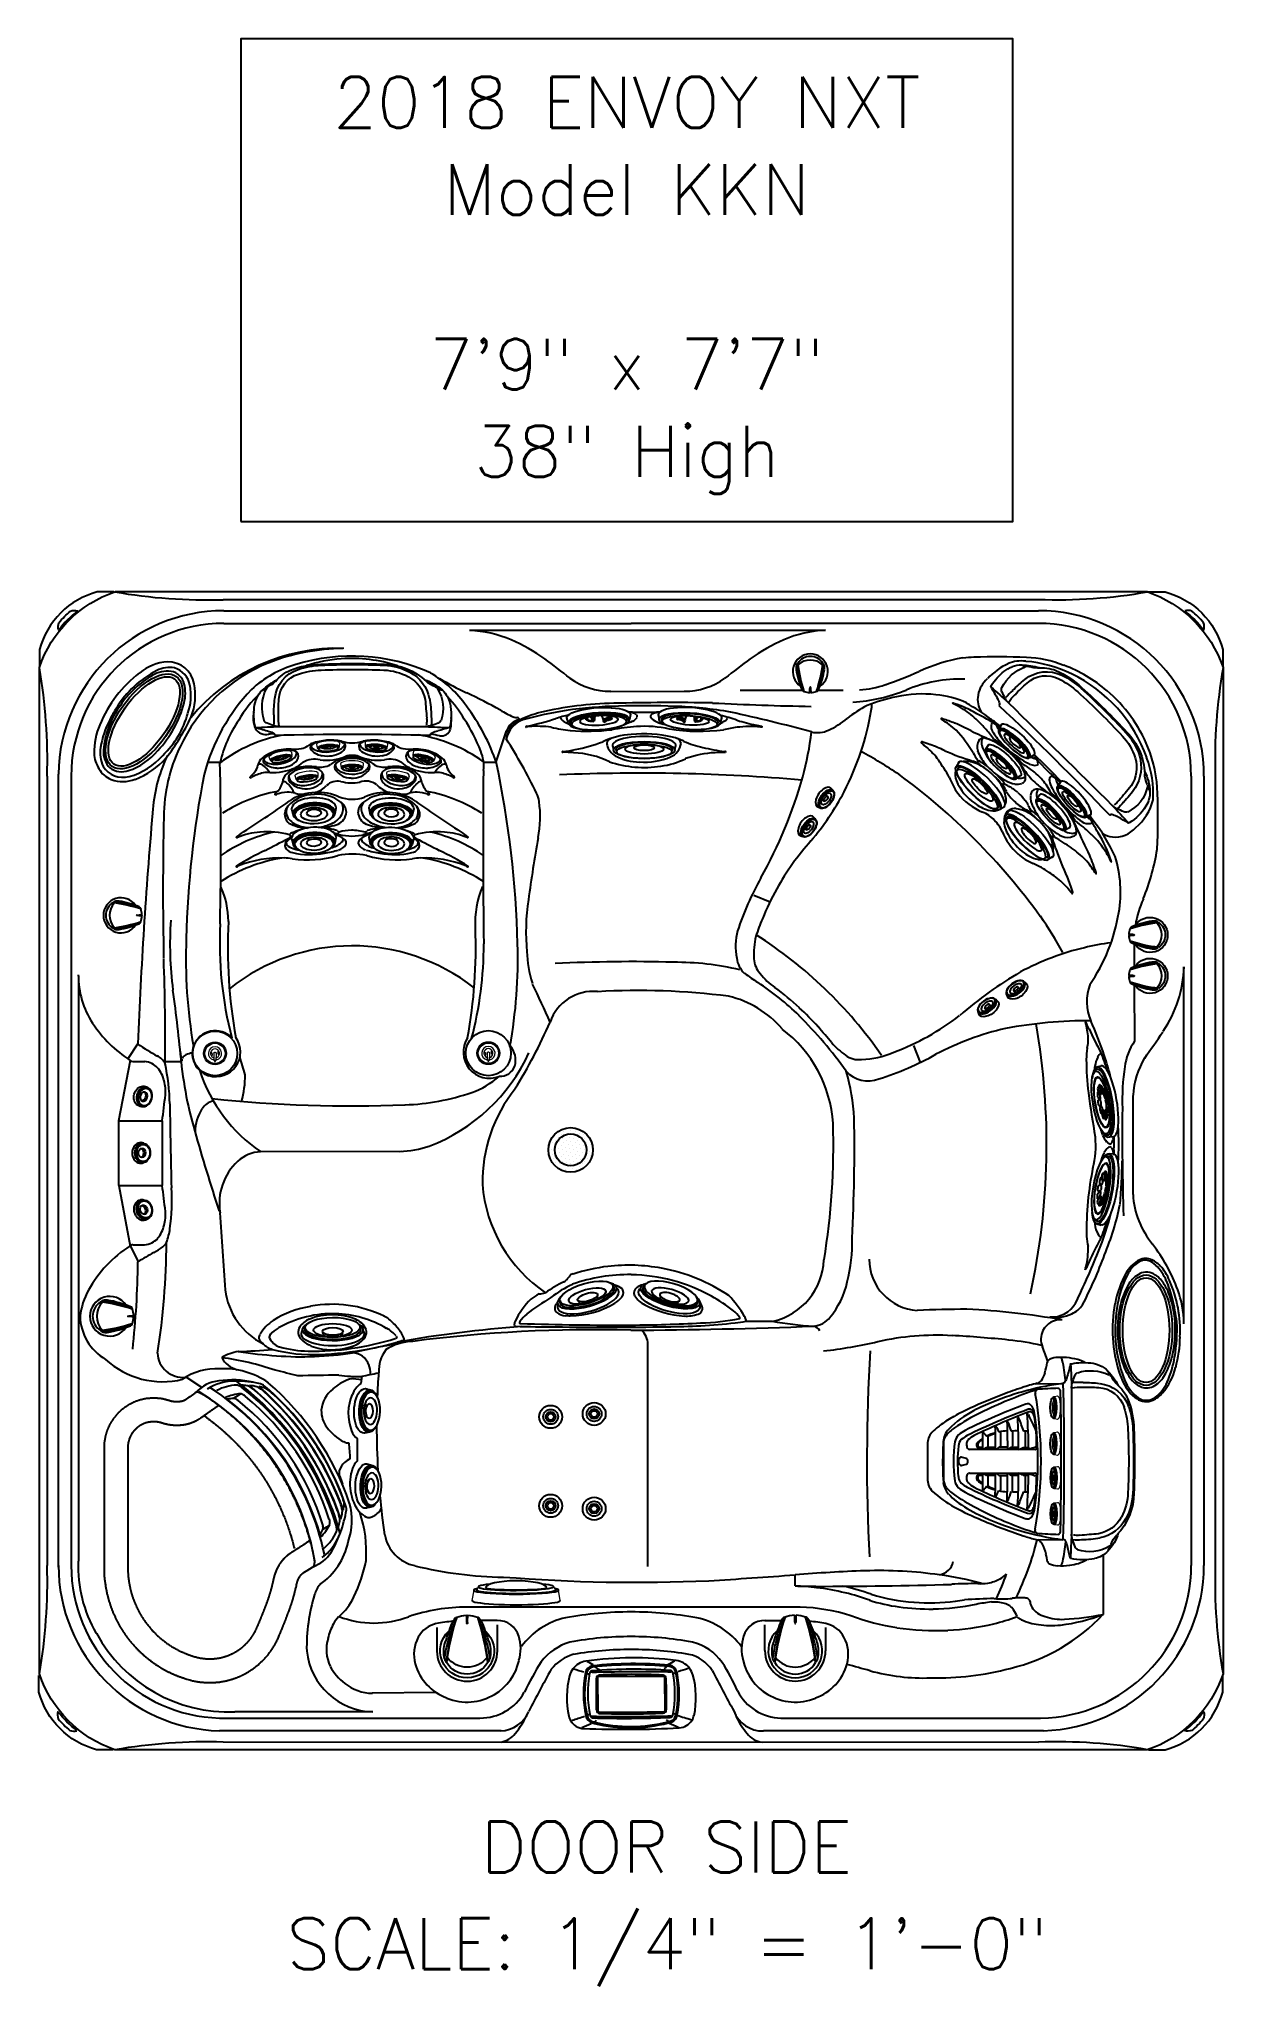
# Model space of a CAD drawing. Extents: x 939 to 1032, y 781 to 934.
import ezdxf
from ezdxf.enums import TextEntityAlignment as Align

# ---------------------------------------------------------------- set-up
doc = ezdxf.new("R2010")
doc.units = 0
doc.header["$MEASUREMENT"] = 0
for name, color, linetype in [('1', 4, 'Continuous'), ('204', 7, 'Continuous'), ('DIM', 3, 'Continuous'), ('Layer1', 3, 'Continuous')]:
    doc.layers.add(name, color=color, linetype=linetype)
doc.styles.add('SIMPLEX', font='simplex')

msp = doc.modelspace()

# ---------------------------------------------------------------- texts
at = {"layer": 'DIM', "style": 'SIMPLEX'}
for s, p in [('2018 ENVOY NXT', (984.83, 926.6)), ('Model KKN', (984.83, 919.75)), ('7\'9" x 7\'7"', (984.83, 906.03)), ('38" High', (984.83, 899.18)), ('DOOR SIDE', (987.94, 789.54)), ('SCALE: 1/4" = 1\'-0"', (988.01, 781.94))]:
    msp.add_text(s, height=4, dxfattribs=at).set_placement(p, align=Align.CENTER)

# ---------------------------------------------------------------- blocks, each defined once
blk = doc.blocks.new('2014P')
at = {"layer": '1', "color": 4, "linetype": 'Continuous'}
for centre, radius, start, end in [((2.6, 0.81), 6.76, 113.7108, 134.311), ((1.06, 4.03), 3.19, 84.9302, 111.6135), ((2.83, 1.22), 6.23, 92.5144, 105.3655), ((2.6, 5.43), 2.02, 69.0282, 91.0646), ((2.38, 4.9), 2.59, 52.1126, 68.7639), ((1.2, 3.38), 4.51, 33.2247, 52.1126), ((36.33, -36.33), 56.93, 132.4853, 137.5248), ((5.75, 4.09), 1.46, 151.8247, 167.7875), ((25.56, -6.52), 23.93, 149.1399, 151.8247), ((3.66, 4.99), 1.57, 30.4778, 33.2247), ((4.99, 5.77), 0.0338, 338.714, 30.4778), ((151.7, -151.7), 214.54, 133.3644, 136.6356), ((4.37, 4.39), 0.0521, 164.0369, 210.1576), ((4.98, 4.74), 0.75, 210.1576, 218.5816), ((-2.23, -1.26), 4.81, 135.4815, 178.7997), ((-3.88, -2.65), 3.56, 152.1796, 178.5033), ((-5.4, -2.61), 2.04, 178.5284, 212.5705), ((-3.61, -1.47), 4.17, 212.5705, 238.3256), ((-11.3, 5.68), 12.05, 297.4064, 301.9082), ((-3.56, -6.93), 2.75, 110.129, 120.0584), ((-4.32, -4.91), 0.592, 96.9709, 108.2792), ((-4.38, -4.38), 0.0526, 61.967, 96.9709), ((-4.85, -5.15), 0.953, 52.33, 58.9636), ((-5.77, -4.98), 0.0457, 238.3256, 289.8183)]:
    blk.add_arc(centre, radius, start, end, dxfattribs=at)
at = {"layer": '1', "color": 3, "linetype": 'Continuous'}
for centre, radius, start, end in [((2.32, 0.79), 6.51, 116.4426, 132.5316), ((0.63, 4.19), 2.71, 51.1658, 116.4426), ((1.44, 8.61), 1.4, 265.9359, 288.6402), ((2.9, 4.29), 3.16, 105.432, 108.6402), ((2.12, 7.09), 0.256, 73.6359, 103.4076), ((3.31, 10.93), 3.76, 252.6436, 254.3033), ((6.68, -0.75), 9.17, 116.6777, 118.5706), ((1.17, 4.14), 3.35, 27.3166, 70.4429), ((-5.49, -3.42), 12.48, 45.2457, 51.1658), ((36.91, -36.91), 57.67, 132.5316, 137.4682), ((25.9, 28.24), 32.11, 225.2457, 226.6105), ((2.63, 5.46), 1.41, 315.0323, 333.4631), ((-16.14, 14.83), 22.38, 333.4631, 334.9369), ((3.75, 5.53), 0.429, 334.9369, 20.2035), ((-2.07, -1.16), 4.78, 137.4682, 162.8817), ((-3.77, -0.63), 2.99, 162.8817, 213.1781), ((-8.74, -1.18), 1.7, 332.1001, 0.6795), ((0.99, -6.81), 9.45, 150.7844, 153.2858), ((-7.01, -2.1), 0.254, 152.1001, 202.2906), ((-4.42, -1.55), 2.9, 192.854, 244.17), ((0.83, 2.6), 8.62, 214.4038, 224.084), ((-5.54, -3.71), 0.466, 252.7465, 290.3957), ((-15.48, 18), 24.34, 294.497, 295.9253), ((-2.56, -1.14), 3.59, 218.9035, 229.8014), ((-5.4, -2.74), 1.28, 295.9253, 315.689)]:
    blk.add_arc(centre, radius, start, end, dxfattribs=at)
at = {"layer": '1', "color": 2, "linetype": 'Continuous'}
for centre, radius, start, end in [((2.37, 0.91), 6.06, 116.6364, 133.665), ((0.68, 4.38), 2.21, 47.9452, 117.7904), ((32.64, -32.64), 51.25, 132.2421, 137.758), ((-4.79, -2.25), 10.8, 42.9754, 49.9373), ((0.6, 2.48), 3.64, 34.1216, 46.4183), ((110.53, -110.01), 156.64, 132.3511, 133.0418), ((400127.58, -400130.75), 565868.69, 134.9991937, 135.0003536), ((-1.99, -1.26), 4.52, 137.1289, 162.7112), ((-3.9, -0.67), 2.51, 162.6823, 214.9215), ((192.32, 165.3), 259.51, 220.1739, 220.5013), ((121.63, -121.21), 172.41, 137.005, 137.6317), ((-3.31, -1.79), 2.23, 220.5013, 233.5479)]:
    blk.add_arc(centre, radius, start, end, dxfattribs=at)
blk = doc.blocks.new('DJ')
at = {"layer": '1', "color": 4, "linetype": 'Continuous'}
for p, q in [((70.4, 242.85), (70.31, 242.48)), ((75.3, 242.48), (75.22, 242.85))]:
    blk.add_line(p, q, dxfattribs=at)
at = {"layer": '1', "color": 3, "linetype": 'Continuous', "lineweight": 15}
for p, q in [((70.66, 243.04), (70.6, 242.9)), ((75.03, 242.88), (74.95, 243.04))]:
    blk.add_line(p, q, dxfattribs=at)
at = {"layer": '1', "color": 4, "linetype": 'Continuous'}
for centre, radius, start, end in [((71.8, 242.28), 0.397, 21.9, 51.6356), ((73.83, 242.26), 0.416, 129.0073, 157.3358)]:
    blk.add_arc(centre, radius, start, end, dxfattribs=at)
for centre, major_axis, ratio in [((72.81, 242.85), (-2.41, 0), 0.275784), ((72.81, 242.68), (-0.812, 0), 0.276352)]:
    blk.add_ellipse(centre, major_axis=major_axis, ratio=ratio, dxfattribs=at)
at = {"layer": '1', "color": 3, "linetype": 'Continuous'}
for centre, major_axis, ratio in [((72.81, 242.98), (-2.16, 0), 0.260629), ((72.81, 242.78), (1.51, 0), 0.258819)]:
    blk.add_ellipse(centre, major_axis=major_axis, ratio=ratio, dxfattribs=at)
at = {"layer": '1', "color": 4, "linetype": 'Continuous'}
blk.add_ellipse((72.81, 242.48), major_axis=(-2.5, 0), ratio=0.274041, start_param=6.159415, end_param=9.548548, dxfattribs=at)
at = {"layer": '1', "color": 3, "linetype": 'Continuous'}
blk.add_ellipse((72.81, 242.83), major_axis=(-2.23, 0), ratio=0.252987, start_param=6.154394, end_param=9.560892, dxfattribs=at)
blk = doc.blocks.new('DJ2')
at = {"layer": 'Layer1', "linetype": 'Continuous'}
blk.add_blockref('DJ', (-72.98, -242.65), dxfattribs=at)
blk = doc.blocks.new('2014AV')
at = {"layer": '1', "color": 4, "linetype": 'Continuous'}
for p, q in [((-1.58, 0.53), (-1.58, 0.5)), ((0.59, 1), (0.59, 0.98)), ((-1.58, -0.53), (-1.58, -0.5)), ((0.59, -1), (0.59, -0.98))]:
    blk.add_line(p, q, dxfattribs=at)
for centre, radius, start, end in [((-0.29, 0), 1.39, 159.0842, 178.2857), ((-1.09, 0.33), 0.53, 153.9073, 159.3255), ((-1.34, 0.39), 0.29, 113.0683, 141.3707), ((1.39, -6.28), 7.5, 99.8076, 112.3308), ((-0.03, 0), 1.38, 213.7428, 146.1868), ((0.25, 0.37), 0.749, 74.9364, 99.8197), ((-0.06, 0.07), 1.14, 55.2054, 64.0447), ((0, 0), 1.16, 301.8524, 58.1476), ((-0.29, 0), 1.39, 181.7148, 200.9164), ((-1.09, -0.33), 0.53, 200.6745, 206.0927), ((-1.34, -0.39), 0.29, 218.6293, 246.9317), ((1.39, 6.28), 7.5, 247.6692, 260.1924), ((0.25, -0.37), 0.749, 260.1803, 285.0636), ((-0.06, -0.07), 1.14, 295.9553, 304.7946)]:
    blk.add_arc(centre, radius, start, end, dxfattribs=at)
at = {"layer": '1', "color": 2, "linetype": 'Continuous'}
for centre, radius, start, end in [((15.93, 321.24), 321.68, 266.8634, 266.934), ((-1.72, 0), 0.0554, 311.3619, 48.6386), ((-1.28, 0), 0.0163, 273.066, 86.934), ((16.14, -325.18), 325.63, 93.066, 93.1358)]:
    blk.add_arc(centre, radius, start, end, dxfattribs=at)
at = {"layer": '1', "color": 3, "linetype": 'Continuous'}
for centre, radius, start, end in [((1.86, -9.91), 10.98, 96.6541, 108.31), ((1.99, -10.4), 11.47, 96.9096, 108.1923), ((1.81, -8.25), 9.44, 98.3836, 110.9675), ((-0.55, 0), 1.42, 316.9149, 43.0851), ((1.99, 10.4), 11.47, 251.8075, 263.0906), ((1.86, 9.91), 10.98, 251.69, 263.3459), ((1.81, 8.25), 9.44, 249.0325, 261.6164)]:
    blk.add_arc(centre, radius, start, end, dxfattribs=at)
blk = doc.blocks.new('2014RJ4')
at = {"layer": '1', "color": 4, "linetype": 'Continuous'}
for p, q in [((-2.41, 1.06), (-2.5, 0.68)), ((-0.35, 0.93), (-0.38, 1.03)), ((-0.3, 0.67), (-0.36, 0.82)), ((0.37, 0.94), (0.28, 0.67)), ((0.38, 1.13), (0.34, 1.02)), ((0.34, 1.02), (0.37, 0.94)), ((0.89, 0.71), (0.91, 0.76)), ((0.98, 0.82), (1.02, 0.93)), ((2.5, 0.68), (2.41, 1.06))]:
    blk.add_line(p, q, dxfattribs=at)
at = {"layer": '1', "color": 4, "linetype": 'Continuous', "flags": 128}
blk.add_lwpolyline([(0.91, 0.76), (0.95, 0.79), (0.98, 0.82)], dxfattribs=at)
at = {"layer": '1', "color": 4, "linetype": 'Continuous'}
for centre, radius, start, end in [((-0.82, 0.78), 0.196, 109.7291, 196.3544), ((-0.8, 0.82), 0.104, 123.7518, 200.5903), ((-0.73, 0.85), 0.179, 200.5903, 232.9805), ((-0.2, -0.74), 1.84, 98.9519, 111.7688), ((-0.52, 0.41), 0.602, 91.2045, 123.7518), ((-0.89, 1.05), 0.408, 297.6448, 347.1762), ((-0.88, 1.07), 0.507, 309.8908, 351.4252), ((-0.53, 0.97), 0.0389, 347.1762, 91.2045), ((-0.47, 0.99), 0.0929, 24.2948, 103.2341), ((-0.59, 0.9), 0.248, 297.3263, 8.6743), ((1.26, 2.79), 2.06, 244.2244, 260.2168), ((0.41, 1.12), 0.0387, 78.927, 158.6482), ((0.83, 1.46), 0.558, 215.2902, 289.05), ((-0.13, -0.59), 1.84, 70.2427, 72.4413), ((0.76, 1.31), 0.34, 212.3313, 273.136), ((0.33, 0.78), 0.389, 58.3505, 65.3097), ((0.88, 1.53), 0.544, 229.9822, 274.3678), ((0.65, 3.4), 2.44, 273.136, 276.823), ((0.92, 0.84), 0.152, 82.2549, 90.7231), ((0.72, 0.24), 0.778, 69.6423, 73.6926), ((0.98, 0.93), 0.0405, 353.4523, 61.08)]:
    blk.add_arc(centre, radius, start, end, dxfattribs=at)
blk.add_ellipse((0, 1.06), major_axis=(-2.41, 0), ratio=0.276704, dxfattribs=at)
at = {"layer": '1', "color": 3, "linetype": 'Continuous'}
for centre, major_axis, ratio in [((0, 1.18), (-2.16, 0), 0.257713), ((0, 1), (-1.51, 0), 0.241168)]:
    blk.add_ellipse(centre, major_axis=major_axis, ratio=ratio, dxfattribs=at)
at = {"layer": '1', "color": 4, "linetype": 'Continuous'}
blk.add_ellipse((0, 0.67), major_axis=(-2.5, -0.01), ratio=0.270096, start_param=6.167649, end_param=9.544442, dxfattribs=at)
at = {"layer": '1', "color": 3, "linetype": 'Continuous'}
blk.add_ellipse((0, 1.05), major_axis=(-2.23, 0), ratio=0.254995, start_param=6.03104, end_param=9.672722, dxfattribs=at)
blk = doc.blocks.new('2014SPK')
at = {"layer": '1', "color": 4, "linetype": 'Continuous'}
blk.add_ellipse((0, 0), major_axis=(0, 4.34), ratio=0.474388, dxfattribs=at)
at = {"layer": '1', "color": 2, "linetype": 'Continuous'}
blk.add_ellipse((0, 0), major_axis=(0, 4.11), ratio=0.446028, dxfattribs=at)
blk = doc.blocks.new('2014WFV')
at = {"layer": '1', "color": 4, "linetype": 'Continuous'}
for p, q in [((-1.76, 0.6), (-1.76, 0.57)), ((-1.76, -0.6), (-1.76, -0.57))]:
    blk.add_line(p, q, dxfattribs=at)
at = {"layer": '1', "color": 2, "linetype": 'Continuous'}
for p, q in [((0.7, 1.14), (0.7, 1.12)), ((0.7, -1.14), (0.7, -1.12))]:
    blk.add_line(p, q, dxfattribs=at)
at = {"layer": '1', "color": 4, "linetype": 'Continuous'}
for centre, radius, start, end in [((0, 0), 1.56, 213.7428, 146.1868), ((-0.3, 0), 1.58, 159.0842, 178.2857), ((-1.92, 0), 0.063, 311.3619, 48.6386), ((-1.21, 0.38), 0.603, 153.9073, 159.3255), ((-1.5, 0.44), 0.33, 113.0683, 141.3707), ((-0.3, 0), 1.58, 181.7148, 200.9164), ((-1.21, -0.38), 0.603, 200.6745, 206.0927), ((-1.5, -0.44), 0.33, 218.6293, 246.9317)]:
    blk.add_arc(centre, radius, start, end, dxfattribs=at)
at = {"layer": '1', "color": 3, "linetype": 'Continuous'}
for centre, radius, start, end in [((18.14, 365.26), 365.77, 266.8634, 266.934), ((2.15, -11.26), 12.49, 96.6541, 108.31), ((2.3, -11.83), 13.04, 96.9096, 108.1923), ((2.09, -9.38), 10.74, 98.3836, 110.9675), ((-1.43, 0), 0.0185, 273.066, 86.934), ((-0.6, 0), 1.62, 316.9149, 43.0851), ((18.38, -369.75), 370.26, 93.066, 93.1358), ((2.3, 11.83), 13.04, 251.8075, 263.0906), ((2.15, 11.26), 12.49, 251.69, 263.3459), ((2.09, 9.38), 10.74, 249.0325, 261.6164)]:
    blk.add_arc(centre, radius, start, end, dxfattribs=at)
at = {"layer": '1', "color": 2, "linetype": 'Continuous'}
for centre, radius, start, end in [((1.62, -7.14), 8.53, 99.8076, 112.3308), ((0.31, 0.42), 0.851, 74.9364, 99.8197), ((-0.04, 0.08), 1.29, 55.2054, 64.0447), ((0.03, 0), 1.32, 301.8524, 58.1476), ((1.62, 7.14), 8.53, 247.6692, 260.1924), ((0.31, -0.42), 0.851, 260.1803, 285.0636), ((-0.04, -0.08), 1.29, 295.9553, 304.7946)]:
    blk.add_arc(centre, radius, start, end, dxfattribs=at)
blk = doc.blocks.new('2014MJ2')
at = {"layer": '1', "color": 4, "linetype": 'Continuous'}
for p, q in [((-1.79, -0.88), (-1.71, -1.22)), ((1.6, -1.26), (1.69, -0.86))]:
    blk.add_line(p, q, dxfattribs=at)
for centre, radius, start, end in [((-0.72, -0.84), 0.27, 323.5571, 12.4638), ((0.61, -0.85), 0.257, 167.0052, 217.2529)]:
    blk.add_arc(centre, radius, start, end, dxfattribs=at)
for centre, major_axis, ratio, start_param, end_param in [((-0.05, -0.82), (-1.75, 0), 0.472022, 2.973716, 6.440071), ((-0.05, -1.19), (-1.66, 0), 0.479422, 2.471507, 7.03403)]:
    blk.add_ellipse(centre, major_axis=major_axis, ratio=ratio, start_param=start_param, end_param=end_param, dxfattribs=at)
at = {"layer": '1', "color": 3, "linetype": 'Continuous'}
blk.add_ellipse((-0.05, -1.25), major_axis=(-1.56, 0), ratio=0.486682, start_param=2.662218, end_param=6.9039, dxfattribs=at)
for centre, major_axis, ratio in [((-0.05, -1.31), (-1.5, 0.01), 0.490556), ((-0.05, -1.28), (-1.04, 0.01), 0.509137)]:
    blk.add_ellipse(centre, major_axis=major_axis, ratio=ratio, dxfattribs=at)
at = {"layer": '1', "color": 4, "linetype": 'Continuous'}
blk.add_ellipse((-0.05, -1.19), major_axis=(-0.564, 0), ratio=0.533197, dxfattribs=at)
blk = doc.blocks.new('2014MJ1')
at = {"layer": '1', "color": 4, "linetype": 'Continuous'}
for p, q in [((-1.58, -1.08), (-1.49, -1.47)), ((-0.4, -1.39), (-0.37, -1.27)), ((0.73, -1.4), (0.71, -1.27)), ((1.83, -1.47), (1.91, -1.08))]:
    blk.add_line(p, q, dxfattribs=at)
at = {"layer": '1', "color": 4, "linetype": 'Continuous', "extrusion": (0, 0, -1)}
blk.add_ellipse((0.17, -1.08), major_axis=(1.75, 0), ratio=0.274322, start_param=3.020812, end_param=6.403966, dxfattribs=at)
at = {"layer": '1', "color": 3, "linetype": 'Continuous', "extrusion": (0, 0, -1)}
blk.add_ellipse((0.16, -1.46), major_axis=(1.56, 0.01), ratio=0.247797, start_param=2.802725, end_param=6.544199, dxfattribs=at)
at = {"layer": '1', "color": 4, "linetype": 'Continuous', "extrusion": (0, 0, -1)}
for centre, major_axis, ratio in [((0.17, -1.47), (1.66, 0), 0.277355), ((0.17, -1.39), (0.565, -0.002), 0.304363)]:
    blk.add_ellipse(centre, major_axis=major_axis, ratio=ratio, dxfattribs=at)
at = {"layer": '1', "color": 3, "linetype": 'Continuous', "extrusion": (0, 0, -1)}
for centre, major_axis, ratio in [((0.17, -1.54), (1.5, -0.01), 0.252895), ((0.18, -1.49), (1.05, 0), 0.244531)]:
    blk.add_ellipse(centre, major_axis=major_axis, ratio=ratio, dxfattribs=at)
blk = doc.blocks.new('2014JS2')
at = {"layer": '1', "color": 4, "linetype": 'Continuous', "lineweight": 15}
for p, q in [((-2.33, 1.3), (-2.42, 0.93)), ((2.57, 0.93), (2.48, 1.3))]:
    blk.add_line(p, q, dxfattribs=at)
at = {"layer": '1', "color": 4, "linetype": 'Continuous'}
for centre, radius, start, end in [((-1.34, 0.65), 0.73, 8.2146, 30.4572), ((1.62, 0.6), 0.871, 151.5284, 170.3889)]:
    blk.add_arc(centre, radius, start, end, dxfattribs=at)
for centre, major_axis, ratio, start_param, end_param in [((0.08, 1.24), (-2.4, 0), 0.35119, 5.678823, 9.981284), ((0.08, 0.93), (-2.49, 0), 0.375367, 6.108581, 9.599382)]:
    blk.add_ellipse(centre, major_axis=major_axis, ratio=ratio, start_param=start_param, end_param=end_param, dxfattribs=at)
at = {"layer": '1', "color": 3, "linetype": 'Continuous'}
for centre, major_axis, ratio in [((0.07, 1.42), (-2.16, -0.02), 0.363798), ((0.08, 1.21), (-1.51, 0.01), 0.339788)]:
    blk.add_ellipse(centre, major_axis=major_axis, ratio=ratio, dxfattribs=at)
blk.add_ellipse((0.08, 1.27), major_axis=(-2.22, -0.01), ratio=0.35191, start_param=6.032094, end_param=9.675053, dxfattribs=at)
at = {"layer": '1', "color": 4, "linetype": 'Continuous'}
blk.add_ellipse((0.08, 1.11), major_axis=(-0.812, -0.002), ratio=0.373446, dxfattribs=at)
blk = doc.blocks.new('2014L2')
at = {"layer": '1', "color": 4, "linetype": 'Continuous', "lineweight": 15}
for p, q in [((-3.44, 1.13), (-3.59, 0.32)), ((3.36, 0.32), (3.21, 1.13))]:
    blk.add_line(p, q, dxfattribs=at)
at = {"layer": '1', "color": 3, "linetype": 'Continuous', "lineweight": 15}
for p, q in [((-3.08, 1.39), (-3.2, 1.15)), ((3, 1.15), (2.84, 1.4))]:
    blk.add_line(p, q, dxfattribs=at)
at = {"layer": '1', "color": 3, "linetype": 'Continuous'}
for centre, major_axis, ratio, start_param, end_param in [((-0.12, 1.4), (-2.96, -0.01), 0.096023, 5.474081, 10.237444), ((-0.1, 1.15), (-3.1, 0), 0.087249, 6.191747, 9.53276), ((-0.11, 1.31), (-2.4, 0), 0.060609, 0, 3.117594)]:
    blk.add_ellipse(centre, major_axis=major_axis, ratio=ratio, start_param=start_param, end_param=end_param, dxfattribs=at)
at = {"layer": '1', "color": 2, "linetype": 'Continuous'}
blk.add_ellipse((-0.11, 1.31), major_axis=(-2.4, 0), ratio=0.230702, start_param=3.141593, end_param=6.283185, dxfattribs=at)
at = {"layer": '1', "color": 4, "linetype": 'Continuous'}
for centre, major_axis, ratio, start_param, end_param in [((-0.11, 1.13), (-3.33, 0), 0.091781, 5.867673, 9.84029), ((-0.11, 0.32), (-3.47, 0), 0.095239, 6.249456, 9.458508)]:
    blk.add_ellipse(centre, major_axis=major_axis, ratio=ratio, start_param=start_param, end_param=end_param, dxfattribs=at)
blk = doc.blocks.new('2014M1')
at = {"layer": '1', "color": 4, "linetype": 'Continuous', "lineweight": 15}
for p, q in [((-0.9, -0.24), (-0.86, -0.52)), ((-0.23, -0.44), (-0.23, -0.51)), ((0.23, -0.51), (0.23, -0.44)), ((0.86, -0.52), (0.9, -0.24))]:
    blk.add_line(p, q, dxfattribs=at)
at = {"layer": '1', "color": 3, "linetype": 'Continuous'}
for centre, radius, start, end in [((-0.37, -1.13), 0.665, 101.3021, 119.1849), ((0, -3.01), 2.58, 77.9081, 101.3021), ((0.44, -0.98), 0.5, 58.1847, 77.9081)]:
    blk.add_arc(centre, radius, start, end, dxfattribs=at)
at = {"layer": '1', "color": 4, "linetype": 'Continuous', "lineweight": 15}
for centre, major_axis, ratio, start_param, end_param in [((0, -0.24), (-0.901, 0), 0.269705, 3.055928, 6.36885), ((0, -0.52), (-0.859, -0.005), 0.272006, 2.75067, 6.690134)]:
    blk.add_ellipse(centre, major_axis=major_axis, ratio=ratio, start_param=start_param, end_param=end_param, dxfattribs=at)
at = {"layer": '1', "color": 3, "linetype": 'Continuous'}
for centre, major_axis, ratio, start_param, end_param in [((0, -0.54), (-0.826, 0), 0.255142, 2.85021, 6.573343), ((0, -0.51), (-0.548, 0.001), 0.27151, 6.136025, 9.578986)]:
    blk.add_ellipse(centre, major_axis=major_axis, ratio=ratio, start_param=start_param, end_param=end_param, dxfattribs=at)
blk.add_ellipse((0, -0.61), major_axis=(-0.793, -0.001), ratio=0.271001, dxfattribs=at)
at = {"layer": '1', "color": 4, "linetype": 'Continuous', "lineweight": 15}
blk.add_ellipse((0, -0.51), major_axis=(-0.23, 0), ratio=0.275384, dxfattribs=at)
blk = doc.blocks.new('2014MF')
at = {"layer": '1', "color": 4, "linetype": 'Continuous'}
for centre, radius, start, end in [((168.9, -168.92), 238.87, 133.7012, 136.2921), ((4.23, 3.41), 0.521, 104.4304, 135.4549), ((4.14, 3.78), 0.136, 60.725, 104.4304), ((-14.31, -13.86), 25.66, 39.9884, 43.8147), ((-20.17, -10.64), 28.76, 17.847, 27.387), ((-6.64, -6.64), 14.66, 10.577, 19.1989), ((-3.74, -4.13), 0.175, 158.3834, 213.6889), ((-3.33, -4.29), 0.62, 136.2921, 158.3834), ((19.25, 20.37), 33.77, 226.7454, 229.5876), ((4.55, -4.63), 3.3, 354.0615, 11.9289), ((14.59, 29.48), 38.85, 243.6524, 250.7703), ((-2.54, -5.14), 0.221, 242.6441, 339.7517), ((-151.8, 151.82), 223.96, 314.6485, 315.3439), ((6.87, -4.88), 0.957, 311.6785, 354.0615), ((6.69, 6.84), 14.87, 250.7703, 259.9145), ((4.87, -6.88), 0.959, 276.8374, 318.314), ((4.62, -4.8), 3.05, 259.9145, 276.8374)]:
    blk.add_arc(centre, radius, start, end, dxfattribs=at)
at = {"layer": '1', "color": 3, "linetype": 'Continuous'}
for centre, radius, start, end in [((23.55, -23.55), 31.71, 125.3205, 144.7027), ((5.16, 2.53), 0.213, 287.3892, 25.3544), ((21.35, -21.36), 28.36, 127.9437, 142.0382), ((12.28, -10.52), 14.17, 126.0076, 135.4342), ((5.59, -1.14), 2.73, 113.1438, 127.9437), ((4.68, 0), 1.26, 105.6532, 127.5013), ((4.41, 0.31), 0.779, 99.4279, 126.0076), ((4.32, 0.84), 0.241, 47.6898, 99.4279), ((4.42, 0.86), 0.357, 22.9046, 102.5898), ((4.09, 0.58), 0.587, 14.9455, 47.6898), ((4.81, 0.74), 0.691, 83.641, 115.8078), ((-47.16, -21.91), 56.55, 19.0912, 23.6049), ((-37.47, -18.65), 46.57, 18.5951, 24.9636), ((4.8, 1.05), 0.387, 24.5129, 76.8434), ((-40.48, -19.6), 50.16, 18.568, 24.5129), ((2.45, -0.84), 0.374, 135.5155, 164.256), ((2.17, -0.76), 0.0749, 164.256, 226.2969), ((-505.44, -512.5), 720.72, 44.82323, 45.2319), ((10.49, -12.3), 14.17, 134.4096, 143.8362), ((0.84, -2.45), 0.374, 105.5879, 134.3283), ((0.76, -2.16), 0.0749, 43.5469, 105.5879), ((513.88, 504.05), 720.72, 224.61193, 225.0206), ((-0.7, -4.81), 0.732, 151.1899, 186.873), ((1.2, -5.63), 2.8, 142.0382, 155.2336), ((-0.85, -4.42), 0.372, 159.8127, 197.2707), ((-0.88, -4.43), 0.345, 197.2707, 248.5994), ((0.27, -4.83), 1.57, 144.0887, 159.8127), ((-0.31, -4.4), 0.779, 143.8362, 170.4159), ((-0.84, -4.31), 0.241, 170.4159, 222.154), ((-0.59, -4.08), 0.587, 222.154, 254.8983), ((5.86, -4.34), 0.153, 223.7582, 262.9232), ((5.89, -4.15), 0.348, 262.9232, 295.0336), ((5.77, -3.88), 0.64, 294.4839, 323.6262), ((3.4, -4.19), 2.98, 3.469, 15.0628), ((5.95, -4), 0.421, 321.7044, 359.0877), ((5.16, -4.37), 1.61, 0.7003, 20.6541), ((6.07, -4.36), 0.703, 331.2301, 0.7003), ((6.18, -4.28), 1, 325.5092, 2.2448), ((4.98, -4.33), 2.2, 2.2448, 18.568), ((-1.04, -4.79), 0.404, 195.6537, 244.2806), ((18.93, 38.74), 48.29, 245.3481, 251.522), ((18.61, 37.3), 46.4, 245.0028, 251.3913), ((22.05, 47.11), 56.55, 246.239, 250.7527), ((3.87, -5.77), 0.64, 306.2176, 335.36), ((4.33, -5.87), 0.153, 6.9207, 46.0857), ((4.14, -5.89), 0.348, 334.8102, 6.9207), ((-2.06, 2.06), 11.39, 307.2243, 322.6723), ((-2.52, 2.52), 11.72, 309.0468, 320.789), ((12.58, -1.38), 8.48, 208.535, 211.3414), ((1.94, -11.57), 7.33, 58.2869, 61.5857), ((5.58, -4.09), 1.26, 320.789, 331.2301), ((4.19, -3.41), 2.98, 254.7811, 266.3748), ((4.33, -4.95), 2.23, 251.522, 267.8813), ((4.43, -4.83), 1.94, 251.0414, 267.6945), ((3.99, -5.96), 0.421, 270.7561, 308.1395), ((4.28, -6.2), 0.979, 267.8813, 304.3874), ((4.34, -5.98), 0.793, 270.9413, 310.8528)]:
    blk.add_arc(centre, radius, start, end, dxfattribs=at)
at = {"layer": '1', "color": 2, "linetype": 'Continuous'}
for centre, radius, start, end in [((36.48, -36.26), 48.87, 130.7637, 134.0646), ((32.92, -31.53), 42.21, 131.6463, 135.0499), ((-72.76, 210.14), 223.16, 289.8728, 290.2389), ((17.79, -30.06), 32.79, 113.3826, 115.297), ((4.5, 0.62), 0.152, 64.3436, 115.4824), ((4.82, -0.06), 0.0984, 56.1669, 113.3826), ((-4.98, -4.49), 8.18, 24.0861, 27.9617), ((7.79, 3.96), 7.21, 224.0784, 227.2647), ((-260.41, 262.33), 372.49, 314.9638, 315.154), ((4.05, -1.08), 1.19, 192.5326, 212.0678), ((133.18, -130.63), 182.71, 134.8326, 135.2131), ((0.38, -3.47), 4.57, 41.8816, 46.1558), ((54.59, -53.91), 72.5, 132.9284, 134.6307), ((-5.04, -10.07), 13.07, 43.3149, 45.7348), ((23.28, -39.81), 43.04, 114.9402, 115.9221), ((2.11, -3.74), 3.54, 32.3499, 42.874), ((5.16, -0.85), 0.0613, 20.4819, 114.9402), ((36.17, -36.57), 48.87, 135.7793, 139.0801), ((31.45, -33), 42.21, 134.794, 138.1975), ((-261.61, 261.13), 372.49, 314.6898, 314.88), ((4.51, 4.98), 8.18, 241.8822, 245.7577), ((-3.97, -7.77), 7.21, 42.5791, 45.7654), ((1.08, -4.05), 1.19, 57.776, 77.3112), ((10.17, 5.15), 9.73, 223.9252, 227.3653), ((4.17, -2.01), 0.59, 180.5605, 210.7325), ((-119.12, -125.23), 173.89, 44.8042, 45.0326), ((-2845.77, 2845.73), 4029.29, 315.01633, 315.03245), ((4.73, -2.72), 0.471, 176.6411, 211.9796), ((39.74, -38.24), 49.97, 133.0944, 135.0996), ((10.73, 2.92), 8.55, 222.6337, 227.4053), ((90.57, -88.63), 120.96, 134.7275, 135.1162), ((-59.54, 63.82), 93.44, 313.7276, 314.5459), ((8.03, -9.86), 8.53, 106.887, 110.1284), ((1.08, -4.26), 4.65, 19.827, 27.49), ((1.71, -4.07), 4.06, 18.798, 29.1155), ((5.04, -3.15), 0.632, 37.0142, 47.6915), ((9.92, -35.45), 32.97, 96.9385, 97.6403), ((5.56, -1.73), 0.0395, 336.2581, 106.887), ((5.95, -2.78), 0.0593, 3.0399, 96.9385), ((-0.62, -4.5), 0.152, 154.3615, 205.5002), ((-209.93, 73.34), 223.16, 339.605, 339.9711), ((30.02, -17.87), 32.79, 154.5468, 156.4612), ((3.48, -0.38), 4.57, 223.688, 227.9622), ((10.09, 5.02), 13.07, 224.1091, 226.5289), ((39.76, -23.38), 43.04, 153.9218, 154.9036), ((53.76, -54.73), 72.5, 135.2132, 136.9154), ((130.27, -133.53), 182.71, 134.6307, 135.0113), ((-5.17, -10.15), 9.73, 42.4785, 45.9186), ((38.14, -39.84), 49.97, 134.7442, 136.7494), ((-2837.96, 2853.52), 4029.29, 314.81138, 314.8275), ((2.01, -4.17), 0.59, 59.1113, 89.2833), ((125.56, 118.78), 173.89, 224.8113, 225.0396), ((2.72, -4.73), 0.471, 57.8642, 93.2027), ((-2.94, -10.71), 8.55, 42.4385, 47.2101), ((5.63, -3.33), 0.691, 184.0376, 213.2552), ((7.37, -1.49), 3.06, 223.5824, 231.5861), ((6.22, -2.64), 1.43, 222.0175, 233.5502), ((5.42, -3.72), 0.0863, 233.5502, 287.2875), ((5.37, -3.56), 0.255, 287.2875, 336.3091), ((5.49, -3.81), 0.0766, 248.312, 292.7334), ((5.41, -3.6), 0.308, 290.8359, 342.8441), ((4.5, -3.46), 1.13, 353.6099, 14.6158), ((5.41, -3.57), 0.217, 336.3091, 357.4172), ((0.71, -4.37), 5.09, 11.9564, 14.1917), ((4.54, -3.54), 1.18, 352.9053, 11.0239), ((0.05, -4.81), 0.0984, 156.4612, 213.6769), ((0.84, -5.16), 0.0613, 154.9036, 249.3619), ((3.74, -2.11), 3.54, 226.9698, 237.4939), ((9.84, -8.05), 8.53, 159.7154, 162.9569), ((1.73, -5.56), 0.0395, 162.9569, 293.5857), ((4.07, -1.71), 4.06, 240.7283, 251.0458), ((4.26, -1.09), 4.65, 242.4185, 250.0168), ((3.14, -5.04), 0.632, 222.1523, 232.8296), ((88.39, -90.81), 120.96, 134.7276, 135.1164), ((35.43, -10.01), 32.97, 172.2035, 172.9053), ((2.77, -5.95), 0.0593, 172.9053, 266.804), ((-63.65, 59.72), 93.44, 315.2979, 316.1162), ((4.37, -0.71), 5.09, 255.7474, 257.9827), ((3.45, -4.51), 1.13, 255.2281, 276.2339), ((3.54, -4.53), 1.18, 258.9152, 277.0338), ((3.32, -5.63), 0.691, 56.5886, 85.8063), ((3.56, -5.41), 0.217, 272.4266, 293.5347), ((2.63, -6.22), 1.43, 36.2936, 47.8263), ((1.49, -7.36), 3.06, 38.353, 46.3567), ((3.55, -5.38), 0.255, 293.5347, 342.5563), ((3.59, -5.41), 0.308, 287.095, 339.1032), ((3.71, -5.43), 0.0863, 342.5563, 36.2936), ((3.81, -5.49), 0.0766, 337.2057, 21.6271)]:
    blk.add_arc(centre, radius, start, end, dxfattribs=at)
at = {"layer": '1', "color": 3, "linetype": 'Continuous'}
for centre, major_axis, ratio, start_param, end_param in [((5.28, -5.28), (-0.149, -0.157), 0.55883, 3.141593, 6.283185), ((5.56, -5.57), (0.228, 0.231), 0.666259, 2.803821, 6.590895)]:
    blk.add_ellipse(centre, major_axis=major_axis, ratio=ratio, start_param=start_param, end_param=end_param, dxfattribs=at)
blk = doc.blocks.new('2014S124')
at = {"layer": '1', "color": 4, "linetype": 'Continuous'}
for p, q in [((-2.9, -1.15), (-2.87, -0.8)), ((2.73, -0.8), (2.76, -1.15))]:
    blk.add_line(p, q, dxfattribs=at)
for centre, radius, start, end in [((-1.42, -0.77), 0.0473, 99.1583, 182.8254), ((-1.4, -0.77), 0.0613, 182.8254, 251.7181), ((-1.36, -1.1), 0.381, 85.9054, 99.1583), ((-1.18, 0.23), 1.08, 257.2105, 266.5392), ((-1.09, -0.97), 0.419, 102.3062, 126.1753), ((-1.33, -0.64), 0.0133, 139.6388, 230.9315), ((-1.25, -0.53), 0.15, 231.9562, 254.1667), ((-1.76, -6.59), 5.88, 81.237, 85.9054), ((-1.33, -0.91), 0.0126, 97.5091, 238.9379), ((-0.99, -3.48), 2.6, 87.2798, 97.5091), ((-1.03, -0.41), 0.592, 238.9379, 260.386), ((-0.71, 1.36), 2.12, 254.1667, 266.2149), ((-0.99, 2.54), 3.4, 265.6677, 272.2875), ((-1.13, -0.96), 0.408, 78.0489, 97.9245), ((-1.05, -0.54), 0.464, 260.386, 276.1181), ((-1.46, -2.58), 2.06, 67.4984, 78.2772), ((-1.6, 4.62), 5.65, 276.1181, 279.2744), ((-0.91, -1.04), 0.0135, 106.9327, 266.1158), ((-0.89, -0.52), 0.0301, 99.1779, 221.307), ((-0.39, 0.31), 0.992, 238.0255, 256.8974), ((-0.46, -2.51), 1.55, 97.6262, 106.9327), ((-0.39, 1.31), 2.42, 257.5307, 264.7273), ((1.1, -12.87), 12.54, 97.9688, 99.1779), ((-0.89, -1.42), 0.547, 69.4938, 87.2798), ((-0.87, -0.86), 0.0917, 48.933, 85.6576), ((-0.83, -0.39), 0.361, 266.2149, 280.8655), ((-0.85, -0.79), 0.0663, 265.9235, 311.887), ((-0.83, -0.82), 0.0316, 311.887, 48.933), ((-0.8, -0.51), 0.242, 280.8655, 305.5063), ((-0.3, -0.28), 0.741, 237.7862, 241.1041), ((-0.7, -0.9), 0.0617, 279.2744, 307.8782), ((-0.68, -0.7), 0.0224, 339.9162, 58.101), ((-0.57, -1.69), 0.723, 86.8252, 97.6262), ((-0.67, -0.94), 0.00905, 307.8782, 43.5431), ((-0.63, -0.84), 0.391, 70.5026, 91.5894), ((-0.53, -0.1), 0.566, 260.7123, 287.3942), ((-0.59, -0.55), 0.552, 267.8985, 282.199), ((-0.59, -1.94), 0.974, 75.693, 86.8252), ((-0.7, -0.89), 0.462, 39.1214, 64.4362), ((-0.56, -0.7), 0.394, 282.7915, 304.9332), ((-0.36, -0.61), 0.0287, 274.4906, 41.8817), ((-0.35, -1.02), 0.0189, 320.3181, 73.0993), ((-0.29, -0.48), 0.0376, 128.332, 191.5556), ((-0.09, -0.44), 0.236, 191.5556, 220.0563), ((-0.14, -1.22), 0.231, 119.9275, 142.4102), ((-0.29, -1.09), 0.028, 160.74, 281.4572), ((-0.23, -0.55), 0.134, 93.7713, 128.332), ((-0.07, 0.67), 1.8, 263.0665, 277.1772), ((-0.17, -0.48), 0.155, 227.5461, 265.0227), ((-0.14, -1.42), 0.411, 94.028, 105.1092), ((-0.07, -3), 2.59, 86.7741, 93.7713), ((-0.08, 0.32), 0.96, 263.8591, 276.4142), ((-0.07, -2.04), 1.04, 81.5337, 95.4645), ((0.03, -0.48), 0.146, 270.4556, 314.1076), ((0.07, -0.6), 0.183, 61.0631, 86.7741), ((0.06, -1.13), 0.117, 49.8828, 81.5337), ((-0.26, -0.33), 0.465, 325.8951, 339.012), ((0.03, -1.17), 0.171, 30.7364, 49.8828), ((0.14, -0.48), 0.0434, 339.012, 61.0631), ((0.16, -1.09), 0.0212, 270.8379, 30.7364), ((0.54, -0.89), 0.462, 115.5638, 140.8786), ((0.2, -0.61), 0.0287, 138.1183, 265.5094), ((0.2, -1.02), 0.0189, 106.9007, 219.6819), ((0.41, -0.7), 0.394, 235.0668, 257.2085), ((0.43, -1.94), 0.974, 93.1748, 104.307), ((0.37, -0.1), 0.566, 252.6058, 279.2877), ((0.44, -0.55), 0.552, 257.801, 272.1015), ((0.47, -0.84), 0.391, 88.4106, 109.4974), ((0.42, -1.69), 0.723, 82.3738, 93.1748), ((0.24, 0.31), 0.992, 283.1026, 301.9745), ((0.24, 1.31), 2.42, 275.2727, 282.4693), ((-1.26, -12.87), 12.54, 80.8221, 82.0312), ((0.53, -0.7), 0.0224, 121.899, 200.0838), ((0.65, -0.51), 0.242, 234.4937, 259.1345), ((0.15, -0.28), 0.741, 298.8959, 302.2138), ((0.51, -0.94), 0.00905, 136.4569, 232.1218), ((0.55, -0.9), 0.0617, 232.1218, 260.7256), ((1.31, -2.58), 2.06, 101.7228, 112.5016), ((0.31, -2.51), 1.55, 73.0673, 82.3738), ((1.45, 4.62), 5.65, 260.7256, 263.8819), ((0.74, -1.42), 0.547, 92.7202, 110.5062), ((0.67, -0.39), 0.361, 259.1345, 273.7851), ((0.67, -0.82), 0.0316, 131.067, 228.113), ((0.71, -0.86), 0.0917, 94.3424, 131.067), ((0.7, -0.79), 0.0663, 228.113, 274.0765), ((0.56, 1.36), 2.12, 273.7851, 285.8333), ((1.6, -6.59), 5.88, 94.0946, 98.763), ((0.84, 2.54), 3.4, 267.7125, 274.3323), ((0.83, -3.48), 2.6, 82.4909, 92.7202), ((0.74, -0.52), 0.0301, 318.693, 80.8221), ((0.76, -1.04), 0.0135, 273.8842, 73.0673), ((0.9, -0.54), 0.464, 263.8819, 279.614), ((0.97, -0.96), 0.408, 82.0755, 101.9511), ((0.87, -0.41), 0.592, 279.614, 301.0621), ((0.94, -0.97), 0.419, 53.8247, 77.6938), ((1.03, 0.23), 1.08, 273.4608, 282.7895), ((1.09, -0.53), 0.15, 285.8333, 308.0438), ((1.17, -0.91), 0.0126, 301.0621, 82.4909), ((1.21, -1.1), 0.381, 80.8417, 94.0946), ((1.18, -0.64), 0.0133, 309.0685, 40.3612), ((1.26, -0.77), 0.0473, 357.1746, 80.8417), ((1.25, -0.77), 0.0613, 288.2819, 357.1746)]:
    blk.add_arc(centre, radius, start, end, dxfattribs=at)
at = {"layer": '1', "color": 3, "linetype": 'Continuous'}
for centre, major_axis, ratio in [((-0.08, -0.65), (-2.5, 0.01), 0.259148), ((-0.07, -0.7), (-2.03, 0), 0.25727)]:
    blk.add_ellipse(centre, major_axis=major_axis, ratio=ratio, dxfattribs=at)
at = {"layer": '1', "color": 4, "linetype": 'Continuous'}
for centre, major_axis, ratio, start_param, end_param in [((-0.07, -0.8), (-2.8, 0), 0.271239, 5.590718, 10.215837), ((-0.07, -1.15), (-2.83, 0), 0.260205, 6.236712, 9.470532)]:
    blk.add_ellipse(centre, major_axis=major_axis, ratio=ratio, start_param=start_param, end_param=end_param, dxfattribs=at)
at = {"layer": '1', "color": 3, "linetype": 'Continuous'}
blk.add_ellipse((-0.07, -0.8), major_axis=(-2.61, 0.01), ratio=0.257336, start_param=5.994174, end_param=9.732946, dxfattribs=at)
at = {"layer": '1', "color": 4, "linetype": 'Continuous'}
blk.add_ellipse((-0.07, -0.7), major_axis=(-1.97, 0), ratio=0.258128, dxfattribs=at)
blk = doc.blocks.new('RMJ1')
at = {"layer": '1', "color": 4, "linetype": 'Continuous', "lineweight": 15}
for p, q in [((0.27, 0.21), (0.27, 0.21)), ((-0.27, -0.22), (-0.26, -0.22)), ((-0.09, -0.32), (-0.09, -0.45)), ((-0.09, -0.45), (-0.08, -0.47)), ((0.08, -0.47), (0.09, -0.45)), ((0.09, -0.45), (0.09, -0.32))]:
    blk.add_line(p, q, dxfattribs=at)
blk.add_circle((0, 0), 0.901, dxfattribs=at)
at = {"layer": '1', "color": 3, "linetype": 'Continuous', "lineweight": 15}
for radius in [0.827, 0.793]:
    blk.add_circle((0, 0), radius, dxfattribs=at)
blk.add_arc((0, 0), 0.526, 282.7, 257.46, dxfattribs=at)
at = {"layer": '1', "color": 4, "linetype": 'Continuous', "lineweight": 15}
blk.add_arc((0, 0), 0.354, 292.308, 247.692, dxfattribs=at)
for points, knots in [([(-0.26, -0.22), (-0.26, -0.21), (-0.24, -0.2), (-0.23, -0.18), (-0.22, -0.15), (-0.21, -0.13), (-0.2, -0.1), (-0.2, -0.07), (-0.21, -0.04), (-0.22, -0.01), (-0.23, 0.02), (-0.25, 0.04), (-0.26, 0.06), (-0.29, 0.08), (-0.31, 0.09), (-0.32, 0.1), (-0.33, 0.1)], [0, 0, 0, 0, 0.067514, 0.135022, 0.208857, 0.282683, 0.355182, 0.42768, 0.499136, 0.570606, 0.643214, 0.71584, 0.792193, 0.868557, 0.934278, 1, 1, 1, 1]), ([(-0.09, 0.01), (-0.09, 0.02), (-0.09, 0.03), (-0.08, 0.04), (-0.08, 0.05), (-0.07, 0.07), (-0.06, 0.08), (-0.05, 0.08), (-0.03, 0.09), (-0.02, 0.1), (-0.01, 0.1), (0, 0.1)], [0, 0, 0, 0, 0.107664, 0.215327, 0.322975, 0.430622, 0.538028, 0.645433, 0.752638, 0.859844, 1, 1, 1, 1]), ([(-0.09, 0.01), (-0.09, 0), (-0.09, -0.03), (-0.09, -0.06), (-0.09, -0.1), (-0.09, -0.16), (-0.09, -0.24), (-0.09, -0.29), (-0.09, -0.32)], [0, 0, 0, 0, 0.117222, 0.208573, 0.299994, 0.485976, 0.741968, 1, 1, 1, 1]), ([(0, 0.1), (0.01, 0.1), (0.02, 0.09), (0.04, 0.09), (0.05, 0.08), (0.06, 0.07), (0.07, 0.06), (0.08, 0.05), (0.09, 0.03), (0.09, 0.02), (0.09, 0.01)], [0, 0, 0, 0, 0.188946, 0.296176, 0.403407, 0.510602, 0.617798, 0.725095, 0.832393, 1, 1, 1, 1]), ([(0.09, 0.01), (0.09, 0), (0.09, -0.02), (0.09, -0.06), (0.09, -0.1), (0.09, -0.15), (0.09, -0.21), (0.09, -0.28), (0.09, -0.31), (0.09, -0.32)], [0, 0, 0, 0, 0.072386, 0.189278, 0.306719, 0.4241, 0.663309, 0.902612, 1, 1, 1, 1]), ([(0.27, 0.21), (0.26, 0.2), (0.25, 0.19), (0.23, 0.17), (0.22, 0.15), (0.21, 0.12), (0.21, 0.09), (0.21, 0.06), (0.21, 0.04), (0.22, 0.01), (0.23, -0.02), (0.24, -0.05), (0.26, -0.07), (0.28, -0.09), (0.3, -0.1), (0.32, -0.11), (0.33, -0.11)], [0, 0, 0, 0, 0.067356, 0.134704, 0.208375, 0.282037, 0.354372, 0.426705, 0.498059, 0.569425, 0.642044, 0.71468, 0.791191, 0.867713, 0.933857, 1, 1, 1, 1]), ([(-0.13, -0.33), (-0.13, -0.33), (-0.12, -0.33), (-0.11, -0.34), (-0.1, -0.34), (-0.1, -0.34), (-0.1, -0.34)], [0, 0, 0, 0, 0.2255166, 0.5101475, 0.9274113, 1, 1, 1, 1]), ([(-0.1, -0.34), (-0.1, -0.34), (-0.09, -0.33), (-0.09, -0.33), (-0.09, -0.32), (-0.09, -0.32)], [0, 0, 0, 0, 0.401527, 0.824945, 1, 1, 1, 1]), ([(-0.08, -0.47), (-0.08, -0.48), (-0.08, -0.49), (-0.07, -0.51), (-0.07, -0.53), (-0.07, -0.53)], [0, 0, 0, 0, 0.3744241, 0.7590407, 1, 1, 1, 1]), ([(-0.07, -0.53), (-0.07, -0.54), (-0.06, -0.56), (-0.05, -0.58), (-0.04, -0.61), (-0.03, -0.62), (-0.02, -0.63), (-0.01, -0.63), (0, -0.63), (0, -0.63)], [0, 0, 0, 0, 0.208053, 0.416225, 0.623006, 0.782282, 0.878701, 0.930054, 1, 1, 1, 1]), ([(0, -0.63), (0, -0.63), (0.01, -0.63), (0.02, -0.63), (0.03, -0.62), (0.04, -0.61), (0.05, -0.59), (0.06, -0.56), (0.07, -0.54), (0.07, -0.53)], [0, 0, 0, 0, 0.080168, 0.121232, 0.250893, 0.376208, 0.501895, 0.750713, 1, 1, 1, 1]), ([(0.07, -0.53), (0.07, -0.52), (0.08, -0.51), (0.08, -0.49), (0.08, -0.48), (0.08, -0.47)], [0, 0, 0, 0, 0.382744, 0.771612, 1, 1, 1, 1]), ([(0.09, -0.32), (0.09, -0.32), (0.09, -0.33), (0.09, -0.34), (0.1, -0.34), (0.1, -0.34)], [0, 0, 0, 0, 0.4295, 0.859277, 1, 1, 1, 1]), ([(0.1, -0.34), (0.1, -0.34), (0.1, -0.34), (0.11, -0.34), (0.12, -0.33), (0.13, -0.33), (0.13, -0.33)], [0, 0, 0, 0, 0.0725887, 0.4898525, 0.7744834, 1, 1, 1, 1])]:
    blk.add_open_spline(points, degree=3, knots=knots, dxfattribs=at)
blk = doc.blocks.new('2014DV')
at = {"layer": '1', "color": 4, "linetype": 'Continuous'}
for p, q in [((-0.81, 2.63), (-0.83, 2.63)), ((0.81, 2.63), (0.83, 2.63))]:
    blk.add_line(p, q, dxfattribs=at)
for centre, radius, start, end in [((0, 0), 2.12, 132.4792, 47.0681), ((13.84, -4.09), 16.27, 157.3677, 163.014), ((0.32, 1.55), 1.63, 140.1433, 157.3677), ((-0.87, 2.54), 0.0857, 112.4868, 136.57), ((-2.48, 6.43), 4.13, 292.4868, 293.5777), ((0.09, 0.19), 2.61, 93.4013, 109.9959), ((0, 2.82), 0.0684, 198.3657, 341.6343), ((-0.09, 0.19), 2.61, 70.0037, 86.6001), ((0.16, 0.89), 1.88, 66.6313, 69.2027), ((0.87, 2.55), 0.0736, 39.2103, 62.7798), ((-0.32, 1.55), 1.63, 22.6323, 39.8567), ((-13.84, -4.09), 16.27, 16.986, 22.6323), ((0.7, -0.07), 2.54, 163.014, 192.8482), ((-0.7, -0.07), 2.54, 347.1518, 16.986), ((-0.27, 0.04), 1.65, 203.9862, 215.0096), ((0, 0.05), 1.88, 211.5215, 328.4785), ((0.26, 0.04), 1.65, 324.9904, 336.0138)]:
    blk.add_arc(centre, radius, start, end, dxfattribs=at)
at = {"layer": '1', "color": 3, "linetype": 'Continuous'}
for centre, radius, start, end in [((14.92, -2.72), 16.64, 161.2038, 173.7724), ((15.56, -2.87), 17.27, 161.3577, 173.5439), ((15.77, -3.5), 17.8, 161.356, 166.7532), ((2.63, 0.94), 3.92, 154.9337, 161.356), ((-18.17, 1.52), 18.16, 2.2649, 4.048), ((0.36, 2.24), 0.394, 180.7592, 192.1536), ((0, 2.16), 0.0256, 192.1536, 347.8464), ((19, 1.47), 18.98, 175.9877, 177.717), ((-0.35, 2.24), 0.38, 347.8464, 358.5818), ((-15.55, -2.87), 17.25, 6.4511, 18.6473), ((-14.92, -2.72), 16.64, 6.2276, 18.7962), ((-2.63, 0.94), 3.92, 18.644, 25.0663), ((-15.78, -3.5), 17.8, 13.2468, 18.644), ((10.63, -2.29), 12.52, 166.7532, 172.4083), ((-10.64, -2.29), 12.52, 7.5917, 13.2468), ((0, 0.71), 1.99, 218.9581, 321.3523)]:
    blk.add_arc(centre, radius, start, end, dxfattribs=at)
blk = doc.blocks.new('2014CH')
at = {"layer": '1', "color": 3, "linetype": 'Continuous'}
for p, q in [((-2.5, 0), (-2.5, 0.1)), ((2.5, 0), (2.5, 0.1)), ((-2.65, -0.15), (-2.73, -0.15)), ((2.65, -0.15), (2.73, -0.15)), ((-2.63, -2.66), (-2.72, -2.66)), ((-2.48, -2.91), (-2.48, -2.81)), ((2.52, -2.78), (2.52, -2.88)), ((2.67, -2.63), (2.75, -2.63)), ((-2.91, -3.69), (-2.89, -3.69)), ((-2.88, -3.59), (-2.89, -3.59)), ((2.83, -3.23), (2.79, -3.23)), ((2.96, -3.65), (2.94, -3.65))]:
    blk.add_line(p, q, dxfattribs=at)
at = {"layer": '1', "color": 2, "linetype": 'Continuous'}
for p, q in [((-2.65, -0.15), (-2.63, -2.66)), ((2.67, -2.63), (2.65, -0.15))]:
    blk.add_line(p, q, dxfattribs=at)
at = {"layer": '1', "color": 4, "linetype": 'Continuous'}
for centre, radius, start, end in [((1.55, -1.65), 6.61, 165.1329, 192.9779), ((-3.36, -0.34), 1.53, 142.801, 165.1329), ((-3.33, -0.37), 1.58, 98.2905, 142.801), ((0.17, -24.37), 25.83, 82.5103, 98.2794), ((4.83, -1.34), 8.25, 168.8473, 192.3569), ((-3.07, 0.23), 0.194, 94.8616, 171.7817), ((0.3, -43.24), 43.8, 86.3505, 94.4277), ((3.07, 0.28), 0.187, 8.0425, 86.3508), ((-4.77, -1.4), 8.21, 348.3442, 11.9915), ((3.33, -0.32), 1.58, 37.9836, 82.5103), ((3.36, -0.3), 1.53, 15.6883, 37.9836), ((-1.52, -1.67), 6.61, 347.8106, 15.6883), ((3.08, -3.03), 0.185, 266.2048, 352.2931), ((-3.71, -2.86), 1.22, 192.9779, 211.478), ((-3.68, -2.84), 1.26, 211.478, 267.7716), ((-0.52, 75.42), 79.58, 267.6919, 273.0951), ((-3.02, -3.05), 0.209, 194.2198, 266.1247), ((-0.57, 82.67), 85.97, 268.3559, 272.4283), ((3.71, -2.79), 1.25, 273.0155, 328.8043), ((3.74, -2.81), 1.22, 328.8043, 347.8106)]:
    blk.add_arc(centre, radius, start, end, dxfattribs=at)
at = {"layer": '1', "color": 3, "linetype": 'Continuous'}
for centre, radius, start, end in [((-76.91, -239.88), 251.11, 73.0521, 73.2442), ((4.49, -1.33), 8.25, 168.6926, 192.4247), ((4.49, -1.33), 8.15, 168.6926, 192.4247), ((-2.93, 0.15), 0.683, 100.6907, 168.6926), ((-2.93, 0.15), 0.583, 100.6907, 168.6926), ((-2.1, 2.83), 2.92, 241.8068, 245.7005), ((-52.76, -97.22), 110.03, 63.1047, 63.3744), ((-2.89, 3.31), 2.98, 264.6784, 273.3213), ((0.21, -29.2), 30.2, 84.7057, 96.2107), ((0.21, -29.2), 30.1, 84.7057, 96.2107), ((-1.59, 2.24), 1.95, 230.7307, 242.3219), ((-2.49, -0.14), 0.24, 92.2843, 181.9649), ((2.06, -300.03), 300.39, 89.8451, 90.9092), ((-0.01, -54.9), 55.06, 87.3872, 92.5986), ((2.49, -0.15), 0.241, 358.4147, 87.3872), ((1.58, 2.16), 1.85, 302.8613, 311.5986), ((2.93, 1.65), 1.29, 267.4329, 279.5216), ((54.21, -96.73), 110.31, 117.406, 117.7187), ((2.94, 0.21), 0.569, 11.2784, 84.9825), ((2.94, 0.21), 0.669, 11.2784, 84.9825), ((2.17, 2.62), 2.66, 295.4883, 299.6154), ((-5.09, -1.4), 8.76, 349.1911, 11.2784), ((-5.09, -1.4), 8.86, 349.1911, 11.2784), ((80.95, -241.23), 253.65, 107.5496, 107.7365), ((-1046.66, -7.91), 1043.95, 0.28777, 0.42564), ((1056.57, 6.59), 1053.86, 180.36668, 180.50156), ((-2.36, -4.66), 1.93, 119.4683, 124.9372), ((-2.47, -2.67), 0.243, 178.7485, 268.0405), ((-0.3, 55), 57.95, 267.8436, 272.793), ((2.51, -2.64), 0.241, 272.5961, 2.4535), ((2.91, -2.93), 0.608, 295.3872, 349.1911), ((2.91, -2.93), 0.708, 295.3872, 349.1911), ((2.4, -4.64), 1.95, 56.0866, 61.0999), ((-109, 318.17), 338.13, 287.9768, 288.151), ((-46.37, 90.35), 103.5, 294.2453, 294.6806), ((-2.86, -2.95), 0.725, 192.4247, 254.4724), ((-2.86, -2.95), 0.625, 192.4247, 254.4724), ((-2.86, -6.13), 2.98, 87.2943, 95.9372), ((-2.03, 0.05), 3.84, 254.4724, 256.8742), ((-2.03, 0.05), 3.74, 254.4724, 256.8742), ((-0.06, 7.77), 11.81, 256.0562, 284.6497), ((-0.06, 7.77), 11.71, 256.0562, 284.6497), ((-1.83, -4.57), 1.44, 129.8495, 136.3419), ((-1.17, 297.24), 300.39, 269.7064, 270.7705), ((1.87, -4.53), 1.44, 43.41, 50.4808), ((2.94, -4.41), 1.29, 81.094, 93.1827), ((2.33, -1.2), 2.43, 283.8317, 290.5382), ((2.33, -1.2), 2.53, 283.8317, 290.5382), ((72.06, 147.62), 166.31, 245.4577, 245.7422), ((105.79, 323.77), 342.43, 252.641, 252.836)]:
    blk.add_arc(centre, radius, start, end, dxfattribs=at)
at = {"layer": '1', "color": 2, "linetype": 'Continuous'}
for centre, radius, start, end in [((-0.07, -957.73), 957.73, 89.84599, 90.14542), ((-2.5, -0.15), 0.15, 90.2644, 180.3948), ((2.5, -0.15), 0.15, 0.3947, 89.7239), ((-2.48, -2.66), 0.15, 180.3945, 270.4419), ((-37.41, 6738.68), 6741.59, 270.29682, 270.339348), ((2.52, -2.63), 0.15, 270.6091, 0.3947)]:
    blk.add_arc(centre, radius, start, end, dxfattribs=at)
blk = doc.blocks.new('2014FW')
at = {"layer": '1', "color": 4, "linetype": 'Continuous'}
for centre, radius, start, end in [((-2.45, -3.46), 8.29, 102.3312, 116.0614), ((-4.12, 3.59), 1.06, 81.0897, 95.0736), ((-4.39, 1.9), 2.76, 73.5403, 81.0897), ((-4.46, 0.35), 3.99, 114.1145, 147.5268), ((-10.64, -17.92), 22.43, 40.6465, 77.9717), ((-9.49, -15.87), 21.26, 43.2533, 73.9423), ((-7.6, 2.51), 0.181, 86.5572, 132.8326), ((-10.58, -17.8), 20.71, 36.8579, 81.7042), ((-3.51, -0.99), 4.27, 120.0296, 126.4356), ((-5.57, 2.55), 0.176, 95.3544, 117.6211), ((-5.49, 1.41), 1.32, 80.8734, 94.1755), ((-9.96, -16.73), 20, 41.7755, 76.4546), ((5.41, -1.75), 0.737, 20.4292, 36.806), ((-2.29, -3.89), 8.72, 3.8999, 15.9804), ((4.46, -3.8), 0.625, 12.0097, 38.5356), ((0.71, -3.55), 4.37, 352.2061, 358.3656), ((3.09, -3.98), 3.31, 329.1733, 353.6839), ((-0.44, -3.59), 6.87, 353.6839, 2.4534), ((5.84, -5.48), 0.18, 332.0158, 32.1351)]:
    blk.add_arc(centre, radius, start, end, dxfattribs=at)
at = {"layer": '1', "color": 3, "linetype": 'Continuous'}
for centre, radius, start, end in [((-4.14, 0.49), 3.7, 117.7966, 142.9488), ((-3.67, 0.32), 3.37, 118.7933, 139.8272), ((-5.77, 3.6), 0.188, 94.77, 117.7966), ((-5.66, 2.17), 1.62, 79.8388, 94.77), ((8663.64, -5431.32), 10231.58, 147.916428, 147.91972), ((-4.6, 2), 2.12, 103.2632, 114.699), ((-10.36, -17.41), 21.75, 41.5691, 76.7456), ((-5.19, 3), 0.289, 92.7608, 110.8678), ((-5.14, 2.03), 1.26, 77.6428, 92.7608), ((-4.98, 3.62), 0.452, 89.3897, 103.2632), ((-5.19, 0.63), 3.45, 72.537, 86.4615), ((-3.79, 1.02), 3.34, 99.8097, 109.9227), ((-10.61, -17.86), 22.73, 43.0434, 75.5187), ((-10.05, -16.91), 20.81, 42.9455, 75.6164), ((-4.28, 3.83), 0.483, 82.4481, 99.8097), ((-3.59, 2.3), 2.19, 94.6366, 106.7011), ((-10.58, -17.81), 23.1, 44.5376, 74.0247), ((-4.87, -0.66), 5.01, 77.5523, 82.4481), ((-10.59, -17.81), 22.66, 44.7482, 73.4958), ((-10.45, -17.62), 22.84, 45.8999, 73.0413), ((-3.73, 3.57), 0.921, 80.9021, 92.7431), ((-4.25, 0.39), 4.14, 71.8911, 80.7178), ((-9.58, -16.12), 21.49, 46.4418, 72.0617), ((-10.49, -17.67), 20.6, 40.4937, 78.096), ((2.3, -3.62), 4.24, 38.4573, 46.3547), ((3.21, -3.42), 3.14, 34.3335, 44.6376), ((4.97, -1.53), 0.859, 25.178, 39.9089), ((4.09, -1.94), 1.82, 10.6455, 25.178), ((4.48, -3.39), 0.973, 19.6763, 42.9455), ((5.29, -3.09), 0.11, 359.2302, 15.9062), ((3.15, -4.2), 3.33, 33.4727, 44.8598), ((5.33, -1.97), 0.575, 20.3066, 33.9314), ((2.76, -2.83), 3.28, 8.5461, 18.8506), ((4.88, -2.96), 1.2, 21.8984, 29.6972), ((4.96, -3.74), 1.22, 23.7359, 38.4759), ((3.98, -3.08), 2.1, 3.4423, 15.662), ((21048.96, -11840.3), 24144.38, 150.641915, 150.64331), ((1.86, -3.04), 3.53, 339.2964, 359.2302), ((2.58, -3.43), 3.53, 334.593, 1.1482), ((5.75, -3.39), 0.36, 4.8166, 23.7359)]:
    blk.add_arc(centre, radius, start, end, dxfattribs=at)
blk = doc.blocks.new('2014MJ7')
at = {"layer": '1', "color": 4}
for p, q in [((-0.9, -0.49), (-0.85, -0.74)), ((-0.23, -0.46), (-0.23, -0.7)), ((0.23, -0.7), (0.23, -0.46)), ((0.85, -0.74), (0.9, -0.49))]:
    blk.add_line(p, q, dxfattribs=at)
blk.add_ellipse((0, -0.49), major_axis=(-0.898, 0), ratio=0.547446, start_param=2.947545, end_param=6.477233, dxfattribs=at)
at = {"layer": '1', "color": 3}
blk.add_ellipse((0, -0.72), major_axis=(-0.816, 0.005), ratio=0.50035, start_param=2.865459, end_param=6.570635, dxfattribs=at)
at = {"layer": '1', "color": 4}
for centre, major_axis, ratio in [((0, -0.73), (-0.855, 0.005), 0.541267), ((0, -0.69), (-0.229, 0.005), 0.480627)]:
    blk.add_ellipse(centre, major_axis=major_axis, ratio=ratio, dxfattribs=at)
at = {"layer": '1', "color": 3}
for centre, major_axis, ratio in [((0, -0.78), (-0.793, 0.005), 0.493016), ((0, -0.71), (-0.547, 0.006), 0.510461)]:
    blk.add_ellipse(centre, major_axis=major_axis, ratio=ratio, dxfattribs=at)
blk = doc.blocks.new('2014BFB2')
at = {"layer": '1', "color": 4}
for p, q in [((-0.76, 0.92), (-0.81, 0.71)), ((0.81, 0.7), (0.76, 0.92))]:
    blk.add_line(p, q, dxfattribs=at)
for centre, major_axis, ratio, start_param, end_param in [((0, 0.67), (-0.811, 0.009), 0.83229, 5.951544, 9.787217), ((0, 0.63), (-0.368, -0.003), 0.772477, 3.384368, 6.027652)]:
    blk.add_ellipse(centre, major_axis=major_axis, ratio=ratio, start_param=start_param, end_param=end_param, dxfattribs=at)
blk.add_ellipse((0, 0.82), major_axis=(-0.771, 0.004), ratio=0.780678, dxfattribs=at)
at = {"layer": '1', "color": 3}
blk.add_ellipse((0, 0.83), major_axis=(-0.712, 0.004), ratio=0.781405, start_param=5.484796, end_param=10.248405, dxfattribs=at)
for centre, major_axis, ratio in [((0, 0.87), (-0.676, 0.004), 0.770534), ((0, 0.77), (-0.368, -0.003), 0.772477)]:
    blk.add_ellipse(centre, major_axis=major_axis, ratio=ratio, dxfattribs=at)
blk = doc.blocks.new('FL')
at = {"layer": '204', "color": 4, "linetype": 'Continuous'}
for p, q in [((-2.08, 13.71), (-2.48, 13.42)), ((-9.21, 9.41), (-9.21, -0.01)), ((-7.35, 9.41), (-7.34, -0.01)), ((6.75, -0.23), (7.17, 0.03))]:
    blk.add_line(p, q, dxfattribs=at)
for points in [[(-1.7, 13.73), (-1.7, 13.73, 0.004223), (-1.71, 13.73, 0.004234), (-1.72, 13.74, 0.004226), (-1.72, 13.74, 0.004202), (-1.73, 13.74, 0.004185), (-1.73, 13.74, 0.004172), (-1.74, 13.75, 0.004159), (-1.74, 13.75, 0.004146), (-1.75, 13.75, 0.004136), (-1.75, 13.75, 0.004125), (-1.76, 13.76, 0.004117), (-1.76, 13.76, 0.004109), (-1.77, 13.76, 0.004102), (-1.77, 13.76, 0.004097), (-1.78, 13.76, 0.004093), (-1.78, 13.76, 0.00409), (-1.79, 13.77, 0.004088), (-1.8, 13.77, 0.004087), (-1.8, 13.77, 0.004088), (-1.81, 13.77, 0.00409), (-1.81, 13.77, 0.004093), (-1.82, 13.77, 0.004098), (-1.82, 13.77, 0.004103), (-1.83, 13.77, 0.00411), (-1.84, 13.77, 0.004117), (-1.84, 13.77, 0.004127), (-1.85, 13.78, 0.004129), (-1.85, 13.78, 0.004124), (-1.86, 13.78, 0.004121), (-1.86, 13.78, 0.004118), (-1.87, 13.78, 0.004116), (-1.88, 13.78, 0.004115), (-1.88, 13.78, 0.004114), (-1.89, 13.78, 0.004115), (-1.89, 13.78, 0.004117), (-1.9, 13.78, 0.004119), (-1.91, 13.78, 0.004122), (-1.91, 13.77, 0.004128), (-1.92, 13.77, 0.004131), (-1.92, 13.77, 0.004133), (-1.93, 13.77, 0.004127), (-1.93, 13.77, 0.004113), (-1.94, 13.77, 0.004104), (-1.95, 13.77, 0.004096), (-1.95, 13.77, 0.00409), (-1.96, 13.77, 0.004085), (-1.96, 13.77, 0.004082), (-1.97, 13.76, 0.00408), (-1.97, 13.76, 0.004081), (-1.98, 13.76, 0.004084), (-1.98, 13.76, 0.004087), (-1.99, 13.76, 0.004091), (-2, 13.76, 0.0041), (-2, 13.75, 0.004111), (-2.01, 13.75, 0.004104), (-2.01, 13.75, 0.00408), (-2.02, 13.75, 0.004117), (-2.02, 13.74, 0.004203), (-2.03, 13.74, 0.004084), (-2.03, 13.74, 0.003814), (-2.04, 13.74, 0.004211), (-2.04, 13.73, 0.005025), (-2.05, 13.73, 0.00381), (-2.05, 13.73, 0.001297), (-2.06, 13.73, 0.005382), (-2.06, 13.72, 0.009267), (-2.07, 13.72, 0.004518), (-2.08, 13.71, 0.002387)], [(-4.65, 13.25), (-4.71, 13.26, 0.003574), (-4.76, 13.27, 0.003504), (-4.82, 13.27, 0.003485), (-4.87, 13.28, 0.003531), (-4.93, 13.29, 0.003554), (-4.98, 13.29, 0.003573), (-5.04, 13.3, 0.003588), (-5.09, 13.3, 0.003617), (-5.15, 13.3, 0.003636), (-5.21, 13.3, 0.003665), (-5.27, 13.31, 0.003685), (-5.32, 13.31, 0.003717), (-5.38, 13.31, 0.003737), (-5.44, 13.3, 0.003767), (-5.5, 13.3, 0.003778), (-5.56, 13.3, 0.003788), (-5.62, 13.29, 0.003794), (-5.68, 13.29, 0.003811), (-5.74, 13.28, 0.003822), (-5.8, 13.28, 0.003842), (-5.86, 13.27, 0.003856), (-5.92, 13.26, 0.00388), (-5.98, 13.25, 0.003898), (-6.04, 13.24, 0.003925), (-6.1, 13.23, 0.003946), (-6.16, 13.21, 0.003979), (-6.22, 13.2, 0.003999), (-6.28, 13.18, 0.004024), (-6.34, 13.17, 0.004029), (-6.4, 13.15, 0.004026), (-6.47, 13.13, 0.004024), (-6.53, 13.11, 0.004031), (-6.59, 13.09, 0.004036), (-6.65, 13.07, 0.004047), (-6.71, 13.05, 0.004057), (-6.77, 13.03, 0.004074), (-6.83, 13, 0.004088), (-6.89, 12.98, 0.00411), (-6.94, 12.95, 0.00413), (-7, 12.92, 0.004161), (-7.06, 12.89, 0.004178), (-7.12, 12.86, 0.004192), (-7.18, 12.83, 0.004189), (-7.23, 12.8, 0.004173), (-7.29, 12.77, 0.004163), (-7.35, 12.73, 0.00416), (-7.4, 12.7, 0.004158), (-7.46, 12.66, 0.00416), (-7.51, 12.63, 0.004163), (-7.57, 12.59, 0.004172), (-7.62, 12.55, 0.00418), (-7.67, 12.51, 0.004193), (-7.72, 12.47, 0.00421), (-7.78, 12.43, 0.004235), (-7.83, 12.39, 0.004246), (-7.88, 12.35, 0.004246), (-7.93, 12.3, 0.004235), (-7.97, 12.26, 0.00421), (-8.02, 12.21, 0.004193), (-8.07, 12.17, 0.00418), (-8.12, 12.12, 0.004172), (-8.16, 12.07, 0.004163), (-8.21, 12.02, 0.00416), (-8.25, 11.97, 0.004158), (-8.29, 11.92, 0.00416), (-8.33, 11.87, 0.004163), (-8.37, 11.82, 0.004173), (-8.41, 11.77, 0.004189), (-8.45, 11.72, 0.004192), (-8.49, 11.67, 0.004178), (-8.53, 11.61, 0.004161), (-8.56, 11.56, 0.00413), (-8.6, 11.51, 0.00411), (-8.63, 11.45, 0.004088), (-8.67, 11.4, 0.004074), (-8.7, 11.34, 0.004057), (-8.73, 11.29, 0.004047), (-8.76, 11.23, 0.004036), (-8.79, 11.17, 0.004031), (-8.82, 11.12, 0.004024), (-8.85, 11.06, 0.004026), (-8.87, 11, 0.004029), (-8.9, 10.95, 0.004024), (-8.92, 10.89, 0.003999), (-8.94, 10.83, 0.003979), (-8.97, 10.77, 0.003946), (-8.99, 10.71, 0.003925), (-9.01, 10.66, 0.003898), (-9.03, 10.6, 0.00388), (-9.04, 10.54, 0.003857), (-9.06, 10.48, 0.003842), (-9.08, 10.42, 0.00382), (-9.09, 10.37, 0.003811), (-9.11, 10.31, 0.003801), (-9.12, 10.25, 0.003786), (-9.13, 10.19, 0.003755), (-9.14, 10.14, 0.003773), (-9.15, 10.08, 0.003812), (-9.16, 10.02, 0.003694), (-9.17, 9.96, 0.003442), (-9.18, 9.91, 0.003745), (-9.19, 9.85, 0.004383), (-9.19, 9.79, 0.003369), (-9.2, 9.74, 0.001272), (-9.2, 9.69, 0.004606), (-9.21, 9.63, 0.007842), (-9.21, 9.53, 0.003901), (-9.21, 9.41, 0.002101)], [(-4.05, 13.1), (-4.06, 13.1, 0.000762), (-4.08, 13.11, 0.000759), (-4.09, 13.11, 0.000763), (-4.11, 13.12, 0.000775), (-4.12, 13.12, 0.000784), (-4.14, 13.12, 0.000793), (-4.15, 13.13, 0.0008), (-4.17, 13.13, 0.00081), (-4.18, 13.14, 0.000818), (-4.2, 13.14, 0.000828), (-4.21, 13.15, 0.000836), (-4.23, 13.15, 0.000845), (-4.24, 13.16, 0.000854), (-4.26, 13.16, 0.000863), (-4.27, 13.16, 0.000872), (-4.29, 13.17, 0.000882), (-4.3, 13.17, 0.00089), (-4.32, 13.18, 0.0009), (-4.33, 13.18, 0.000909), (-4.35, 13.18, 0.000919), (-4.36, 13.19, 0.000927), (-4.38, 13.19, 0.000937), (-4.39, 13.2, 0.000946), (-4.41, 13.2, 0.000958), (-4.42, 13.2, 0.000965), (-4.44, 13.21, 0.000968), (-4.45, 13.21, 0.000986), (-4.47, 13.21, 0.001018), (-4.49, 13.22, 0.000996), (-4.5, 13.22, 0.000937), (-4.52, 13.22, 0.001048), (-4.53, 13.23, 0.001269), (-4.55, 13.23, 0.000964), (-4.56, 13.23, 0.000316), (-4.57, 13.24, 0.001391), (-4.59, 13.24, 0.002436), (-4.62, 13.24, 0.001195), (-4.65, 13.25, 0.000632)], [(-2.7, 13.25), (-2.71, 13.24, -0.000214), (-2.72, 13.24, 0.000125), (-2.73, 13.23, -0.000214), (-2.74, 13.22, -0.00141), (-2.75, 13.22, -0.002155), (-2.76, 13.21, -0.002418), (-2.77, 13.2, -0.002731), (-2.78, 13.2, -0.003167), (-2.79, 13.19, -0.003452), (-2.8, 13.18, -0.003622), (-2.81, 13.18, -0.003654), (-2.82, 13.17, -0.003632), (-2.83, 13.17, -0.003497), (-2.84, 13.16, -0.003252), (-2.85, 13.15, -0.00303), (-2.87, 13.15, -0.003098), (-2.88, 13.14, -0.003174), (-2.89, 13.13, -0.003293), (-2.9, 13.13, -0.003352), (-2.92, 13.12, -0.003247), (-2.93, 13.12, -0.003178), (-2.94, 13.11, -0.003157), (-2.96, 13.1, -0.00313), (-2.97, 13.1, -0.003082), (-2.98, 13.09, -0.003043), (-3, 13.09, -0.003006), (-3.01, 13.08, -0.002971), (-3.03, 13.08, -0.002932), (-3.04, 13.07, -0.002898), (-3.05, 13.07, -0.00286), (-3.07, 13.07, -0.002827), (-3.08, 13.06, -0.002791), (-3.09, 13.06, -0.002759), (-3.11, 13.05, -0.002725), (-3.12, 13.05, -0.002694), (-3.14, 13.05, -0.002661), (-3.15, 13.04, -0.002632), (-3.16, 13.04, -0.0026), (-3.18, 13.04, -0.002572), (-3.19, 13.04, -0.002542), (-3.21, 13.03, -0.002516), (-3.22, 13.03, -0.002487), (-3.24, 13.03, -0.002462), (-3.25, 13.03, -0.002435), (-3.26, 13.02, -0.002412), (-3.28, 13.02, -0.002387), (-3.29, 13.02, -0.002365), (-3.31, 13.02, -0.002341), (-3.32, 13.02, -0.002321), (-3.34, 13.01, -0.002299), (-3.35, 13.01, -0.00228), (-3.36, 13.01, -0.002259), (-3.38, 13.01, -0.002243), (-3.39, 13.01, -0.002221), (-3.41, 13.01, -0.002203), (-3.42, 13.01, -0.002188), (-3.44, 13.01, -0.002174), (-3.45, 13.01, -0.002162), (-3.46, 13.01, -0.002152), (-3.48, 13.01, -0.00214), (-3.49, 13.01, -0.002129), (-3.51, 13.01, -0.002118), (-3.52, 13.01, -0.002109), (-3.54, 13.01, -0.002099), (-3.55, 13.01, -0.002091), (-3.57, 13.01, -0.002082), (-3.58, 13.01, -0.002074), (-3.59, 13.01, -0.002066), (-3.61, 13.01, -0.00206), (-3.62, 13.01, -0.002053), (-3.64, 13.01, -0.002047), (-3.65, 13.01, -0.002041), (-3.67, 13.02, -0.002036), (-3.68, 13.02, -0.002031), (-3.7, 13.02, -0.002027), (-3.71, 13.02, -0.002023), (-3.72, 13.02, -0.00202), (-3.74, 13.02, -0.002016), (-3.75, 13.03, -0.002014), (-3.77, 13.03, -0.002012), (-3.78, 13.03, -0.002011), (-3.8, 13.03, -0.002008), (-3.81, 13.04, -0.002009), (-3.83, 13.04, -0.002013), (-3.84, 13.04, -0.002008), (-3.85, 13.04, -0.001997), (-3.87, 13.05, -0.002015), (-3.88, 13.05, -0.002058), (-3.9, 13.05, -0.002001), (-3.91, 13.06, -0.001871), (-3.92, 13.06, -0.002068), (-3.94, 13.06, -0.002471), (-3.95, 13.07, -0.001879), (-3.97, 13.07, -0.000644), (-3.98, 13.07, -0.002659), (-3.99, 13.08, -0.004601), (-4.02, 13.09, -0.002259), (-4.05, 13.1, -0.001198)], [(-2.48, 13.42), (-2.49, 13.42, -0.000433), (-2.49, 13.41, -0.000422), (-2.5, 13.41, -0.000409), (-2.5, 13.4, -0.000394), (-2.51, 13.4, -0.000381), (-2.51, 13.4, -0.000369), (-2.51, 13.39, -0.000357), (-2.52, 13.39, -0.000347), (-2.52, 13.39, -0.000337), (-2.53, 13.38, -0.000328), (-2.54, 13.38, -0.000319), (-2.54, 13.37, -0.000311), (-2.55, 13.37, -0.000303), (-2.55, 13.37, -0.000296), (-2.56, 13.36, -0.00029), (-2.56, 13.36, -0.000283), (-2.57, 13.35, -0.000278), (-2.57, 13.35, -0.000272), (-2.58, 13.34, -0.000267), (-2.58, 13.34, -0.000262), (-2.59, 13.34, -0.000258), (-2.6, 13.33, -0.000254), (-2.6, 13.33, -0.00025), (-2.61, 13.32, -0.000247), (-2.61, 13.32, -0.000243), (-2.62, 13.31, -0.000239), (-2.62, 13.31, -0.000238), (-2.63, 13.31, -0.00024), (-2.64, 13.3, -0.000231), (-2.64, 13.3, -0.000214), (-2.65, 13.29, -0.000234), (-2.65, 13.29, -0.000277), (-2.66, 13.28, -0.000209), (-2.67, 13.28, -0.000071), (-2.67, 13.28, -0.000292), (-2.68, 13.27, -0.000499), (-2.69, 13.26, -0.000243), (-2.7, 13.25, -0.000128)], [(-0.4, 12.88), (-0.43, 12.91, 0.000573), (-0.46, 12.93, 0.000573), (-0.49, 12.95, 0.000573), (-0.53, 12.97, 0.000575), (-0.56, 12.99, 0.000576), (-0.59, 13.02, 0.000577), (-0.62, 13.04, 0.000578), (-0.65, 13.06, 0.00058), (-0.69, 13.08, 0.000581), (-0.72, 13.11, 0.000582), (-0.75, 13.13, 0.000583), (-0.78, 13.15, 0.000585), (-0.81, 13.17, 0.000586), (-0.85, 13.19, 0.000587), (-0.88, 13.21, 0.000588), (-0.91, 13.24, 0.00059), (-0.94, 13.26, 0.000591), (-0.97, 13.28, 0.000592), (-1.01, 13.3, 0.000593), (-1.04, 13.32, 0.000595), (-1.07, 13.34, 0.000596), (-1.1, 13.36, 0.000597), (-1.14, 13.38, 0.000599), (-1.17, 13.41, 0.000601), (-1.2, 13.43, 0.000601), (-1.24, 13.45, 0.000598), (-1.27, 13.47, 0.000605), (-1.3, 13.49, 0.000619), (-1.33, 13.51, 0.000602), (-1.37, 13.53, 0.000563), (-1.4, 13.55, 0.000623), (-1.43, 13.57, 0.000746), (-1.47, 13.59, 0.000566), (-1.5, 13.61, 0.000192), (-1.53, 13.63, 0.000803), (-1.57, 13.65, 0.001387), (-1.62, 13.68, 0.000679), (-1.7, 13.73, 0.000359)], [(-0.23, 12.71), (-0.24, 12.71, -0.001072), (-0.24, 12.71, -0.000997), (-0.25, 12.7, -0.000894), (-0.25, 12.7, -0.000772), (-0.26, 12.7, -0.000676), (-0.26, 12.69, -0.000597), (-0.27, 12.69, -0.000528), (-0.27, 12.68, -0.000462), (-0.28, 12.68, -0.000406), (-0.28, 12.68, -0.000354), (-0.29, 12.67, -0.000309), (-0.29, 12.67, -0.000268), (-0.3, 12.66, -0.000228), (-0.31, 12.66, -0.000185), (-0.31, 12.66, -0.000163), (-0.32, 12.65, -0.000155), (-0.33, 12.65, -0.000175), (-0.33, 12.64, -0.000227), (-0.34, 12.64, -0.000226), (-0.35, 12.63, -0.00018), (-0.35, 12.63, -0.00015), (-0.36, 12.62, -0.000129), (-0.37, 12.62, -0.000109), (-0.38, 12.61, -0.000086), (-0.38, 12.61, -0.000066), (-0.39, 12.6, -0.000046), (-0.4, 12.6, -0.000029), (-0.41, 12.59, -0.000011), (-0.42, 12.58, 0.000005), (-0.43, 12.58, 0.000022), (-0.43, 12.57, 0.000036), (-0.44, 12.57, 0.000054), (-0.45, 12.56, 0.000062), (-0.46, 12.55, 0.000066), (-0.47, 12.55, 0.000067), (-0.48, 12.54, 0.000065), (-0.49, 12.54, 0.000064), (-0.5, 12.53, 0.000064), (-0.51, 12.52, 0.000063), (-0.52, 12.52, 0.000063), (-0.52, 12.51, 0.000062), (-0.53, 12.5, 0.000062), (-0.54, 12.5, 0.000061), (-0.55, 12.49, 0.000061), (-0.56, 12.48, 0.000061), (-0.57, 12.48, 0.000061), (-0.58, 12.47, 0.00006), (-0.59, 12.46, 0.000059), (-0.6, 12.45, 0.000061), (-0.62, 12.45, 0.000066), (-0.63, 12.44, 0.000071), (-0.64, 12.43, 0.000079), (-0.65, 12.43, 0.000085), (-0.66, 12.42, 0.000092), (-0.67, 12.41, 0.000098), (-0.68, 12.4, 0.000104), (-0.69, 12.4, 0.00011), (-0.7, 12.39, 0.000116), (-0.71, 12.38, 0.000121), (-0.72, 12.37, 0.000127), (-0.74, 12.36, 0.000132), (-0.75, 12.36, 0.000138), (-0.76, 12.35, 0.000143), (-0.77, 12.34, 0.00015), (-0.78, 12.33, 0.000151), (-0.79, 12.32, 0.000148), (-0.8, 12.32, 0.000143), (-0.82, 12.31, 0.000135), (-0.83, 12.3, 0.000129), (-0.84, 12.29, 0.000122), (-0.85, 12.28, 0.000116), (-0.86, 12.27, 0.00011), (-0.88, 12.26, 0.000104), (-0.89, 12.26, 0.000098), (-0.9, 12.25, 0.000092), (-0.91, 12.24, 0.000086), (-0.93, 12.23, 0.000081), (-0.94, 12.22, 0.000075), (-0.95, 12.21, 0.00007), (-0.96, 12.2, 0.000065), (-0.98, 12.19, 0.00006), (-0.99, 12.18, 0.000053), (-1, 12.17, 0.000048), (-1.02, 12.16, 0.000041), (-1.03, 12.16, 0.000035), (-1.04, 12.15, 0.000029), (-1.06, 12.14, 0.000023), (-1.07, 12.13, 0.000017), (-1.08, 12.12, 0.000011), (-1.1, 12.11, 0.000005), (-1.11, 12.1, 0), (-1.12, 12.09, -0.000006), (-1.14, 12.08, -0.000011), (-1.15, 12.07, -0.000016), (-1.16, 12.06, -0.000021), (-1.18, 12.05, -0.000028), (-1.19, 12.04, -0.000029), (-1.21, 12.03, -0.000025), (-1.22, 12.02, -0.000027), (-1.23, 12.01, -0.000036), (-1.25, 12, -0.000043), (-1.26, 11.99, -0.00005), (-1.28, 11.98, -0.000057), (-1.29, 11.97, -0.000065), (-1.31, 11.96, -0.000071), (-1.32, 11.95, -0.000079), (-1.34, 11.94, -0.000085), (-1.35, 11.93, -0.000092), (-1.37, 11.92, -0.000099), (-1.38, 11.91, -0.000106), (-1.39, 11.9, -0.000112), (-1.41, 11.88, -0.00012), (-1.42, 11.87, -0.000126), (-1.44, 11.86, -0.000132), (-1.45, 11.85, -0.000135), (-1.47, 11.84, -0.000137), (-1.48, 11.83, -0.000141), (-1.5, 11.82, -0.000148), (-1.51, 11.81, -0.000146), (-1.53, 11.8, -0.000138), (-1.55, 11.79, -0.000157), (-1.56, 11.78, -0.000195), (-1.58, 11.77, -0.000148), (-1.59, 11.76, -0.000044), (-1.6, 11.75, -0.00022), (-1.62, 11.74, -0.000395), (-1.65, 11.72, -0.000194), (-1.68, 11.69, -0.000102)], [(-0.2, 12.74), (-0.2, 12.74, 0.000098), (-0.21, 12.74, 0.000098), (-0.21, 12.75, 0.000098), (-0.22, 12.75, 0.000098), (-0.22, 12.75, 0.000098), (-0.23, 12.76, 0.000098), (-0.23, 12.76, 0.000098), (-0.24, 12.77, 0.000098), (-0.24, 12.77, 0.000098), (-0.25, 12.77, 0.000098), (-0.25, 12.78, 0.000098), (-0.26, 12.78, 0.000098), (-0.26, 12.78, 0.000098), (-0.27, 12.79, 0.000098), (-0.27, 12.79, 0.000098), (-0.28, 12.79, 0.000098), (-0.28, 12.8, 0.000098), (-0.29, 12.8, 0.000098), (-0.29, 12.81, 0.000098), (-0.3, 12.81, 0.000098), (-0.3, 12.81, 0.000098), (-0.31, 12.82, 0.000097), (-0.31, 12.82, 0.000098), (-0.32, 12.82, 0.000098), (-0.32, 12.83, 0.000097), (-0.33, 12.83, 0.000097), (-0.33, 12.84, 0.000098), (-0.34, 12.84, 0.0001), (-0.34, 12.84, 0.000097), (-0.35, 12.85, 0.00009), (-0.35, 12.85, 0.0001), (-0.36, 12.85, 0.000119), (-0.36, 12.86, 0.00009), (-0.37, 12.86, 0.000031), (-0.37, 12.86, 0.000127), (-0.38, 12.87, 0.000219), (-0.39, 12.87, 0.000107), (-0.4, 12.88, 0.000057)], [(6.97, 2.14), (6.92, 2.32, 0.002637), (6.87, 2.5, 0.002648), (6.82, 2.67, 0.002638), (6.76, 2.85, 0.002608), (6.71, 3.03, 0.002586), (6.65, 3.21, 0.002566), (6.59, 3.38, 0.002547), (6.53, 3.56, 0.002525), (6.47, 3.73, 0.002507), (6.4, 3.91, 0.002486), (6.33, 4.08, 0.002468), (6.27, 4.26, 0.002447), (6.2, 4.43, 0.00243), (6.12, 4.6, 0.00241), (6.05, 4.77, 0.002393), (5.97, 4.94, 0.002374), (5.9, 5.11, 0.002358), (5.82, 5.28, 0.002342), (5.74, 5.45, 0.002332), (5.66, 5.62, 0.002326), (5.58, 5.78, 0.00232), (5.49, 5.95, 0.002312), (5.41, 6.11, 0.002306), (5.32, 6.28, 0.002299), (5.23, 6.44, 0.002294), (5.14, 6.6, 0.002287), (5.05, 6.76, 0.002282), (4.95, 6.93, 0.002276), (4.86, 7.09, 0.002271), (4.76, 7.24, 0.002265), (4.66, 7.4, 0.00226), (4.56, 7.56, 0.002255), (4.46, 7.72, 0.00225), (4.36, 7.87, 0.002245), (4.26, 8.03, 0.002242), (4.15, 8.18, 0.002242), (4.05, 8.33, 0.002245), (3.94, 8.49, 0.00225), (3.83, 8.64, 0.002255), (3.72, 8.79, 0.00226), (3.61, 8.93, 0.002265), (3.49, 9.08, 0.002271), (3.38, 9.23, 0.002276), (3.26, 9.37, 0.002282), (3.15, 9.52, 0.002287), (3.03, 9.66, 0.002294), (2.91, 9.81, 0.002299), (2.79, 9.95, 0.002306), (2.66, 10.09, 0.002312), (2.54, 10.23, 0.00232), (2.42, 10.36, 0.002325), (2.29, 10.5, 0.00233), (2.16, 10.64, 0.002342), (2.03, 10.77, 0.002363), (1.9, 10.9, 0.002373), (1.77, 11.03, 0.002377), (1.64, 11.17, 0.002417), (1.51, 11.29, 0.002488), (1.37, 11.42, 0.002433), (1.23, 11.55, 0.002284), (1.1, 11.67, 0.002549), (0.96, 11.8, 0.003081), (0.81, 11.92, 0.00234), (0.68, 12.04, 0.000769), (0.55, 12.15, 0.003367), (0.39, 12.28, 0.005889), (0.13, 12.48, 0.002885), (-0.2, 12.74, 0.001524)], [(-4.96, 11.42), (-4.98, 11.43, 0.003248), (-5.01, 11.43, 0.003249), (-5.04, 11.44, 0.003248), (-5.07, 11.44, 0.003248), (-5.09, 11.44, 0.00325), (-5.12, 11.45, 0.003252), (-5.15, 11.45, 0.003254), (-5.17, 11.45, 0.003257), (-5.2, 11.45, 0.003261), (-5.23, 11.45, 0.003266), (-5.26, 11.45, 0.003271), (-5.28, 11.45, 0.003277), (-5.31, 11.45, 0.003283), (-5.34, 11.45, 0.003291), (-5.37, 11.45, 0.003298), (-5.39, 11.45, 0.003305), (-5.42, 11.45, 0.003316), (-5.45, 11.45, 0.003334), (-5.48, 11.45, 0.003332), (-5.5, 11.44, 0.003311), (-5.53, 11.44, 0.003297), (-5.56, 11.44, 0.003286), (-5.58, 11.43, 0.003283), (-5.61, 11.43, 0.003286), (-5.64, 11.43, 0.003288), (-5.67, 11.42, 0.003289), (-5.69, 11.42, 0.003291), (-5.72, 11.41, 0.003294), (-5.75, 11.41, 0.003297), (-5.77, 11.4, 0.003301), (-5.8, 11.39, 0.003305), (-5.83, 11.39, 0.00331), (-5.85, 11.38, 0.003315), (-5.88, 11.37, 0.003322), (-5.91, 11.36, 0.003328), (-5.93, 11.36, 0.003335), (-5.96, 11.35, 0.003342), (-5.98, 11.34, 0.003351), (-6.01, 11.33, 0.003359), (-6.04, 11.32, 0.003369), (-6.06, 11.31, 0.003377), (-6.09, 11.3, 0.003388), (-6.11, 11.29, 0.003393), (-6.14, 11.28, 0.003396), (-6.16, 11.27, 0.003398), (-6.19, 11.26, 0.003401), (-6.21, 11.24, 0.003406), (-6.24, 11.23, 0.003416), (-6.26, 11.22, 0.003419), (-6.28, 11.21, 0.003416), (-6.31, 11.19, 0.003378), (-6.33, 11.18, 0.003294), (-6.36, 11.17, 0.003267), (-6.38, 11.15, 0.003291), (-6.4, 11.14, 0.003302), (-6.43, 11.12, 0.003305), (-6.45, 11.11, 0.00331), (-6.47, 11.09, 0.003319), (-6.49, 11.08, 0.003327), (-6.52, 11.06, 0.003336), (-6.54, 11.04, 0.003345), (-6.56, 11.03, 0.003354), (-6.58, 11.01, 0.003364), (-6.6, 10.99, 0.003376), (-6.62, 10.97, 0.003382), (-6.64, 10.96, 0.003384), (-6.66, 10.94, 0.003382), (-6.68, 10.92, 0.003378), (-6.7, 10.9, 0.003376), (-6.72, 10.88, 0.003375), (-6.74, 10.86, 0.003375), (-6.76, 10.84, 0.003376), (-6.78, 10.82, 0.003377), (-6.8, 10.8, 0.003379), (-6.82, 10.78, 0.003382), (-6.84, 10.76, 0.003385), (-6.86, 10.74, 0.00339), (-6.87, 10.72, 0.003397), (-6.89, 10.7, 0.003399), (-6.91, 10.68, 0.003397), (-6.93, 10.66, 0.003393), (-6.94, 10.64, 0.003383), (-6.96, 10.61, 0.003376), (-6.97, 10.59, 0.00337), (-6.99, 10.57, 0.003364), (-7, 10.55, 0.003358), (-7.02, 10.52, 0.003354), (-7.03, 10.5, 0.003349), (-7.05, 10.48, 0.003346), (-7.06, 10.45, 0.003343), (-7.08, 10.43, 0.00334), (-7.09, 10.41, 0.003338), (-7.1, 10.38, 0.003337), (-7.12, 10.36, 0.003336), (-7.13, 10.33, 0.003336), (-7.14, 10.31, 0.003336), (-7.15, 10.28, 0.003334), (-7.16, 10.26, 0.00333), (-7.18, 10.23, 0.003327), (-7.19, 10.21, 0.003325), (-7.2, 10.18, 0.003323), (-7.21, 10.16, 0.003322), (-7.22, 10.13, 0.003321), (-7.23, 10.11, 0.003321), (-7.23, 10.08, 0.003321), (-7.24, 10.05, 0.003323), (-7.25, 10.03, 0.003324), (-7.26, 10, 0.003327), (-7.27, 9.98, 0.00333), (-7.27, 9.95, 0.003334), (-7.28, 9.92, 0.003338), (-7.29, 9.9, 0.003343), (-7.29, 9.87, 0.003347), (-7.3, 9.84, 0.003349), (-7.31, 9.82, 0.003333), (-7.31, 9.79, 0.0033), (-7.32, 9.76, 0.003318), (-7.32, 9.74, 0.003374), (-7.32, 9.71, 0.003271), (-7.33, 9.68, 0.003048), (-7.33, 9.65, 0.003353), (-7.33, 9.63, 0.003982), (-7.34, 9.6, 0.003023), (-7.34, 9.57, 0.001048), (-7.34, 9.55, 0.004243), (-7.34, 9.52, 0.007286), (-7.34, 9.47, 0.003563), (-7.35, 9.41, 0.001889)], [(-4.62, 11.34), (-4.63, 11.34, 0.000449), (-4.63, 11.34, 0.000447), (-4.64, 11.34, 0.000449), (-4.64, 11.34, 0.000455), (-4.65, 11.35, 0.00046), (-4.65, 11.35, 0.000464), (-4.66, 11.35, 0.000468), (-4.66, 11.35, 0.000472), (-4.67, 11.35, 0.000476), (-4.68, 11.35, 0.00048), (-4.68, 11.36, 0.000484), (-4.69, 11.36, 0.000489), (-4.69, 11.36, 0.000493), (-4.7, 11.36, 0.000497), (-4.7, 11.36, 0.000501), (-4.71, 11.36, 0.000505), (-4.71, 11.37, 0.000509), (-4.72, 11.37, 0.000514), (-4.73, 11.37, 0.000518), (-4.73, 11.37, 0.000522), (-4.74, 11.37, 0.000526), (-4.74, 11.37, 0.00053), (-4.75, 11.38, 0.000534), (-4.75, 11.38, 0.000538), (-4.76, 11.38, 0.000542), (-4.76, 11.38, 0.000546), (-4.77, 11.38, 0.00055), (-4.78, 11.38, 0.000557), (-4.78, 11.39, 0.000557), (-4.79, 11.39, 0.000553), (-4.79, 11.39, 0.000552), (-4.8, 11.39, 0.000555), (-4.8, 11.39, 0.000564), (-4.81, 11.39, 0.000582), (-4.81, 11.39, 0.000595), (-4.82, 11.4, 0.000609), (-4.83, 11.4, 0.000621), (-4.83, 11.4, 0.000636), (-4.84, 11.4, 0.000648), (-4.84, 11.4, 0.000662), (-4.85, 11.4, 0.000675), (-4.85, 11.4, 0.000688), (-4.86, 11.4, 0.000701), (-4.87, 11.41, 0.000716), (-4.87, 11.41, 0.000726), (-4.88, 11.41, 0.000735), (-4.88, 11.41, 0.000754), (-4.89, 11.41, 0.000785), (-4.89, 11.41, 0.000772), (-4.9, 11.41, 0.000729), (-4.91, 11.41, 0.000822), (-4.91, 11.42, 0.001007), (-4.92, 11.42, 0.000764), (-4.92, 11.42, 0.000239), (-4.93, 11.42, 0.001118), (-4.93, 11.42, 0.001976), (-4.94, 11.42, 0.000967), (-4.96, 11.42, 0.000508)], [(-2.59, 11.28), (-2.61, 11.27, -0.001777), (-2.64, 11.27, -0.001779), (-2.66, 11.26, -0.001778), (-2.68, 11.25, -0.001774), (-2.7, 11.25, -0.001772), (-2.72, 11.24, -0.00177), (-2.75, 11.24, -0.001768), (-2.77, 11.23, -0.001766), (-2.79, 11.23, -0.001764), (-2.81, 11.22, -0.001762), (-2.84, 11.22, -0.00176), (-2.86, 11.22, -0.001758), (-2.88, 11.21, -0.001756), (-2.9, 11.21, -0.001754), (-2.93, 11.2, -0.001753), (-2.95, 11.2, -0.001751), (-2.97, 11.2, -0.001749), (-2.99, 11.19, -0.001747), (-3.02, 11.19, -0.001746), (-3.04, 11.19, -0.001747), (-3.06, 11.18, -0.001743), (-3.08, 11.18, -0.001732), (-3.11, 11.18, -0.0017), (-3.13, 11.18, -0.001641), (-3.15, 11.17, -0.001621), (-3.17, 11.17, -0.001634), (-3.2, 11.17, -0.001639), (-3.22, 11.17, -0.001637), (-3.24, 11.16, -0.001637), (-3.27, 11.16, -0.001639), (-3.29, 11.16, -0.00164), (-3.31, 11.16, -0.001641), (-3.33, 11.16, -0.001642), (-3.36, 11.16, -0.001644), (-3.38, 11.16, -0.001645), (-3.4, 11.16, -0.001647), (-3.43, 11.16, -0.001649), (-3.45, 11.16, -0.00165), (-3.47, 11.16, -0.001652), (-3.49, 11.16, -0.001654), (-3.52, 11.16, -0.001656), (-3.54, 11.16, -0.001658), (-3.56, 11.16, -0.00166), (-3.59, 11.16, -0.001664), (-3.61, 11.16, -0.001663), (-3.63, 11.16, -0.001658), (-3.65, 11.16, -0.001649), (-3.68, 11.16, -0.001635), (-3.7, 11.16, -0.001623), (-3.72, 11.16, -0.00161), (-3.75, 11.16, -0.001599), (-3.77, 11.17, -0.001586), (-3.79, 11.17, -0.001575), (-3.81, 11.17, -0.001563), (-3.84, 11.17, -0.001551), (-3.86, 11.18, -0.001538), (-3.88, 11.18, -0.001533), (-3.91, 11.18, -0.001534), (-3.93, 11.18, -0.001537), (-3.95, 11.19, -0.001541), (-3.97, 11.19, -0.001544), (-4, 11.19, -0.001548), (-4.02, 11.2, -0.001552), (-4.04, 11.2, -0.001556), (-4.06, 11.2, -0.001559), (-4.09, 11.21, -0.001564), (-4.11, 11.21, -0.001567), (-4.13, 11.21, -0.00157), (-4.15, 11.22, -0.001571), (-4.18, 11.22, -0.001569), (-4.2, 11.23, -0.001567), (-4.22, 11.23, -0.001565), (-4.24, 11.24, -0.001565), (-4.27, 11.24, -0.001567), (-4.29, 11.25, -0.001562), (-4.31, 11.25, -0.001551), (-4.33, 11.26, -0.001564), (-4.36, 11.26, -0.001594), (-4.38, 11.27, -0.001548), (-4.4, 11.27, -0.001445), (-4.42, 11.28, -0.001594), (-4.45, 11.28, -0.001898), (-4.47, 11.29, -0.001441), (-4.49, 11.3, -0.000496), (-4.51, 11.3, -0.00203), (-4.53, 11.31, -0.003492), (-4.57, 11.32, -0.001707), (-4.62, 11.34, -0.000905)], [(-1.7, 11.68), (-1.71, 11.68, -0.001241), (-1.72, 11.67, -0.001241), (-1.73, 11.66, -0.001241), (-1.74, 11.65, -0.001239), (-1.75, 11.65, -0.001237), (-1.77, 11.64, -0.001235), (-1.78, 11.63, -0.001234), (-1.79, 11.62, -0.001233), (-1.8, 11.62, -0.001231), (-1.81, 11.61, -0.00123), (-1.83, 11.6, -0.001228), (-1.84, 11.59, -0.001227), (-1.85, 11.59, -0.001226), (-1.86, 11.58, -0.001224), (-1.88, 11.57, -0.001223), (-1.89, 11.57, -0.001222), (-1.9, 11.56, -0.00122), (-1.91, 11.55, -0.001218), (-1.92, 11.55, -0.001215), (-1.94, 11.54, -0.001209), (-1.95, 11.53, -0.001205), (-1.96, 11.53, -0.0012), (-1.97, 11.52, -0.001195), (-1.99, 11.51, -0.00119), (-2, 11.51, -0.001186), (-2.01, 11.5, -0.001181), (-2.02, 11.49, -0.001176), (-2.04, 11.49, -0.001171), (-2.05, 11.48, -0.001167), (-2.06, 11.48, -0.001162), (-2.08, 11.47, -0.001157), (-2.09, 11.46, -0.001152), (-2.1, 11.46, -0.001148), (-2.11, 11.45, -0.001143), (-2.13, 11.45, -0.001138), (-2.14, 11.44, -0.001132), (-2.15, 11.43, -0.001126), (-2.17, 11.43, -0.001117), (-2.18, 11.42, -0.00111), (-2.19, 11.42, -0.001103), (-2.2, 11.41, -0.001096), (-2.22, 11.41, -0.001088), (-2.23, 11.4, -0.001082), (-2.24, 11.4, -0.001074), (-2.26, 11.39, -0.001067), (-2.27, 11.39, -0.00106), (-2.28, 11.38, -0.001053), (-2.3, 11.38, -0.001046), (-2.31, 11.37, -0.001039), (-2.32, 11.37, -0.001032), (-2.34, 11.36, -0.001025), (-2.35, 11.36, -0.001017), (-2.36, 11.35, -0.001013), (-2.38, 11.35, -0.001014), (-2.39, 11.34, -0.001011), (-2.4, 11.34, -0.001006), (-2.42, 11.33, -0.001015), (-2.43, 11.33, -0.001036), (-2.44, 11.32, -0.001007), (-2.46, 11.32, -0.00094), (-2.47, 11.32, -0.001039), (-2.48, 11.31, -0.001239), (-2.5, 11.31, -0.000941), (-2.51, 11.3, -0.000322), (-2.52, 11.3, -0.001329), (-2.54, 11.29, -0.00229), (-2.56, 11.29, -0.00112), (-2.59, 11.28, -0.000593)], [(5.48, 1.17), (5.5, 1.18, -0.000099), (5.51, 1.19, -0.0001), (5.53, 1.2, -0.000099), (5.55, 1.21, -0.000095), (5.56, 1.22, -0.000093), (5.58, 1.23, -0.00009), (5.6, 1.24, -0.000088), (5.61, 1.25, -0.000086), (5.63, 1.26, -0.000083), (5.65, 1.27, -0.000081), (5.66, 1.28, -0.000079), (5.68, 1.29, -0.000077), (5.69, 1.3, -0.000075), (5.71, 1.31, -0.000073), (5.73, 1.33, -0.00007), (5.74, 1.34, -0.000065), (5.76, 1.35, -0.00006), (5.78, 1.36, -0.000053), (5.79, 1.37, -0.000047), (5.81, 1.38, -0.00004), (5.82, 1.39, -0.000034), (5.84, 1.4, -0.000027), (5.86, 1.41, -0.000021), (5.87, 1.42, -0.000013), (5.89, 1.43, -0.000007), (5.9, 1.44, 0), (5.92, 1.45, 0.000007), (5.93, 1.46, 0.000014), (5.95, 1.47, 0.000021), (5.96, 1.48, 0.000028), (5.98, 1.49, 0.000032), (6, 1.5, 0.000036), (6.01, 1.51, 0.00004), (6.03, 1.52, 0.000044), (6.04, 1.52, 0.000048), (6.06, 1.53, 0.000053), (6.07, 1.54, 0.000057), (6.08, 1.55, 0.000062), (6.1, 1.56, 0.000066), (6.11, 1.57, 0.000071), (6.13, 1.58, 0.000075), (6.14, 1.59, 0.00008), (6.16, 1.6, 0.000085), (6.17, 1.61, 0.00009), (6.19, 1.62, 0.000095), (6.2, 1.63, 0.000102), (6.21, 1.64, 0.000108), (6.23, 1.64, 0.000115), (6.24, 1.65, 0.000122), (6.25, 1.66, 0.000129), (6.27, 1.67, 0.000136), (6.28, 1.68, 0.000144), (6.29, 1.69, 0.000151), (6.31, 1.7, 0.000159), (6.32, 1.71, 0.000166), (6.33, 1.71, 0.000174), (6.35, 1.72, 0.000183), (6.36, 1.73, 0.000193), (6.37, 1.74, 0.000199), (6.39, 1.75, 0.000203), (6.4, 1.76, 0.000201), (6.41, 1.76, 0.000192), (6.42, 1.77, 0.000186), (6.44, 1.78, 0.000179), (6.45, 1.79, 0.000173), (6.46, 1.8, 0.000165), (6.47, 1.8, 0.000159), (6.48, 1.81, 0.000151), (6.5, 1.82, 0.000145), (6.51, 1.83, 0.000136), (6.52, 1.84, 0.000129), (6.53, 1.84, 0.000121), (6.54, 1.85, 0.000113), (6.55, 1.86, 0.000104), (6.56, 1.87, 0.000099), (6.58, 1.87, 0.000098), (6.59, 1.88, 0.000097), (6.6, 1.89, 0.000098), (6.61, 1.89, 0.000098), (6.62, 1.9, 0.000098), (6.63, 1.91, 0.000098), (6.64, 1.92, 0.000098), (6.65, 1.92, 0.000098), (6.66, 1.93, 0.000098), (6.67, 1.94, 0.000098), (6.68, 1.94, 0.000098), (6.69, 1.95, 0.000099), (6.7, 1.96, 0.0001), (6.71, 1.96, 0.000099), (6.72, 1.97, 0.000095), (6.73, 1.98, 0.000085), (6.74, 1.98, 0.000065), (6.75, 1.99, 0.000048), (6.75, 1.99, 0.000028), (6.76, 2, 0.000011), (6.77, 2.01, -0.000011), (6.78, 2.01, -0.000031), (6.79, 2.02, -0.000055), (6.8, 2.02, -0.000077), (6.81, 2.03, -0.000102), (6.81, 2.03, -0.000128), (6.82, 2.04, -0.00016), (6.83, 2.04, -0.000186), (6.84, 2.05, -0.00021), (6.84, 2.05, -0.000194), (6.85, 2.06, -0.000126), (6.86, 2.06, -0.000122), (6.86, 2.07, -0.000185), (6.87, 2.07, -0.00022), (6.88, 2.08, -0.000231), (6.88, 2.08, -0.000312), (6.89, 2.09, -0.000468), (6.9, 2.09, -0.000386), (6.9, 2.09, -0.00008), (6.91, 2.1, -0.000701), (6.91, 2.1, -0.00158), (6.92, 2.11, -0.000906), (6.93, 2.11, -0.000505)], [(7.03, 1.89), (7.03, 1.9, 0.000093), (7.03, 1.91, 0.000093), (7.03, 1.91, 0.000093), (7.02, 1.92, 0.000093), (7.02, 1.92, 0.000093), (7.02, 1.93, 0.000093), (7.02, 1.94, 0.000093), (7.02, 1.94, 0.000093), (7.02, 1.95, 0.000093), (7.01, 1.95, 0.000093), (7.01, 1.96, 0.000092), (7.01, 1.97, 0.000092), (7.01, 1.97, 0.000092), (7.01, 1.98, 0.000092), (7.01, 1.98, 0.000092), (7.01, 1.99, 0.000092), (7, 2, 0.000092), (7, 2, 0.000092), (7, 2.01, 0.000092), (7, 2.02, 0.000092), (7, 2.02, 0.000092), (7, 2.03, 0.000092), (6.99, 2.03, 0.000092), (6.99, 2.04, 0.000092), (6.99, 2.05, 0.000092), (6.99, 2.05, 0.000092), (6.99, 2.06, 0.000092), (6.99, 2.06, 0.000094), (6.99, 2.07, 0.000091), (6.98, 2.08, 0.000085), (6.98, 2.08, 0.000094), (6.98, 2.09, 0.000112), (6.98, 2.09, 0.000085), (6.98, 2.1, 0.000029), (6.98, 2.11, 0.00012), (6.97, 2.11, 0.000207), (6.97, 2.12, 0.000101), (6.97, 2.14, 0.000054)], [(7.03, 1.89), (7.04, 1.86, -0.000571), (7.05, 1.82, -0.000571), (7.06, 1.78, -0.000571), (7.07, 1.74, -0.000573), (7.08, 1.71, -0.000574), (7.08, 1.67, -0.000575), (7.09, 1.63, -0.000576), (7.1, 1.59, -0.000578), (7.11, 1.55, -0.000579), (7.12, 1.52, -0.00058), (7.13, 1.48, -0.000581), (7.14, 1.44, -0.000582), (7.14, 1.4, -0.000583), (7.15, 1.37, -0.000585), (7.16, 1.33, -0.000586), (7.17, 1.29, -0.000587), (7.18, 1.25, -0.000588), (7.18, 1.21, -0.000589), (7.19, 1.18, -0.00059), (7.2, 1.14, -0.000592), (7.21, 1.1, -0.000593), (7.21, 1.06, -0.000594), (7.22, 1.02, -0.000595), (7.23, 0.99, -0.000598), (7.24, 0.95, -0.000598), (7.24, 0.91, -0.000595), (7.25, 0.87, -0.000602), (7.26, 0.83, -0.000615), (7.26, 0.8, -0.000599), (7.27, 0.76, -0.00056), (7.28, 0.72, -0.00062), (7.28, 0.68, -0.000741), (7.29, 0.64, -0.000563), (7.29, 0.61, -0.000191), (7.3, 0.57, -0.000798), (7.31, 0.53, -0.001378), (7.32, 0.46, -0.000675), (7.33, 0.38, -0.000357)], [(4.11, -0.98), (4.11, -0.96, -0.001198), (4.11, -0.94, -0.001194), (4.12, -0.92, -0.001199), (4.12, -0.9, -0.001212), (4.13, -0.88, -0.001222), (4.13, -0.86, -0.001231), (4.14, -0.85, -0.00124), (4.14, -0.83, -0.00125), (4.15, -0.81, -0.001258), (4.15, -0.79, -0.001268), (4.16, -0.77, -0.001277), (4.16, -0.75, -0.001287), (4.17, -0.73, -0.001295), (4.17, -0.71, -0.001303), (4.18, -0.69, -0.001313), (4.18, -0.67, -0.001326), (4.19, -0.65, -0.001328), (4.19, -0.63, -0.001321), (4.2, -0.61, -0.00132), (4.2, -0.59, -0.001323), (4.21, -0.57, -0.001328), (4.22, -0.55, -0.001335), (4.22, -0.53, -0.001341), (4.23, -0.51, -0.001348), (4.24, -0.5, -0.001354), (4.24, -0.48, -0.00136), (4.25, -0.46, -0.001366), (4.26, -0.44, -0.001373), (4.26, -0.42, -0.001379), (4.27, -0.4, -0.001386), (4.28, -0.38, -0.001392), (4.28, -0.36, -0.001399), (4.29, -0.34, -0.001405), (4.3, -0.33, -0.001412), (4.31, -0.31, -0.001417), (4.31, -0.29, -0.001422), (4.32, -0.27, -0.001426), (4.33, -0.25, -0.00143), (4.34, -0.23, -0.001434), (4.34, -0.21, -0.001438), (4.35, -0.19, -0.001441), (4.36, -0.18, -0.001446), (4.37, -0.16, -0.001449), (4.38, -0.14, -0.001454), (4.39, -0.12, -0.001458), (4.39, -0.1, -0.001462), (4.4, -0.08, -0.001466), (4.41, -0.07, -0.001471), (4.42, -0.05, -0.001475), (4.43, -0.03, -0.00148), (4.44, -0.01, -0.001484), (4.45, 0.01, -0.001488), (4.46, 0.02, -0.001494), (4.47, 0.04, -0.001501), (4.48, 0.06, -0.001502), (4.49, 0.08, -0.001498), (4.5, 0.09, -0.001515), (4.51, 0.11, -0.001552), (4.52, 0.13, -0.001512), (4.53, 0.15, -0.001415), (4.54, 0.16, -0.001569), (4.55, 0.18, -0.001881), (4.56, 0.2, -0.001428), (4.57, 0.22, -0.000482), (4.58, 0.23, -0.002031), (4.59, 0.25, -0.003518), (4.61, 0.28, -0.001722), (4.63, 0.32, -0.000911)], [(4.63, 0.32), (4.64, 0.33, -0.001252), (4.65, 0.34, -0.00125), (4.66, 0.36, -0.001253), (4.67, 0.37, -0.001264), (4.68, 0.39, -0.001272), (4.69, 0.4, -0.001279), (4.7, 0.41, -0.001286), (4.71, 0.43, -0.001294), (4.72, 0.44, -0.001301), (4.73, 0.46, -0.001309), (4.74, 0.47, -0.001317), (4.75, 0.48, -0.001325), (4.76, 0.5, -0.001332), (4.77, 0.51, -0.00134), (4.78, 0.52, -0.001347), (4.79, 0.54, -0.001356), (4.8, 0.55, -0.001363), (4.82, 0.56, -0.001369), (4.83, 0.58, -0.001373), (4.84, 0.59, -0.001374), (4.85, 0.6, -0.001376), (4.86, 0.62, -0.001378), (4.87, 0.63, -0.00138), (4.88, 0.64, -0.001382), (4.89, 0.65, -0.001384), (4.9, 0.67, -0.001386), (4.92, 0.68, -0.001388), (4.93, 0.69, -0.00139), (4.94, 0.71, -0.001392), (4.95, 0.72, -0.001394), (4.96, 0.73, -0.001396), (4.97, 0.74, -0.001398), (4.99, 0.76, -0.0014), (5, 0.77, -0.001403), (5.01, 0.78, -0.001404), (5.02, 0.79, -0.001406), (5.03, 0.8, -0.001406), (5.05, 0.82, -0.001406), (5.06, 0.83, -0.001406), (5.07, 0.84, -0.001406), (5.08, 0.85, -0.001406), (5.1, 0.86, -0.001407), (5.11, 0.87, -0.001407), (5.12, 0.89, -0.001407), (5.13, 0.9, -0.001408), (5.15, 0.91, -0.001409), (5.16, 0.92, -0.001409), (5.17, 0.93, -0.00141), (5.18, 0.94, -0.001411), (5.2, 0.95, -0.001412), (5.21, 0.96, -0.001412), (5.22, 0.98, -0.001412), (5.24, 0.99, -0.001416), (5.25, 1, -0.001424), (5.26, 1.01, -0.001427), (5.28, 1.02, -0.001426), (5.29, 1.03, -0.001446), (5.3, 1.04, -0.001484), (5.32, 1.05, -0.001448), (5.33, 1.06, -0.001357), (5.34, 1.07, -0.001509), (5.36, 1.08, -0.001815), (5.37, 1.09, -0.001379), (5.39, 1.1, -0.000461), (5.4, 1.11, -0.001969), (5.41, 1.12, -0.003425), (5.44, 1.14, -0.001678), (5.47, 1.16, -0.000887)], [(7.17, 0.03), (7.18, 0.03, 0.004107), (7.18, 0.04, 0.004123), (7.19, 0.04, 0.004126), (7.19, 0.04, 0.004118), (7.2, 0.05, 0.004115), (7.2, 0.05, 0.004113), (7.2, 0.05, 0.004111), (7.21, 0.06, 0.004108), (7.21, 0.06, 0.004107), (7.22, 0.07, 0.004105), (7.22, 0.07, 0.004103), (7.23, 0.07, 0.004102), (7.23, 0.08, 0.004101), (7.23, 0.08, 0.0041), (7.24, 0.09, 0.004099), (7.24, 0.09, 0.004099), (7.25, 0.09, 0.004098), (7.25, 0.1, 0.004098), (7.25, 0.1, 0.004099), (7.26, 0.11, 0.0041), (7.26, 0.11, 0.0041), (7.26, 0.12, 0.004099), (7.27, 0.12, 0.004095), (7.27, 0.13, 0.004088), (7.27, 0.13, 0.004084), (7.28, 0.13, 0.004081), (7.28, 0.14, 0.004081), (7.28, 0.14, 0.004082), (7.29, 0.15, 0.004085), (7.29, 0.15, 0.00409), (7.29, 0.16, 0.004095), (7.29, 0.16, 0.004103), (7.3, 0.17, 0.004113), (7.3, 0.18, 0.004128), (7.3, 0.18, 0.004136), (7.3, 0.19, 0.004139), (7.31, 0.19, 0.004137), (7.31, 0.2, 0.004129), (7.31, 0.2, 0.004123), (7.31, 0.21, 0.004118), (7.32, 0.21, 0.004115), (7.32, 0.22, 0.004111), (7.32, 0.22, 0.004109), (7.32, 0.23, 0.004108), (7.32, 0.23, 0.004107), (7.32, 0.24, 0.004107), (7.33, 0.25, 0.004107), (7.33, 0.25, 0.00411), (7.33, 0.26, 0.004109), (7.33, 0.26, 0.004104), (7.33, 0.27, 0.004099), (7.33, 0.27, 0.004092), (7.33, 0.28, 0.004092), (7.33, 0.29, 0.004097), (7.33, 0.29, 0.004087), (7.33, 0.3, 0.004063), (7.33, 0.3, 0.0041), (7.33, 0.31, 0.004188), (7.33, 0.31, 0.004073), (7.33, 0.32, 0.003806), (7.33, 0.33, 0.004211), (7.33, 0.33, 0.005039), (7.33, 0.34, 0.003826), (7.33, 0.34, 0.001295), (7.33, 0.35, 0.00543), (7.33, 0.35, 0.009413), (7.33, 0.36, 0.004609), (7.33, 0.38, 0.002437)], [(-9.21, -0.01), (-9.21, -0.11, 0.002797), (-9.21, -0.21, 0.002766), (-9.21, -0.31, 0.002757), (-9.2, -0.42, 0.002776), (-9.2, -0.52, 0.002785), (-9.19, -0.62, 0.002793), (-9.19, -0.72, 0.002799), (-9.18, -0.83, 0.002812), (-9.17, -0.93, 0.00282), (-9.16, -1.03, 0.002833), (-9.14, -1.14, 0.002843), (-9.13, -1.24, 0.002857), (-9.11, -1.35, 0.002867), (-9.1, -1.45, 0.002881), (-9.08, -1.56, 0.002886), (-9.06, -1.66, 0.00289), (-9.04, -1.76, 0.002891), (-9.02, -1.87, 0.002897), (-9, -1.97, 0.002901), (-8.98, -2.08, 0.002909), (-8.95, -2.18, 0.002915), (-8.92, -2.29, 0.002924), (-8.9, -2.39, 0.002931), (-8.87, -2.5, 0.002943), (-8.84, -2.6, 0.002952), (-8.81, -2.7, 0.002966), (-8.77, -2.81, 0.002975), (-8.74, -2.91, 0.002986), (-8.7, -3.02, 0.002988), (-8.67, -3.12, 0.002987), (-8.63, -3.22, 0.002985), (-8.59, -3.33, 0.002988), (-8.55, -3.43, 0.002989), (-8.51, -3.53, 0.002994), (-8.47, -3.63, 0.002997), (-8.42, -3.73, 0.003004), (-8.37, -3.83, 0.003009), (-8.33, -3.94, 0.003017), (-8.28, -4.04, 0.003025), (-8.23, -4.14, 0.003038), (-8.18, -4.23, 0.003045), (-8.13, -4.33, 0.003051), (-8.07, -4.43, 0.00305), (-8.02, -4.53, 0.003044), (-7.96, -4.63, 0.00304), (-7.91, -4.72, 0.003038), (-7.85, -4.82, 0.003038), (-7.79, -4.91, 0.003038), (-7.73, -5.01, 0.003039), (-7.67, -5.1, 0.003043), (-7.6, -5.19, 0.003046), (-7.54, -5.29, 0.003051), (-7.47, -5.38, 0.003057), (-7.41, -5.47, 0.003067), (-7.34, -5.56, 0.003071), (-7.27, -5.65, 0.003071), (-7.2, -5.74, 0.003067), (-7.13, -5.82, 0.003057), (-7.06, -5.91, 0.003051), (-6.98, -5.99, 0.003046), (-6.91, -6.08, 0.003043), (-6.84, -6.16, 0.003039), (-6.76, -6.24, 0.003038), (-6.68, -6.33, 0.003038), (-6.6, -6.41, 0.003038), (-6.53, -6.49, 0.00304), (-6.45, -6.57, 0.003044), (-6.37, -6.64, 0.00305), (-6.28, -6.72, 0.003051), (-6.2, -6.79, 0.003045), (-6.12, -6.87, 0.003038), (-6.04, -6.94, 0.003025), (-5.95, -7.01, 0.003017), (-5.87, -7.08, 0.003009), (-5.78, -7.15, 0.003004), (-5.69, -7.22, 0.002997), (-5.6, -7.29, 0.002994), (-5.52, -7.36, 0.002989), (-5.43, -7.42, 0.002988), (-5.34, -7.49, 0.002985), (-5.25, -7.55, 0.002987), (-5.16, -7.61, 0.002988), (-5.07, -7.67, 0.002986), (-4.97, -7.73, 0.002975), (-4.88, -7.79, 0.002966), (-4.79, -7.84, 0.002952), (-4.7, -7.9, 0.002943), (-4.6, -7.95, 0.002931), (-4.51, -8.01, 0.002924), (-4.42, -8.06, 0.002915), (-4.32, -8.11, 0.002909), (-4.23, -8.16, 0.0029), (-4.13, -8.21, 0.002898), (-4.03, -8.25, 0.002897), (-3.94, -8.3, 0.002888), (-3.84, -8.34, 0.002869), (-3.75, -8.39, 0.002887), (-3.65, -8.43, 0.002927), (-3.55, -8.47, 0.002839), (-3.46, -8.51, 0.002647), (-3.36, -8.54, 0.002896), (-3.26, -8.58, 0.003417), (-3.16, -8.62, 0.002612), (-3.07, -8.65, 0.000948), (-2.98, -8.68, 0.00362), (-2.87, -8.72, 0.006196), (-2.7, -8.77, 0.00306), (-2.48, -8.83, 0.001636)], [(-7.34, -0.01), (-7.34, -0.09, 0.002688), (-7.34, -0.16, 0.002689), (-7.34, -0.24, 0.002688), (-7.34, -0.32, 0.002687), (-7.33, -0.4, 0.002687), (-7.33, -0.48, 0.002687), (-7.32, -0.56, 0.002687), (-7.32, -0.64, 0.002688), (-7.31, -0.72, 0.002689), (-7.3, -0.8, 0.00269), (-7.29, -0.87, 0.002692), (-7.28, -0.95, 0.002694), (-7.27, -1.03, 0.002696), (-7.26, -1.11, 0.0027), (-7.25, -1.19, 0.002701), (-7.23, -1.27, 0.002702), (-7.22, -1.34, 0.002701), (-7.2, -1.42, 0.002699), (-7.19, -1.5, 0.002697), (-7.17, -1.58, 0.002697), (-7.16, -1.65, 0.002696), (-7.14, -1.73, 0.002696), (-7.12, -1.81, 0.002696), (-7.1, -1.88, 0.002696), (-7.08, -1.96, 0.002697), (-7.06, -2.04, 0.002697), (-7.03, -2.11, 0.002699), (-7.01, -2.19, 0.0027), (-6.99, -2.26, 0.002702), (-6.96, -2.34, 0.002704), (-6.94, -2.41, 0.002704), (-6.91, -2.49, 0.002702), (-6.88, -2.56, 0.0027), (-6.85, -2.64, 0.002698), (-6.82, -2.71, 0.002697), (-6.79, -2.78, 0.002696), (-6.76, -2.86, 0.002695), (-6.73, -2.93, 0.002695), (-6.7, -3, 0.002695), (-6.67, -3.07, 0.002695), (-6.63, -3.15, 0.002696), (-6.6, -3.22, 0.002697), (-6.56, -3.29, 0.002698), (-6.53, -3.36, 0.002699), (-6.49, -3.43, 0.002701), (-6.45, -3.5, 0.002703), (-6.42, -3.57, 0.002706), (-6.38, -3.64, 0.002709), (-6.34, -3.7, 0.002712), (-6.3, -3.77, 0.002715), (-6.26, -3.84, 0.002719), (-6.21, -3.91, 0.002724), (-6.17, -3.97, 0.002725), (-6.13, -4.04, 0.002721), (-6.08, -4.11, 0.002717), (-6.04, -4.17, 0.002711), (-5.99, -4.24, 0.002707), (-5.95, -4.3, 0.002702), (-5.9, -4.36, 0.002698), (-5.85, -4.43, 0.002695), (-5.8, -4.49, 0.002693), (-5.75, -4.55, 0.002694), (-5.7, -4.61, 0.002696), (-5.65, -4.67, 0.002697), (-5.6, -4.73, 0.002699), (-5.55, -4.79, 0.002702), (-5.5, -4.85, 0.002703), (-5.45, -4.91, 0.002705), (-5.39, -4.97, 0.002706), (-5.34, -5.03, 0.002704), (-5.28, -5.09, 0.002703), (-5.23, -5.14, 0.002703), (-5.17, -5.2, 0.002703), (-5.12, -5.25, 0.002704), (-5.06, -5.31, 0.002704), (-5, -5.36, 0.002703), (-4.94, -5.41, 0.002702), (-4.88, -5.47, 0.002701), (-4.82, -5.52, 0.0027), (-4.76, -5.57, 0.002699), (-4.7, -5.62, 0.002699), (-4.64, -5.67, 0.002698), (-4.58, -5.72, 0.002699), (-4.52, -5.77, 0.002699), (-4.45, -5.82, 0.0027), (-4.39, -5.87, 0.002701), (-4.33, -5.91, 0.002703), (-4.26, -5.96, 0.002705), (-4.2, -6, 0.002707), (-4.13, -6.05, 0.002709), (-4.07, -6.09, 0.00271), (-4, -6.14, 0.002707), (-3.93, -6.18, 0.002705), (-3.87, -6.22, 0.002703), (-3.8, -6.26, 0.002702), (-3.73, -6.3, 0.002701), (-3.66, -6.34, 0.0027), (-3.59, -6.38, 0.0027), (-3.52, -6.42, 0.0027), (-3.45, -6.45, 0.0027), (-3.38, -6.49, 0.0027), (-3.31, -6.53, 0.002699), (-3.24, -6.56, 0.002703), (-3.17, -6.6, 0.00271), (-3.1, -6.63, 0.002704), (-3.03, -6.66, 0.002686), (-2.95, -6.69, 0.002707), (-2.88, -6.72, 0.002758), (-2.81, -6.75, 0.002677), (-2.74, -6.78, 0.002498), (-2.66, -6.81, 0.002754), (-2.59, -6.84, 0.003279), (-2.51, -6.87, 0.002489), (-2.44, -6.89, 0.000857), (-2.37, -6.92, 0.003506), (-2.29, -6.94, 0.006034), (-2.16, -6.98, 0.002951), (-1.99, -7.03, 0.001563)], [(2.81, -4.7), (2.83, -4.65, 0.000015), (2.85, -4.61, 0.000008), (2.87, -4.56, 0.000014), (2.89, -4.52, 0.000034), (2.91, -4.47, 0.000049), (2.93, -4.42, 0.000062), (2.95, -4.38, 0.000074), (2.97, -4.33, 0.000089), (2.99, -4.29, 0.000102), (3, -4.24, 0.000116), (3.02, -4.2, 0.000129), (3.04, -4.15, 0.000143), (3.06, -4.11, 0.000156), (3.08, -4.06, 0.00017), (3.1, -4.02, 0.000183), (3.12, -3.97, 0.000198), (3.14, -3.93, 0.00021), (3.15, -3.88, 0.000225), (3.17, -3.84, 0.000238), (3.19, -3.79, 0.000252), (3.21, -3.74, 0.000266), (3.23, -3.7, 0.000283), (3.25, -3.65, 0.000298), (3.27, -3.61, 0.000315), (3.28, -3.56, 0.00033), (3.3, -3.52, 0.000346), (3.32, -3.47, 0.000361), (3.34, -3.43, 0.000378), (3.36, -3.38, 0.000393), (3.37, -3.33, 0.00041), (3.39, -3.29, 0.000425), (3.41, -3.24, 0.000442), (3.43, -3.2, 0.000457), (3.45, -3.15, 0.000474), (3.46, -3.1, 0.000489), (3.48, -3.06, 0.000506), (3.5, -3.01, 0.00052), (3.52, -2.97, 0.000537), (3.53, -2.92, 0.000552), (3.55, -2.87, 0.000569), (3.57, -2.83, 0.000585), (3.58, -2.78, 0.000606), (3.6, -2.74, 0.000624), (3.62, -2.69, 0.000644), (3.63, -2.64, 0.000662), (3.65, -2.6, 0.000682), (3.67, -2.55, 0.0007), (3.68, -2.5, 0.00072), (3.7, -2.46, 0.000738), (3.71, -2.41, 0.000758), (3.73, -2.36, 0.000776), (3.75, -2.32, 0.000797), (3.76, -2.27, 0.000815), (3.78, -2.22, 0.000835), (3.79, -2.18, 0.000853), (3.81, -2.13, 0.000873), (3.82, -2.08, 0.000891), (3.84, -2.03, 0.000911), (3.85, -1.99, 0.000929), (3.86, -1.94, 0.00095), (3.88, -1.89, 0.000969), (3.89, -1.85, 0.000992), (3.91, -1.8, 0.001014), (3.92, -1.75, 0.00104), (3.93, -1.7, 0.001058), (3.95, -1.66, 0.001074), (3.96, -1.61, 0.001105), (3.97, -1.56, 0.001155), (3.98, -1.51, 0.001139), (4, -1.47, 0.001077), (4.01, -1.42, 0.001224), (4.02, -1.37, 0.001514), (4.03, -1.32, 0.001151), (4.04, -1.27, 0.00035), (4.05, -1.23, 0.001709), (4.07, -1.18, 0.003056), (4.08, -1.09, 0.001501), (4.11, -0.98, 0.000789)], [(4.52, -5.42), (4.56, -5.34, 0.00006), (4.59, -5.26, 0.000042), (4.62, -5.18, 0.000059), (4.66, -5.1, 0.000118), (4.69, -5.02, 0.000161), (4.72, -4.94, 0.0002), (4.76, -4.86, 0.000236), (4.79, -4.78, 0.00028), (4.82, -4.7, 0.000319), (4.85, -4.62, 0.000361), (4.89, -4.54, 0.000399), (4.92, -4.46, 0.000443), (4.95, -4.38, 0.000481), (4.98, -4.3, 0.000524), (5.02, -4.22, 0.000562), (5.05, -4.14, 0.000605), (5.08, -4.06, 0.000644), (5.11, -3.98, 0.000687), (5.14, -3.89, 0.000725), (5.17, -3.81, 0.000769), (5.2, -3.73, 0.000807), (5.23, -3.65, 0.000851), (5.26, -3.57, 0.000889), (5.29, -3.49, 0.000933), (5.32, -3.41, 0.000971), (5.35, -3.33, 0.001015), (5.38, -3.25, 0.001053), (5.41, -3.17, 0.001097), (5.44, -3.09, 0.001135), (5.46, -3, 0.001179), (5.49, -2.92, 0.001217), (5.52, -2.84, 0.001259), (5.55, -2.76, 0.001299), (5.57, -2.68, 0.001345), (5.6, -2.59, 0.00138), (5.62, -2.51, 0.001414), (5.65, -2.43, 0.001468), (5.67, -2.35, 0.001549), (5.69, -2.26, 0.001538), (5.72, -2.18, 0.001464), (5.74, -2.1, 0.001676), (5.76, -2.02, 0.002087), (5.78, -1.93, 0.001588), (5.8, -1.85, 0.000474), (5.82, -1.78, 0.002377), (5.84, -1.68, 0.004282), (5.88, -1.54, 0.002107), (5.92, -1.35, 0.001107)], [(5.92, -1.35), (5.92, -1.33, -0.001769), (5.92, -1.32, -0.001763), (5.92, -1.3, -0.00177), (5.93, -1.29, -0.001793), (5.93, -1.27, -0.00181), (5.93, -1.26, -0.001825), (5.94, -1.24, -0.00184), (5.94, -1.23, -0.001858), (5.95, -1.21, -0.001873), (5.95, -1.2, -0.001891), (5.95, -1.18, -0.001907), (5.96, -1.17, -0.001925), (5.96, -1.16, -0.001941), (5.97, -1.14, -0.001959), (5.97, -1.13, -0.001976), (5.98, -1.11, -0.001994), (5.98, -1.1, -0.002011), (5.99, -1.08, -0.00203), (5.99, -1.07, -0.002046), (6, -1.05, -0.002065), (6, -1.04, -0.002082), (6.01, -1.03, -0.002101), (6.01, -1.01, -0.002118), (6.02, -1, -0.002138), (6.02, -0.98, -0.002155), (6.03, -0.97, -0.002174), (6.03, -0.96, -0.002191), (6.04, -0.94, -0.002211), (6.05, -0.93, -0.002228), (6.05, -0.92, -0.002247), (6.06, -0.9, -0.002264), (6.07, -0.89, -0.002283), (6.07, -0.87, -0.0023), (6.08, -0.86, -0.00232), (6.09, -0.85, -0.002336), (6.09, -0.83, -0.002354), (6.1, -0.82, -0.002372), (6.11, -0.81, -0.002394), (6.12, -0.79, -0.002429), (6.12, -0.78, -0.002489), (6.13, -0.77, -0.002538), (6.14, -0.76, -0.00259), (6.15, -0.74, -0.002638), (6.15, -0.73, -0.002694), (6.16, -0.72, -0.002744), (6.17, -0.7, -0.0028), (6.18, -0.69, -0.002851), (6.19, -0.68, -0.002909), (6.2, -0.67, -0.002961), (6.21, -0.66, -0.00302), (6.22, -0.64, -0.003073), (6.22, -0.63, -0.003133), (6.23, -0.62, -0.003187), (6.24, -0.61, -0.003247), (6.25, -0.6, -0.003301), (6.26, -0.58, -0.003362), (6.27, -0.57, -0.003417), (6.28, -0.56, -0.00348), (6.29, -0.55, -0.003532), (6.3, -0.54, -0.003589), (6.31, -0.53, -0.003649), (6.33, -0.52, -0.003723), (6.34, -0.51, -0.003756), (6.35, -0.5, -0.003776), (6.36, -0.49, -0.003889), (6.37, -0.48, -0.004043), (6.38, -0.47, -0.003874), (6.39, -0.46, -0.003757), (6.4, -0.45, -0.003954), (6.42, -0.44, -0.003968), (6.42, -0.44, -0.00435), (6.43, -0.43, -0.004615), (6.44, -0.42, -0.003669), (6.45, -0.42, -0.002469), (6.46, -0.41, -0.003246), (6.47, -0.4, -0.001877), (6.49, -0.39, -0.000605), (6.52, -0.38, -0.000454)], [(6.52, -0.38), (6.52, -0.37, -0.000219), (6.53, -0.37, -0.00022), (6.54, -0.36, -0.00022), (6.54, -0.36, -0.000221), (6.55, -0.36, -0.000221), (6.55, -0.35, -0.000222), (6.56, -0.35, -0.000223), (6.57, -0.34, -0.000225), (6.57, -0.34, -0.000226), (6.58, -0.34, -0.000228), (6.59, -0.33, -0.00023), (6.59, -0.33, -0.000232), (6.6, -0.32, -0.000234), (6.61, -0.32, -0.000237), (6.61, -0.32, -0.00024), (6.62, -0.31, -0.000243), (6.62, -0.31, -0.000246), (6.63, -0.31, -0.000249), (6.64, -0.3, -0.000253), (6.64, -0.3, -0.000257), (6.65, -0.3, -0.000262), (6.65, -0.29, -0.000266), (6.66, -0.29, -0.000271), (6.67, -0.28, -0.000277), (6.67, -0.28, -0.000282), (6.68, -0.28, -0.000287), (6.68, -0.27, -0.000296), (6.69, -0.27, -0.000309), (6.69, -0.27, -0.000308), (6.7, -0.26, -0.000294), (6.71, -0.26, -0.000334), (6.71, -0.26, -0.000412), (6.72, -0.25, -0.000321), (6.72, -0.25, -0.000108), (6.73, -0.25, -0.000473), (6.73, -0.24, -0.000867), (6.74, -0.24, -0.000445), (6.75, -0.23, -0.00024)], [(-2.48, -8.83), (-2.41, -8.85, 0.00306), (-2.34, -8.87, 0.003018), (-2.28, -8.89, 0.003006), (-2.21, -8.9, 0.003032), (-2.13, -8.92, 0.003044), (-2.06, -8.93, 0.003055), (-1.99, -8.95, 0.003063), (-1.92, -8.96, 0.00308), (-1.85, -8.97, 0.003092), (-1.77, -8.98, 0.003109), (-1.7, -8.99, 0.003121), (-1.63, -9, 0.003141), (-1.55, -9.01, 0.003154), (-1.48, -9.02, 0.003172), (-1.4, -9.02, 0.003179), (-1.33, -9.03, 0.003183), (-1.25, -9.03, 0.003186), (-1.18, -9.04, 0.003195), (-1.1, -9.04, 0.0032), (-1.02, -9.04, 0.003211), (-0.95, -9.04, 0.003219), (-0.87, -9.04, 0.003232), (-0.79, -9.04, 0.003242), (-0.72, -9.04, 0.003257), (-0.64, -9.04, 0.00327), (-0.56, -9.03, 0.003289), (-0.48, -9.03, 0.003301), (-0.41, -9.02, 0.003315), (-0.33, -9.01, 0.003318), (-0.25, -9.01, 0.003316), (-0.17, -9, 0.003315), (-0.09, -8.99, 0.003318), (-0.02, -8.97, 0.00332), (0.06, -8.96, 0.003327), (0.14, -8.95, 0.003331), (0.22, -8.93, 0.003341), (0.3, -8.92, 0.003348), (0.37, -8.9, 0.00336), (0.45, -8.88, 0.003371), (0.53, -8.86, 0.003388), (0.61, -8.84, 0.003397), (0.69, -8.82, 0.003405), (0.76, -8.8, 0.003404), (0.84, -8.77, 0.003396), (0.92, -8.75, 0.00339), (0.99, -8.72, 0.003388), (1.07, -8.7, 0.003387), (1.14, -8.67, 0.003388), (1.22, -8.64, 0.00339), (1.3, -8.61, 0.003394), (1.37, -8.58, 0.003399), (1.44, -8.55, 0.003406), (1.52, -8.52, 0.003414), (1.59, -8.48, 0.003428), (1.66, -8.45, 0.003434), (1.74, -8.41, 0.003434), (1.81, -8.37, 0.003428), (1.88, -8.34, 0.003414), (1.95, -8.3, 0.003406), (2.02, -8.26, 0.003399), (2.09, -8.22, 0.003394), (2.16, -8.17, 0.00339), (2.23, -8.13, 0.003388), (2.3, -8.09, 0.003387), (2.36, -8.04, 0.003388), (2.43, -8, 0.00339), (2.5, -7.95, 0.003396), (2.56, -7.9, 0.003404), (2.63, -7.86, 0.003405), (2.69, -7.81, 0.003397), (2.75, -7.76, 0.003388), (2.82, -7.71, 0.003371), (2.88, -7.66, 0.00336), (2.94, -7.61, 0.003348), (3, -7.55, 0.003341), (3.06, -7.5, 0.003331), (3.11, -7.45, 0.003327), (3.17, -7.39, 0.00332), (3.23, -7.34, 0.003318), (3.28, -7.28, 0.003315), (3.34, -7.22, 0.003316), (3.39, -7.17, 0.003318), (3.44, -7.11, 0.003315), (3.5, -7.05, 0.003301), (3.55, -6.99, 0.003289), (3.6, -6.93, 0.00327), (3.65, -6.88, 0.003257), (3.7, -6.82, 0.003242), (3.74, -6.75, 0.003232), (3.79, -6.69, 0.003219), (3.84, -6.63, 0.003211), (3.88, -6.57, 0.003199), (3.92, -6.51, 0.003195), (3.97, -6.45, 0.003192), (4.01, -6.38, 0.003182), (4.05, -6.32, 0.003159), (4.09, -6.26, 0.003178), (4.13, -6.19, 0.003219), (4.17, -6.13, 0.003121), (4.2, -6.07, 0.002908), (4.24, -6, 0.003177), (4.27, -5.94, 0.003739), (4.31, -5.87, 0.002863), (4.34, -5.81, 0.001051), (4.37, -5.75, 0.003952), (4.41, -5.68, 0.006754), (4.46, -5.56, 0.003342), (4.52, -5.42, 0.001791)], [(-1.99, -7.03), (-1.94, -7.05, 0.002969), (-1.89, -7.06, 0.002971), (-1.84, -7.07, 0.00297), (-1.8, -7.08, 0.002968), (-1.75, -7.09, 0.002968), (-1.7, -7.1, 0.002967), (-1.65, -7.11, 0.002968), (-1.61, -7.12, 0.002969), (-1.56, -7.13, 0.00297), (-1.51, -7.13, 0.002972), (-1.46, -7.14, 0.002974), (-1.41, -7.15, 0.002976), (-1.37, -7.15, 0.002979), (-1.32, -7.16, 0.002984), (-1.27, -7.16, 0.002986), (-1.22, -7.17, 0.002988), (-1.17, -7.17, 0.002988), (-1.12, -7.17, 0.002987), (-1.07, -7.18, 0.002986), (-1.03, -7.18, 0.002987), (-0.98, -7.18, 0.002987), (-0.93, -7.18, 0.002988), (-0.88, -7.18, 0.00299), (-0.83, -7.18, 0.002992), (-0.78, -7.18, 0.002994), (-0.73, -7.18, 0.002997), (-0.69, -7.17, 0.003), (-0.64, -7.17, 0.003003), (-0.59, -7.17, 0.003007), (-0.54, -7.16, 0.003012), (-0.49, -7.16, 0.003011), (-0.44, -7.15, 0.003006), (-0.4, -7.15, 0.003001), (-0.35, -7.14, 0.002997), (-0.3, -7.13, 0.002993), (-0.25, -7.13, 0.00299), (-0.2, -7.12, 0.002987), (-0.16, -7.11, 0.002985), (-0.11, -7.1, 0.002983), (-0.06, -7.09, 0.002981), (-0.01, -7.08, 0.002981), (0.03, -7.07, 0.002981), (0.08, -7.06, 0.00298), (0.13, -7.04, 0.002979), (0.18, -7.03, 0.002991), (0.22, -7.02, 0.003021), (0.27, -7, 0.003031), (0.32, -6.99, 0.003023), (0.36, -6.97, 0.003019), (0.41, -6.96, 0.003016), (0.45, -6.94, 0.003014), (0.5, -6.93, 0.003011), (0.54, -6.91, 0.00301), (0.59, -6.89, 0.003009), (0.63, -6.87, 0.003008), (0.68, -6.85, 0.003008), (0.72, -6.83, 0.003008), (0.77, -6.81, 0.003009), (0.81, -6.79, 0.00301), (0.86, -6.77, 0.003012), (0.9, -6.75, 0.003011), (0.94, -6.73, 0.003007), (0.99, -6.71, 0.003003), (1.03, -6.68, 0.003), (1.07, -6.66, 0.002997), (1.11, -6.63, 0.002994), (1.16, -6.61, 0.002992), (1.2, -6.59, 0.00299), (1.24, -6.56, 0.002989), (1.28, -6.53, 0.002988), (1.32, -6.51, 0.002988), (1.36, -6.48, 0.002988), (1.4, -6.45, 0.002988), (1.44, -6.42, 0.002989), (1.48, -6.4, 0.002989), (1.52, -6.37, 0.002989), (1.56, -6.34, 0.002988), (1.6, -6.31, 0.002986), (1.63, -6.28, 0.002985), (1.67, -6.25, 0.002984), (1.71, -6.21, 0.002984), (1.74, -6.18, 0.002984), (1.78, -6.15, 0.002985), (1.82, -6.12, 0.002986), (1.85, -6.08, 0.002988), (1.89, -6.05, 0.00299), (1.92, -6.02, 0.002992), (1.96, -5.98, 0.002996), (1.99, -5.95, 0.002999), (2.02, -5.91, 0.003003), (2.06, -5.88, 0.003003), (2.09, -5.84, 0.002998), (2.12, -5.8, 0.002995), (2.15, -5.77, 0.002992), (2.19, -5.73, 0.002989), (2.22, -5.69, 0.002986), (2.25, -5.66, 0.002984), (2.28, -5.62, 0.002982), (2.31, -5.58, 0.002982), (2.34, -5.54, 0.002981), (2.36, -5.5, 0.00298), (2.39, -5.46, 0.002979), (2.42, -5.42, 0.002981), (2.45, -5.38, 0.002988), (2.47, -5.34, 0.002981), (2.5, -5.3, 0.002961), (2.53, -5.26, 0.002984), (2.55, -5.22, 0.003039), (2.58, -5.17, 0.002949), (2.6, -5.13, 0.002752), (2.62, -5.09, 0.003033), (2.65, -5.05, 0.003611), (2.67, -5, 0.002741), (2.69, -4.96, 0.000943), (2.71, -4.92, 0.003861), (2.74, -4.87, 0.006645), (2.77, -4.8, 0.00325), (2.81, -4.7, 0.001722)]]:
    blk.add_lwpolyline(points, format="xyb", dxfattribs=at)
blk = doc.blocks.new('FL1')
at = {"layer": '204', "color": 4, "linetype": 'Continuous'}
blk.add_lwpolyline([(7.85835, 2.228951), (8.033141, 2.10358, -0.002961713), (8.206337, 1.976263, -0.0029683364), (8.377874, 1.846918, -0.002969311), (8.547802, 1.715643, -0.0029650208), (8.716034, 1.58238, -0.0029630399), (8.882623, 1.447227, -0.002961519), (9.047485, 1.310119, -0.0029603818), (9.210674, 1.171153, -0.002958553), (9.372106, 1.030269, -0.002957438), (9.531834, 0.88756, -0.0029560021), (9.689774, 0.742969, -0.0029551003), (9.845979, 0.596586, -0.002953917), (10.000364, 0.448356, -0.0029532), (10.152986, 0.298368, -0.0029523093), (10.303755, 0.146568, -0.002951792), (10.452731, -0.006955, -0.0029511934), (10.599823, -0.162255, -0.0029508792), (10.745091, -0.319246, -0.0029505783), (10.888443, -0.477978, -0.0029504706), (11.029942, -0.638366, -0.002950469), (11.169494, -0.800461, -0.0029505686), (11.307162, -0.964178, -0.0029508663), (11.442852, -1.129566, -0.0029511723), (11.576627, -1.296543, -0.0029517673), (11.708393, -1.465156, -0.0029522767), (11.838214, -1.635324, -0.002953165), (11.965994, -1.807092, -0.002953872), (12.091799, -1.980382, -0.0029550468), (12.215532, -2.155237, -0.0029559456), (12.337259, -2.33158, -0.0029574007), (12.456883, -2.509453, -0.0029584787), (12.574472, -2.688779, -0.0029601981), (12.689925, -2.869601, -0.0029614537), (12.803313, -3.051842, -0.002963436), (12.914534, -3.235544, -0.0029648337), (13.023659, -3.420631, -0.0029670706), (13.130585, -3.607142, -0.0029686201), (13.235387, -3.795007, -0.002970884), (13.337961, -3.984266, -0.0029727166), (13.438373, -4.174833, -0.0029765677), (13.536501, -4.366709, -0.0029731758), (13.632358, -4.55968, -0.0029678934), (13.725776, -4.753633, -0.0029710134), (13.816851, -4.948529, -0.0029740487), (13.905497, -5.144418, -0.002965337), (13.991786, -5.341164, -0.0029464991), (14.075606, -5.538754, -0.0029713268), (14.157126, -5.737424, -0.0030295508), (14.236271, -5.937292, -0.0029432906), (14.312835, -6.137149, -0.0027481227), (14.386614, -6.336612, -0.0030305522), (14.458875, -6.540178, -0.0036090548), (14.529921, -6.749428, -0.0027413257), (14.595211, -6.946351, -0.0009452981), (14.653045, -7.124775, -0.0038601563), (14.721803, -7.355508, -0.006640433), (14.820565, -7.712894, -0.0032474199), (14.945615, -8.182128, -0.001720885)], format="xyb", dxfattribs=at)
at = {"layer": '1', "color": 1, "linetype": 'ByBlock'}
blk.add_blockref('FL', (9.20327, -9.688338), dxfattribs=at)
blk = doc.blocks.new('*X28')
at = {"color": 0}
for p, q in [((199.4, 336.23), (199.4, 336.23)), ((199.54, 335.83), (199.54, 335.83)), ((199.67, 336.49), (199.67, 336.49)), ((199.8, 336.1), (199.8, 336.1)), ((199.93, 335.7), (199.93, 335.7)), ((200.07, 336.36), (200.07, 336.36)), ((200.2, 335.96), (200.2, 335.96)), ((200.33, 336.63), (200.33, 336.63)), ((200.46, 336.23), (200.46, 336.23)), ((200.6, 336.89), (200.6, 336.89)), ((200.6, 335.83), (200.6, 335.83)), ((200.73, 336.49), (200.73, 336.49)), ((200.86, 336.1), (200.86, 336.1)), ((201, 336.76), (201, 336.76)), ((201, 335.7), (201, 335.7)), ((201.13, 336.36), (201.13, 336.36)), ((201.26, 335.96), (201.26, 335.96)), ((201.39, 336.63), (201.39, 336.63)), ((201.53, 336.23), (201.53, 336.23)), ((201.66, 335.83), (201.66, 335.83)), ((201.79, 336.49), (201.79, 336.49)), ((201.92, 336.1), (201.92, 336.1)), ((202.06, 335.7), (202.06, 335.7)), ((202.19, 336.36), (202.19, 336.36)), ((202.32, 335.96), (202.32, 335.96)), ((202.59, 336.23), (202.59, 336.23)), ((202.72, 335.83), (202.72, 335.83)), ((199.01, 335.3), (199.01, 335.3)), ((199.01, 334.24), (199.01, 334.24)), ((199.14, 334.9), (199.14, 334.9)), ((199.27, 335.57), (199.27, 335.57)), ((199.27, 334.51), (199.27, 334.51)), ((199.4, 335.17), (199.4, 335.17)), ((199.4, 334.11), (199.4, 334.11)), ((199.54, 334.77), (199.54, 334.77)), ((199.67, 335.43), (199.67, 335.43)), ((199.67, 334.37), (199.67, 334.37)), ((199.8, 335.04), (199.8, 335.04)), ((199.8, 333.98), (199.8, 333.98)), ((199.93, 334.64), (199.93, 334.64)), ((200.07, 335.3), (200.07, 335.3)), ((200.07, 334.24), (200.07, 334.24)), ((200.2, 334.9), (200.2, 334.9)), ((200.33, 335.57), (200.33, 335.57)), ((200.33, 334.51), (200.33, 334.51)), ((200.46, 335.17), (200.46, 335.17)), ((200.46, 334.11), (200.46, 334.11)), ((200.6, 334.77), (200.6, 334.77)), ((200.73, 335.43), (200.73, 335.43)), ((200.73, 334.37), (200.73, 334.37)), ((200.86, 335.04), (200.86, 335.04)), ((200.86, 333.98), (200.86, 333.98)), ((201, 334.64), (201, 334.64)), ((201.13, 335.3), (201.13, 335.3)), ((201.13, 334.24), (201.13, 334.24)), ((201.26, 334.9), (201.26, 334.9)), ((201.39, 335.57), (201.39, 335.57)), ((201.39, 334.51), (201.39, 334.51)), ((201.53, 335.17), (201.53, 335.17)), ((201.53, 334.11), (201.53, 334.11)), ((201.66, 334.77), (201.66, 334.77)), ((201.79, 335.43), (201.79, 335.43)), ((201.79, 334.37), (201.79, 334.37)), ((201.92, 335.04), (201.92, 335.04)), ((201.92, 333.98), (201.92, 333.98)), ((202.06, 334.64), (202.06, 334.64)), ((202.19, 335.3), (202.19, 335.3)), ((202.19, 334.24), (202.19, 334.24)), ((202.32, 334.9), (202.32, 334.9)), ((202.45, 335.57), (202.45, 335.57)), ((202.45, 334.51), (202.45, 334.51)), ((202.59, 335.17), (202.59, 335.17)), ((202.59, 334.11), (202.59, 334.11)), ((202.72, 334.77), (202.72, 334.77)), ((202.85, 335.43), (202.85, 335.43)), ((202.85, 334.37), (202.85, 334.37)), ((202.98, 335.04), (202.98, 335.04)), ((199.54, 333.71), (199.54, 333.71)), ((199.67, 333.31), (199.67, 333.31)), ((199.93, 333.58), (199.93, 333.58)), ((200.07, 333.18), (200.07, 333.18)), ((200.2, 333.84), (200.2, 333.84)), ((200.33, 333.45), (200.33, 333.45)), ((200.46, 333.05), (200.46, 333.05)), ((200.6, 333.71), (200.6, 333.71)), ((200.73, 333.31), (200.73, 333.31)), ((200.86, 332.91), (200.86, 332.91)), ((201, 333.58), (201, 333.58)), ((201.13, 333.18), (201.13, 333.18)), ((201.26, 333.84), (201.26, 333.84)), ((201.39, 333.45), (201.39, 333.45)), ((201.53, 333.05), (201.53, 333.05)), ((201.66, 333.71), (201.66, 333.71)), ((201.79, 333.31), (201.79, 333.31)), ((202.06, 333.58), (202.06, 333.58)), ((202.32, 333.84), (202.32, 333.84)), ((202.45, 333.45), (202.45, 333.45))]:
    blk.add_line(p, q, dxfattribs=at)
blk = doc.blocks.new('DRAIN')
at = {"layer": '1', "color": 2}
for radius in [1.75, 1.25]:
    blk.add_circle((0, 0), radius, dxfattribs=at)
at = {"layer": '1', "color": 3, "xscale": 0.8339416050646733, "yscale": 0.8339416050646733, "zscale": 0.8339416050646733}
blk.add_blockref('*X28', (-167.6, -279.29), dxfattribs=at)
blk = doc.blocks.new('2018 ENVOY NXT')
at = {"layer": '1', "linetype": 'Continuous'}
blk.add_lwpolyline([(93.03, 5.95, -0.234198), (87.06, -0.02), (5.95, 0, -0.232764), (0.03, 5.95), (0.03, 85.01, -0.234198), (6, 90.98), (87.06, 90.98, -0.234198), (93.03, 85.01)], format="xyb", close=True, dxfattribs=at)
at = {"layer": '1', "color": 4, "linetype": 'Continuous'}
for points in [[(5.89, 90.97), (4.64, 90.97, 0.06455), (4.58, 90.96, 0.269989), (0.05, 86.43, 0.064627), (0.04, 86.37), (0.04, 85.12)], [(87.17, 90.97), (88.42, 90.97, -0.06455), (88.48, 90.96, -0.269989), (93.01, 86.43, -0.064627), (93.02, 86.37), (93.02, 85.12)], [(5.84, -0.01), (4.59, -0.01, -0.06455), (4.53, 0, -0.269989), (0, 4.53, -0.064627), (-0.01, 4.59), (-0.01, 5.84)], [(87.17, -0.01), (88.42, -0.01, 0.06455), (88.48, 0, 0.269989), (93.01, 4.53, 0.064627), (93.02, 4.59), (93.02, 5.84)]]:
    blk.add_lwpolyline(points, format="xyb", dxfattribs=at)
for points in [[(3.04, 89.47, 0.052002), (1.54, 87.97, -0.145561), (1.56, 88.54, -0.041549), (2.48, 89.45, -0.138511)], [(90.02, 89.47, -0.052002), (91.52, 87.97, 0.145561), (91.5, 88.54, 0.041549), (90.58, 89.45, 0.138511)], [(2.98, 1.49, -0.052002), (1.49, 2.98, 0.145561), (1.51, 2.42, 0.041549), (2.43, 1.51, 0.138511)], [(90.02, 1.49, 0.052002), (91.52, 2.98, -0.145561), (91.5, 2.42, -0.041549), (90.58, 1.51, -0.138511)]]:
    blk.add_lwpolyline(points, format="xyb", close=True, dxfattribs=at)
at = {"layer": '1'}
for centre, radius in [((40.2, 26.15), 0.9), ((40.2, 26.15), 0.252), ((43.62, 26.38), 0.9), ((43.62, 26.38), 0.252), ((40.2, 19.16), 0.9), ((40.2, 19.16), 0.252), ((43.62, 18.93), 0.9), ((43.62, 18.93), 0.252)]:
    blk.add_circle(centre, radius, dxfattribs=at)
at = {"layer": '1', "color": 3}
for centre, radius in [((40.2, 26.15), 0.585), ((40.2, 26.15), 0.385), ((43.62, 26.38), 0.585), ((43.62, 26.38), 0.385), ((40.2, 19.16), 0.585), ((40.2, 19.16), 0.385), ((43.62, 18.93), 0.585), ((43.62, 18.93), 0.385)]:
    blk.add_circle(centre, radius, dxfattribs=at)
at = {"layer": 'Layer1', "linetype": 'Continuous'}
for p, q in [((14.48, 90.35), (78.52, 90.36)), ((14.53, 89.48), (78.53, 89.48)), ((14.53, 88.48), (46.53, 88.48)), ((33.82, 87.94), (61.79, 87.94)), ((78.53, 88.48), (46.53, 88.48)), ((44.92, 83.14), (50.7, 83.15)), ((55.1, 83.24), (59.95, 83.24)), ((61.22, 83.24), (63.18, 83.24)), ((35.92, 77.6), (36.73, 80.04)), ((1.53, 14.34), (1.53, 76.63)), ((13.28, 77.57), (14.22, 77.57)), ((34.93, 77.57), (35.93, 77.57)), ((0.64, 76.48), (0.64, 14.48)), ((2.53, 76.48), (2.53, 14.48)), ((75.82, 75.95), (75.91, 75.83)), ((87.88, 75.11), (87.88, 75.11)), ((90.53, 76.48), (90.53, 14.48)), ((91.53, 76.48), (91.53, 14.48)), ((92.42, 76.48), (92.42, 14.48)), ((56.17, 67.13), (57.44, 66.62)), ((86.05, 63.29), (86.06, 61.52)), ((89.96, 33.46), (89.96, 61.49)), ((3.1, 60.8), (3.1, 14.8)), ((86.06, 60.81), (86.06, 60.78)), ((86.06, 60.07), (86.07, 55.65)), ((7.74, 55.42), (6.99, 54.27)), ((68.71, 55.31), (69.23, 53.99)), ((7.16, 54.15), (6.24, 49.41)), ((7.37, 54.07), (8.31, 54.06)), ((9.92, 54.06), (11.18, 54.06)), ((6.24, 49.41), (9.67, 49.41)), ((6.24, 49.41), (6.24, 44.33)), ((9.68, 49.41), (9.67, 44.33)), ((28.45, 47), (17.41, 46.98)), ((6.24, 44.33), (9.67, 44.33)), ((6.26, 44.33), (7.16, 39.57)), ((7.19, 39.55), (7.78, 38.32)), ((7.39, 39.67), (8.29, 39.67)), ((55.54, 33.67), (57.61, 33.67)), ((11.54, 29.28), (12.76, 28.47)), ((24.68, 29.15), (25.33, 29.07)), ((25.37, 29.35), (25.28, 28.76)), ((78.33, 28.75), (80.45, 28.77)), ((25.03, 22.69), (25.03, 24.42)), ((78.48, 16.49), (80.45, 16.5)), ((83.63, 10.61), (83.63, 15.29)), ((59.42, 12.86), (59.42, 13.73)), ((59.81, 11.19), (33.64, 11.2)), ((31.27, 9.59), (31.27, 7.76)), ((36.01, 10.14), (34.73, 10.14)), ((36.02, 7.77), (36.02, 9.82)), ((57.04, 10.15), (58.33, 10.14)), ((57.04, 7.78), (57.04, 9.82)), ((61.79, 9.6), (61.79, 7.76)), ((31.19, 4.48), (26.19, 4.43)), ((14.19, 2.48), (34.65, 2.48)), ((26.24, 2.97), (15.38, 2.97)), ((58.29, 2.48), (78.7, 2.48)), ((36.31, 1.48), (14.19, 1.48)), ((14.48, 0.61), (78.52, 0.59)), ((78.92, 1.48), (56.92, 1.48))]:
    blk.add_line(p, q, dxfattribs=at)
for centre, radius in [((13.83, 54.7), 1.75), ((35.31, 54.72), 1.77)]:
    blk.add_circle(centre, radius, dxfattribs=at)
for centre, radius, start, end in [((13.26, 133.01), 42.68, 260.1356, 271.6323), ((79.97, 131.57), 41.23, 267.9853, 279.9659), ((14.53, 76.48), 13, 89.9986, 179.3454), ((78.53, 76.48), 13, 360, 90), ((14.53, 76.48), 12, 90, 180), ((33.41, 78.53), 9.41, 66.9856, 87.4711), ((31.59, 74.41), 13.92, 54.1929, 66.7344), ((64.03, 74.41), 13.92, 113.2656, 125.8071), ((62.21, 78.54), 9.41, 92.5289, 113.0144), ((78.53, 76.48), 12, 360, 90), ((23.47, 71.61), 14.92, 88.1603, 140.7254), ((24, 70.21), 16.3, 90.4183, 111.3021), ((24.59, 70.98), 14.94, 65.6328, 107.1487), ((24.49, 74.53), 11.19, 93.8571, 108.1491), ((24.59, 74.31), 11.42, 71.7702, 94.2802), ((-25.61, -1.41), 108.9, 51.8077, 53.1263), ((121.23, -1.41), 108.9, 126.8737, 128.1923), ((74.87, 72.3), 13.66, 99.5692, 114.7779), ((73.45, 79.27), 6.55, 89.9564, 97.487), ((75.34, 14.48), 71.37, 88.2028, 91.5131), ((77.04, 76.07), 9.76, 69.1019, 86.8351), ((-42.02, 77.69), 42.68, 358.3677, 9.8644), ((13.84, 76.81), 9.79, 127.3241, 157.7629), ((12.92, 77.66), 8.01, 117.1768, 148.6252), ((12.56, 77.98), 7.38, 119.4459, 146.6243), ((10.3, 81.75), 3.71, 93.1059, 130.04), ((10.12, 82.32), 2.41, 83.9382, 119.6368), ((10.25, 82.91), 2.11, 78.9946, 117.7878), ((10.1, 83.33), 2.14, 11.178, 90.087), ((10.13, 83.42), 1.32, 13.6574, 79.0067), ((10.13, 83.3), 1.76, 9.8006, 72.9353), ((22.92, 73.28), 13.05, 111.9095, 155.2612), ((22.58, 76.9), 8.69, 106.0045, 132.6901), ((26.58, 77.21), 8.47, 34.2922, 60.4574), ((43.87, 105.17), 24.4, 239.4242, 245.109), ((44.92, 88.65), 5.5, 234.428, 270.0061), ((50.7, 88.65), 5.5, 269.9939, 305.572), ((54.97, 117.1), 35.36, 288.988, 293.6234), ((76.08, 82.39), 2.35, 131.9652, 168.2071), ((78.39, 80.49), 5.32, 114.8674, 136.3585), ((77.17, 82.85), 2.68, 82.3653, 112.3916), ((76.68, 75.37), 10.17, 64.0627, 85.1304), ((76.54, 74.58), 11.34, 49.4334, 69.4445), ((76.11, 74.07), 11.59, 19.5475, 64.3186), ((135.08, 77.69), 42.68, 170.1356, 181.6323), ((8.48, 83), 3.02, 345.4035, 13.9892), ((7.82, 82.83), 4.12, 339.9758, 10.8036), ((7.58, 82.85), 4.7, 338.6091, 10.9097), ((27.74, 72.77), 15.26, 136.4089, 165.4264), ((24.18, 75.94), 9.82, 134.1276, 149.7909), ((25.03, 76.05), 9.72, 30.3691, 43.3174), ((0.84, 16.2), 74.44, 61.5863, 63.887), ((62.95, 96.46), 14.2, 274.0566, 291.4584), ((63.94, 91.1), 7.86, 273.8089, 289.0706), ((69.19, 72.27), 10.59, 99.7802, 112.8723), ((69.37, 74.15), 8.79, 82.8746, 103.0403), ((72.46, 72.84), 11.27, 88.5614, 112.5298), ((70.06, 76.6), 6.29, 63.5404, 86.2846), ((75.53, 82.51), 1.78, 169.1687, 213.1821), ((76.41, 74.36), 11.59, 22.3392, 49.6448), ((11.75, 78.01), 6.7, 142.9659, 175.6013), ((14.29, 76.5), 9.78, 147.0434, 153.1849), ((3.25, 84.29), 8.4, 316.4059, 345.8814), ((5.01, 83.17), 6.91, 313.0223, 345.2888), ((-3.99, 88.67), 17.64, 322.3859, 334.7119), ((19.24, 81.08), 2.41, 168.7992, 201.6221), ((29.58, 80.79), 2.82, 347.6676, 6.2816), ((20.51, 72.22), 16.32, 18.9055, 36.7651), ((40.77, 89.07), 8.67, 238.6188, 246.1227), ((37.55, 81.81), 0.72, 246.2882, 274.5213), ((37.5, 80.86), 0.251, 15.7009, 65.1615), ((42.79, 69.68), 12.29, 106.1873, 114.1764), ((46.54, 49.85), 32.2, 99.1668, 105.3451), ((45.61, 55.1), 27.11, 90.9389, 103.3172), ((43.71, 71.93), 9.59, 102.5842, 108.8488), ((41.69, 81.46), 0.829, 204.9658, 249.0697), ((46.24, 48.41), 33.58, 91.2098, 98.273), ((49.86, -143.55), 225.81, 89.2229, 91.1913), ((47.48, 23.74), 58.28, 87.5696, 91.9164), ((47.57, 106.19), 24.68, 267.0656, 272.9259), ((45.47, 76.79), 4.81, 75.8944, 79.4459), ((46.49, 80.74), 0.724, 49.9509, 78.6876), ((46.35, 81.5), 0.755, 294.0127, 327.6722), ((46.85, 81.18), 0.161, 331.7848, 46.7515), ((48.2, 81.18), 0.153, 140.7776, 192.8759), ((48.35, 81.22), 0.306, 195.7142, 222.9097), ((48.39, 81), 0.417, 111.8449, 138.4464), ((49.12, 79.02), 2.52, 98.6551, 110.5404), ((50.99, 67.81), 13.89, 99.0641, 99.3103), ((48.98, 50.83), 31.15, 80.0865, 88.22), ((64.77, 317.52), 235.59, 267.1172, 269.0036), ((51.16, 71), 10.53, 69.5072, 76.9061), ((25.39, -50.61), 135.26, 74.866, 77.6365), ((43.9, 85.26), 21.79, 332.6715, 350.4512), ((70.34, 72.24), 11.13, 118.2826, 127.9376), ((62.85, 82.19), 2.59, 347.9755, 359.7791), ((71.8, 82.19), 0.0232, 90.1927, 113.0853), ((71.79, 82.21), 0.00425, 111.2973, 209.4071), ((71.82, 82.22), 0.0325, 209.7442, 238.8141), ((71.8, 82.11), 0.0987, 79.5925, 91.5115), ((72, 82.5), 0.363, 236.5462, 246.9982), ((71.62, 81.3), 0.936, 69.7681, 77.6645), ((69.09, 76.18), 6.59, 52.7077, 65.1833), ((69.09, 73.54), 9.09, 66.2228, 71.6901), ((68.78, 72.91), 9.8, 58.9222, 66.5024), ((65.92, 69.49), 14.5, 52.3646, 61.4385), ((65.42, 72.12), 12.06, 43.6374, 50.5368), ((66.02, 65.87), 17.3, 56.7784, 63.1515), ((9.88, 78.33), 5.55, 156.7304, 180.639), ((12.04, 77.58), 7.29, 152.7541, 170.9339), ((23.6, 75.39), 9.62, 145.2061, 166.9138), ((21.29, 68.2), 11.7, 100.2487, 127.1487), ((17.84, 80.75), 1, 214.0532, 282.004), ((52.8, -269.75), 351.25, 95.6077, 95.6792), ((27.72, 67.44), 12.47, 54.6936, 80.1615), ((25.68, 44.17), 35.96, 80.7361, 81.8748), ((31.61, 80.4), 0.757, 259.6247, 343.541), ((23.14, 74.08), 12.36, 20.6748, 33.81), ((38.86, 79.07), 2.19, 138.7018, 170.3723), ((38.71, 78.97), 2.05, 109.6796, 167.8454), ((38.03, 79.59), 1.37, 102.0373, 161.3984), ((38.34, 79.48), 1.52, 112.4839, 137.4702), ((38.26, 80.34), 0.0268, 119.978, 158.5741), ((38.25, 80.35), 0.0118, 205.9438, 285.0098), ((38.45, 80), 0.42, 104.2384, 119.4273), ((38.25, 80.52), 0.18, 269.0276, 280.2369), ((38.71, 78.24), 2.15, 95.4415, 101.3902), ((33.91, 101.68), 21.73, 281.8052, 287.9771), ((39.12, 71.01), 9.39, 83.0681, 93.7697), ((43.43, 94.33), 14.36, 257.2152, 263.2718), ((43.14, 84.98), 4.64, 247.8711, 250.7655), ((43.11, 96.26), 16.24, 265.2167, 276.693), ((46.87, 73.69), 6.07, 93.2217, 115.0428), ((49.44, 54.35), 26.16, 95.4548, 99.7705), ((45.04, 84.18), 3.73, 287.4893, 295.6723), ((47.53, 69.86), 9.94, 76.9817, 95.7564), ((47.53, 70.92), 9.48, 77.795, 93.5148), ((49.16, 82.11), 1.5, 226.4468, 252.2834), ((50.45, 85.83), 5.44, 251.2879, 255.1418), ((51.91, 95.87), 15.86, 261.3994, 276.7649), ((52.61, 82.73), 2.3, 293.4932, 305.5215), ((57.63, 62.83), 17.71, 99.0443, 102.5701), ((53.64, 81.26), 0.511, 306.3392, 335.4442), ((60.99, 101.64), 21.66, 253.5297, 257.5616), ((55.95, 70.2), 10.18, 85.8107, 96.2184), ((49.57, 48.37), 32.81, 77.299, 78.127), ((56.8, 81.44), 1.09, 264.599, 269.4947), ((56.77, 80.3), 0.0823, 52.7269, 80.992), ((56.78, 80.52), 0.164, 270.8782, 277.8153), ((56.8, 80.39), 0.0325, 274.7441, 298.4851), ((56.82, 80.37), 0.00486, 291.9318, 61.9278), ((34.63, 83.24), 26.28, 344.9726, 352.8134), ((61.17, 81.87), 1.97, 256.1542, 296.1008), ((59.24, 86.22), 6.73, 294.5419, 309.2904), ((70.89, 81), 0.0147, 106.9183, 192.0729), ((70.91, 81), 0.0442, 194.8347, 236.0517), ((70.9, 80.95), 0.068, 81.0928, 108.7835), ((71.1, 81.22), 0.324, 230.0015, 242.0177), ((70.86, 80.66), 0.359, 67.7007, 81.6159), ((67.3, 74.96), 6.99, 47.1519, 58.5893), ((63.32, 58.48), 23.78, 68.7323, 71.1531), ((68.13, 70.81), 10.55, 61.0848, 68.8184), ((64.08, 72.65), 10.91, 31.359, 42.9649), ((91.51, 118.41), 42.5, 244.529, 246.8143), ((67.95, 74.47), 8.6, 36.7273, 43.8898), ((53.21, 51.16), 36.8, 52.637, 54.1139), ((75.71, 80.4), 0.905, 173.962, 207.5388), ((75.01, 80.51), 0.195, 121.3254, 180.3607), ((61.16, 68.37), 17.71, 37.9797, 39.4142), ((79.26, 82.7), 5.12, 211.9282, 224.4337), ((77.29, 81.44), 2.29, 203.7604, 214.0496), ((6.7, 78.37), 2.37, 182.4798, 213.0928), ((7.13, 78.28), 2.33, 168.9478, 206.2104), ((6.79, 78.37), 1.73, 174.7623, 225.4898), ((5.37, 81.81), 5.17, 288.8183, 320.1037), ((5.62, 81.7), 5.45, 285.6132, 318.8747), ((22.58, 73.23), 12.77, 154.3777, 179.8016), ((19.43, 75.62), 2.96, 97.9118, 129.8174), ((18.45, 77.28), 0.948, 117.3465, 149.778), ((19.53, 75.63), 2.92, 84.1913, 121.251), ((19.54, 76.21), 2.4, 83.468, 102.5481), ((20.05, 80.83), 2.24, 263.9638, 284.9063), ((19.71, 77.61), 0.93, 53.9452, 82.8288), ((19.44, 78.58), 0.902, 301.8716, 326.1256), ((19.84, 78.3), 0.409, 326.9806, 8.9592), ((19.93, 78.03), 0.462, 321.7417, 44.4605), ((20.32, 80.08), 1.46, 282.3184, 303.1427), ((21.87, 77.92), 1.21, 110.3166, 128.907), ((21.53, 78.72), 0.218, 131.1486, 214.3887), ((22.16, 79.16), 0.986, 214.6153, 239.5845), ((21.68, 78.91), 0.307, 185.3452, 233.2696), ((22.09, 78.13), 1.03, 106.5946, 132.6169), ((22.91, 75.13), 4.18, 78.3132, 110.3166), ((22.2, 79.57), 1.15, 232.5478, 260.9034), ((22.5, 79.71), 1.64, 239.0908, 261.2372), ((22.89, 75.68), 3.6, 82.4226, 108.1899), ((22.58, 81.18), 2.8, 258.3563, 290.6187), ((22.58, 81.61), 3.88, 262.6021, 293.1534), ((22.66, 80.27), 2.21, 259.4442, 299.0518), ((23.23, 77.78), 1.48, 61.5709, 84.4629), ((23.2, 79.51), 1.02, 290.8249, 316.6686), ((23.42, 78.95), 0.688, 296.837, 347.6053), ((24.64, 81.92), 2.83, 251.7914, 269.6978), ((23.81, 78.83), 0.284, 355.277, 65.2402), ((23.63, 79.05), 0.392, 323.4076, 355.3947), ((24.59, 76.25), 1.86, 88.9912, 105.9901), ((24.58, 81.92), 2.83, 270.3022, 288.2086), ((24.62, 76.25), 1.86, 74.0099, 91.0088), ((25.41, 78.83), 0.284, 114.7598, 184.723), ((25.79, 78.95), 0.688, 192.3947, 243.163), ((26.64, 81.61), 3.88, 246.8466, 277.3979), ((25.59, 79.05), 0.392, 184.6053, 216.5924), ((26.01, 79.51), 1.02, 223.3314, 249.1751), ((25.99, 77.78), 1.48, 95.5371, 118.4291), ((26.31, 75.13), 4.18, 69.6834, 101.6868), ((26.56, 80.27), 2.21, 240.9482, 280.5558), ((26.64, 81.18), 2.8, 249.3813, 281.6437), ((26.32, 75.68), 3.6, 71.8101, 97.5774), ((26.72, 79.71), 1.64, 278.7628, 300.9092), ((27.02, 79.57), 1.15, 279.0966, 307.4522), ((27.13, 78.13), 1.03, 47.3831, 73.4054), ((27.06, 79.16), 0.986, 300.4155, 325.3847), ((27.54, 78.91), 0.307, 306.7304, 354.6548), ((27.34, 77.92), 1.21, 51.093, 69.6834), ((27.69, 78.72), 0.218, 325.6113, 48.8514), ((28.9, 80.08), 1.46, 236.8573, 257.6816), ((29.17, 80.83), 2.24, 255.0937, 276.0362), ((29.29, 78.03), 0.462, 135.5395, 218.2583), ((29.51, 77.61), 0.93, 97.1712, 126.0548), ((29.38, 78.3), 0.409, 171.0408, 213.0194), ((29.78, 78.58), 0.902, 213.8744, 238.1284), ((29.69, 75.63), 2.92, 58.749, 95.8087), ((29.68, 76.21), 2.4, 77.4519, 96.532), ((29.79, 75.62), 2.96, 50.1826, 82.0882), ((30.76, 77.28), 0.948, 30.222, 62.6535), ((31.92, 77.26), 3.03, 353.5379, 23.1337), ((2.32, 57.4), 40.83, 25.7773, 32.6152), ((41.18, 78.28), 0.138, 99.4041, 125.6882), ((41.11, 78.38), 0.0151, 126.2681, 246.3987), ((41.16, 78.47), 0.114, 240.8695, 273.8017), ((39.38, 92.44), 14.14, 277.2387, 281.2311), ((41.19, 67.92), 10.44, 85.5652, 90.0897), ((41.68, 71.08), 7.25, 64.3313, 87.517), ((39.74, 91.26), 12.91, 280.7045, 290.7194), ((45.05, 79.04), 0.434, 151.2375, 196.9208), ((45.94, 79.28), 1.36, 195.6153, 240.9392), ((45.22, 78.77), 0.723, 112.8413, 139.9546), ((47.22, 81.62), 4.03, 241.1989, 269.5294), ((49.12, 79.24), 1.34, 291.7854, 352.165), ((48.67, 75.04), 4.64, 64.3621, 76.3217), ((50.01, 79.01), 0.441, 5.8377, 73.0031), ((54.27, 87.91), 9.41, 247.5266, 257.0221), ((53.6, 69.9), 8.44, 93.3069, 109.4212), ((55.57, 92.16), 13.84, 255.7352, 262.9759), ((53.87, 67.89), 10.46, 89.8929, 94.116), ((53.87, 78.26), 0.157, 57.5567, 86.4919), ((53.89, 78.51), 0.156, 268.6458, 293.1774), ((53.95, 78.38), 0.0165, 286.7241, 64.0596), ((49.13, 49.13), 33.11, 56.1666, 62.1776), ((69.34, 79.14), 0.0218, 143.0169, 193.907), ((69.4, 79.16), 0.09, 193.907, 229.6591), ((69.36, 79.13), 0.0463, 88.1512, 143.0169), ((80.47, 92.19), 17.19, 229.6591, 230.5254), ((69.34, 78.61), 0.564, 85.084, 88.1512), ((55.64, 39.84), 41.67, 69.8729, 70.7393), ((63.89, 72.07), 8.88, 47.5188, 50.5254), ((65.2, 73.49), 6.95, 42.9726, 47.5188), ((67.35, 70.7), 8.67, 63.8371, 72.2892), ((67.72, 75.84), 3.51, 33.0428, 42.9726), ((78.37, 94.6), 17.65, 245.9695, 253.5926), ((80.34, 82.06), 7.89, 208.2489, 213.3455), ((74.73, 78.78), 1.02, 149.6279, 197.8539), ((77.42, 79.97), 3.97, 202.2968, 218.9706), ((74.15, 79.12), 0.352, 90.8531, 150.303), ((74.73, 79.11), 0.688, 159.1844, 198.9221), ((74.36, 79.25), 0.294, 130.0634, 158.7404), ((76.78, 79.78), 2.85, 198.1418, 213.1238), ((73.94, 77.36), 2.13, 66.7268, 84.552), ((76.22, 81.91), 2.94, 240.6465, 247.4353), ((72.69, 74.58), 5.18, 48.8686, 66.1183), ((73.02, 75.48), 4.24, 55.624, 61.7203), ((72.07, 73.91), 6.21, 52.1062, 61.3487), ((75.13, 79.29), 0.106, 244.7498, 273.7176), ((74.97, 79.14), 0.201, 19.2741, 38.7498), ((75.14, 79.2), 0.0201, 285.9825, 30.8328), ((81.69, 84.87), 8.39, 223.4051, 237.3791), ((72.39, 74.02), 5.79, 37.4807, 50.2424), ((71.56, 73.1), 7.16, 37.4269, 46.0795), ((69.21, 70.22), 11.9, 40.9957, 41.615), ((53.21, 51.16), 36.8, 42.5755, 47.2483), ((89.71, 87.65), 15, 219.8699, 229.0327), ((78.04, 74.99), 9.84, 0.6988, 22.5436), ((6.42, 78.03), 1.96, 209.2037, 247.6877), ((6.58, 78.2), 1.81, 211.51, 286.0993), ((6.5, 78.4), 1.57, 233.6905, 289.749), ((5.36, 82), 6.17, 290.8218, 318.4182), ((21.29, 72.79), 12.4, 155.205, 176.2946), ((88.17, 61.9), 76.62, 168.9358, 178.6335), ((-298.19, 70.91), 312.48, 358.8956, 1.2289), ((15.11, 78.22), 2.32, 310.1527, 321.8071), ((18.37, 73.32), 3.5, 102.6409, 118.3111), ((16.08, 77.54), 1.14, 318.7118, 350.7723), ((18.06, 77.2), 0.867, 127.1464, 169.9175), ((17.37, 77.09), 0.33, 49.8578, 120.8181), ((16.42, 75.68), 2.02, 32.8268, 54.9359), ((18.02, 75), 1.78, 86.1044, 103.3659), ((17.81, 77.66), 0.201, 151.0025, 226.5702), ((18.02, 77.9), 0.371, 195.9117, 243.3097), ((18.67, 78.6), 1.47, 227.2674, 270.178), ((18.42, 78.66), 1.23, 242.3355, 268.157), ((18.35, 81.2), 4.43, 267.2582, 293.5874), ((18.54, 79.97), 2.55, 266.3427, 302.4424), ((18.74, 79.72), 2.6, 268.6666, 293.173), ((20.06, 75.96), 0.921, 128.0347, 177.0353), ((20.96, 74.91), 2.3, 103.7813, 129.413), ((19.99, 76.33), 0.399, 128.8515, 218.0316), ((20.22, 76.5), 0.59, 181.5369, 240.425), ((20.65, 75.74), 1.28, 111.8514, 135.5575), ((19.34, 78.42), 1.17, 291.1795, 324.911), ((19.23, 79.13), 2.17, 294.1833, 313.9025), ((21.19, 74.56), 2.58, 75.3358, 113.1904), ((21.24, 74), 3.25, 80.2071, 104.8987), ((21.66, 76.02), 1.79, 76.4306, 120.8645), ((22.05, 78.95), 1.77, 261.6455, 298.3943), ((21.72, 76.42), 0.651, 18.8059, 79.077), ((21.63, 76.45), 0.734, 307.5659, 14.0847), ((21.72, 76.64), 0.553, 313.5333, 18.5434), ((24.99, 74.84), 3.3, 121.4385, 129.4072), ((22.9, 77.4), 7.969489895918942e-13, 129.899, 124.8245), ((23.58, 77.2), 0.37, 158.1248, 215.7614), ((23.87, 76.99), 0.73, 117.3691, 151.599), ((24.53, 75.14), 2.82, 88.4777, 117.3664), ((23.69, 77.36), 0.407, 170.8059, 213.9969), ((24.55, 77.93), 1.59, 216.8714, 268.9788), ((24.01, 77.57), 0.79, 213.3523, 244.3263), ((24.55, 75.58), 2.3, 88.6414, 116.2395), ((24.61, 78.83), 2.19, 244.5406, 294.3001), ((24.64, 77.96), 1.63, 265.6586, 320.9428), ((24.68, 75.14), 2.82, 62.6336, 91.5223), ((24.62, 75.27), 2.61, 73.5783, 90.2643), ((25.02, 76.54), 1.27, 47.2279, 74.5585), ((25.18, 77.59), 0.819, 293.6597, 328.0231), ((25.62, 77.2), 0.383, 317.4129, 47.2279), ((25.41, 77.38), 0.522, 334.071, 3.4423), ((24.23, 74.84), 3.3, 50.5928, 58.5615), ((26.32, 77.4), 7.969489895918942e-13, 55.1755, 50.101), ((27.16, 78.95), 1.77, 241.6057, 278.3545), ((27.59, 76.45), 0.734, 165.9153, 232.4341), ((27.5, 76.42), 0.651, 100.923, 161.1941), ((27.5, 76.64), 0.553, 161.4566, 226.4667), ((27.56, 76.02), 1.79, 59.1355, 103.5694), ((28.03, 74.56), 2.58, 66.8096, 104.6642), ((27.97, 74), 3.25, 75.1013, 99.7929), ((29.99, 79.13), 2.17, 226.0975, 245.8167), ((28.26, 74.91), 2.3, 50.587, 76.2187), ((29.88, 78.42), 1.17, 215.089, 248.8205), ((28.57, 75.74), 1.28, 44.4425, 68.1486), ((30.87, 81.2), 4.43, 246.4126, 272.7418), ((29, 76.5), 0.59, 299.575, 358.4631), ((30.67, 79.97), 2.55, 237.5576, 273.6573), ((30.48, 79.72), 2.6, 246.827, 271.3334), ((29.23, 76.33), 0.399, 321.9684, 51.1485), ((29.15, 75.96), 0.921, 2.9647, 51.9653), ((30.55, 78.6), 1.47, 269.822, 312.7326), ((30.8, 78.66), 1.23, 271.843, 297.6645), ((31.2, 75), 1.78, 76.6341, 93.8956), ((32.79, 75.68), 2.02, 125.0641, 147.1732), ((31.2, 77.9), 0.371, 296.6903, 344.0883), ((31.41, 77.66), 0.201, 313.4298, 28.9975), ((30.85, 73.32), 3.5, 61.6889, 77.3591), ((31.85, 77.09), 0.33, 59.1819, 130.1422), ((31.16, 77.2), 0.867, 10.0825, 52.8536), ((33.14, 77.54), 1.14, 189.2277, 221.2882), ((34.11, 78.22), 2.32, 218.1929, 229.8473), ((604.87, 71.11), 569.98, 179.4163, 180.7849), ((-42.04, 61.23), 79.67, 1.4983, 11.7878), ((47.31, -70.11), 146.83, 85.0639, 92.5075), ((47.53, 85.69), 8.52, 251.4265, 278.9878), ((47.6, 82.69), 5.11, 265.4267, 293.2879), ((48.08, 83.36), 6.14, 277.3666, 296.298), ((37.58, 35.67), 50.76, 35.9441, 53.7992), ((53.83, 66.22), 20.41, 29.9031, 34.4124), ((73.21, 76.61), 1.23, 163.4826, 203.3278), ((72.8, 76.95), 0.694, 149.9683, 150.0615), ((72.8, 76.95), 0.694, 84.221, 104.7073), ((72.73, 75.11), 2.54, 58.675, 86.8885), ((1781.52, 4571.31), 4807.34, 249.18693, 249.1905), ((70.51, 71.95), 6.42, 51.5108, 61.4591), ((73.77, 77.89), 0.345, 250.2686, 267.5743), ((73.42, 77.5), 0.395, 12.8517, 34.882), ((70.83, 72.52), 5.99, 51.8579, 60.7572), ((73.77, 77.59), 0.0441, 262.8331, 19.7021), ((71.63, 73.15), 4.78, 38.1211, 59.572), ((78.46, 80.81), 5.3, 218.9805, 241.1955), ((69.73, 71.14), 7.76, 38.2653, 44.3398), ((68.19, 70.01), 11.6, 39.6515, 43.2164), ((74.53, 75.64), 3.11, 24.2614, 37.8278), ((77.09, 77.51), 0.0146, 83.3242, 188.1121), ((77.17, 77.51), 0.0888, 184.698, 206.1198), ((77.61, 77.73), 0.577, 206.1198, 209.2247), ((77.09, 77.41), 0.11, 64.8041, 88.3895), ((77.94, 77.95), 0.983, 211.0662, 215.549), ((76.64, 76.45), 1.17, 56.1386, 64.709), ((72.48, 73.94), 5.8, 31.6759, 36.4447), ((79.74, 81.69), 4.66, 236.4283, 246.928), ((88.68, 96.52), 22.23, 239.1974, 240.257), ((76.13, 76.28), 1.39, 3.4625, 27.2382), ((82.12, 80.11), 5.65, 213.6094, 226.627), ((75, 73.01), 4.97, 41.3541, 57.8946), ((78.74, 79.6), 1.81, 242.8562, 258.1746), ((78.27, 78.26), 0.928, 247.6738, 274.8758), ((78.35, 77.49), 0.154, 270.8568, 349.6273), ((77.85, 77.43), 0.654, 2.098, 35.8043), ((79.85, 75.15), 7.7, 356.1317, 21.282), ((6.59, 78.71), 2.65, 249.8494, 291.2504), ((20.99, 63.41), 12.09, 100.7557, 122.8739), ((16.69, 76.34), 0.14, 126.8254, 153.7328), ((16.6, 76.4), 0.0318, 179.8733, 280.6996), ((16.59, 76.57), 0.208, 272.3887, 304.2175), ((18.7, 74.98), 0.204, 119.9423, 152.4057), ((18.57, 75.07), 0.0428, 165.2988, 273.8042), ((18.58, 75.24), 0.217, 267.558, 299.4472), ((17.58, 76.42), 1.62, 309.1597, 345.3115), ((19.56, 72.8), 2.42, 91.2938, 111.1991), ((19.2, 75.8), 0.276, 63.5677, 98.6365), ((18.9, 75.2), 0.945, 39.9328, 63.4118), ((19.56, 73.28), 1.94, 72.9545, 91.6976), ((21.71, 72.09), 2.96, 91.4532, 136.5897), ((17.38, 73.85), 2.98, 26.0114, 41.2028), ((21.91, 71.17), 4.04, 92.631, 124.0548), ((20.91, 77.09), 1.6, 218.9917, 253.5296), ((20.76, 77.39), 1.64, 239.16, 279.5335), ((20.76, 77.73), 2.67, 256.4606, 271.0648), ((20.97, 77.25), 1.77, 253.2299, 308.544), ((20.93, 77.48), 1.7, 273.4355, 313.1712), ((21.92, 72.12), 2.94, 52.2532, 95.7199), ((21.94, 71.36), 3.85, 64.6713, 93.5614), ((21.12, 77.18), 2.06, 287.3401, 315.3454), ((23.48, 74.78), 1.31, 81.0032, 132.5138), ((24.59, 79.18), 3.23, 254.0868, 281.3148), ((25.69, 74.65), 1.44, 54.384, 110.0182), ((27.29, 72.12), 2.94, 84.2801, 127.7468), ((27.26, 71.31), 3.9, 85.3506, 115.7017), ((28.12, 77.23), 2.12, 221.1806, 252.9744), ((28.29, 77.48), 1.7, 226.8288, 266.5645), ((28.25, 77.25), 1.77, 231.456, 286.7701), ((27.31, 71.17), 4.04, 55.9452, 87.369), ((27.51, 72.09), 2.96, 43.4103, 88.5468), ((28.46, 77.39), 1.64, 260.4665, 300.84), ((28.46, 77.73), 2.67, 268.9352, 283.5394), ((28.3, 77.09), 1.6, 286.4704, 321.0083), ((29.66, 73.28), 1.94, 88.3024, 107.0455), ((31.84, 73.85), 2.98, 138.7972, 153.9886), ((30.32, 75.2), 0.945, 116.5882, 140.0672), ((29.66, 72.8), 2.42, 68.8009, 88.7062), ((30.02, 75.8), 0.276, 81.3635, 116.4323), ((31.64, 76.42), 1.62, 194.6885, 230.8403), ((28.23, 63.41), 12.09, 57.1261, 79.2443), ((30.64, 75.24), 0.217, 240.5528, 272.442), ((30.51, 74.98), 0.204, 27.5943, 60.0577), ((30.65, 75.07), 0.0428, 266.1958, 14.7012), ((32.63, 76.57), 0.208, 235.7825, 267.6113), ((32.53, 76.34), 0.14, 26.2672, 53.1746), ((32.62, 76.4), 0.0318, 259.3004, 0.1267), ((37.37, 74.23), 1.95, 7.6921, 28.4001), ((24.35, 86.54), 37.07, 330.848, 344.1655), ((44.84, 84.86), 20.77, 319.581, 332.4618), ((77.52, 78.83), 6.48, 202.1165, 214.6961), ((75.79, 77.66), 4.01, 202.5373, 235.6307), ((75.95, 78.03), 4.74, 217.5499, 247.358), ((67.8, 69.2), 10.29, 39.1915, 44.9003), ((73.19, 74.34), 2.82, 7.7696, 38.9018), ((75.74, 75.86), 0.0215, 108.5417, 150.0583), ((75.76, 75.85), 0.0432, 150.0583, 175.4954), ((75.82, 75.84), 0.101, 175.4954, 199.2946), ((76.17, 75.97), 0.476, 199.2946, 210.5097), ((75.76, 75.79), 0.0905, 78.8515, 108.5417), ((82.1, 79.46), 7.36, 210.5097, 211.5566), ((75.71, 75.5), 0.385, 59.2183, 78.8515), ((74.12, 74.56), 2.01, 26.3659, 31.5566), ((77.1, 78.13), 2.3, 238.7314, 259.582), ((73.07, 69.57), 6.87, 61.8226, 65.5973), ((77.52, 76.25), 1.79, 206.3659, 212.0792), ((79.72, 77.62), 4.39, 212.0792, 225.1173), ((80.13, 81.38), 6.9, 236.4318, 238.9516), ((74.4, 72.38), 3.78, 48.2012, 55.0011), ((76.87, 76.91), 1.06, 259.9441, 290.0226), ((77.11, 77.44), 1.12, 257.6909, 275.0783), ((79.4, 77.61), 3.47, 224.2507, 228.5585), ((76.2, 73.98), 1.37, 36.3681, 48.5585), ((77.18, 76.8), 0.474, 273.1798, 314.1514), ((77.07, 76.34), 0.453, 291.6173, 3.6525), ((78.47, 74.94), 0.562, 122.0012, 178.6991), ((78.46, 74.68), 0.782, 62.4167, 111.2914), ((82.2, 80.11), 5.7, 226.0166, 235.3425), ((78.87, 75.12), 0.492, 136.6423, 176.4012), ((79.89, 75.08), 1.51, 177.4098, 193.7301), ((75.3, 73.1), 4.69, 27.873, 42.8529), ((77.3, 71.75), 3.94, 40.8216, 67.2812), ((75.49, 69.78), 6.61, 53.6721, 58.3858), ((79.81, 76.21), 0.429, 154.4547, 191.2417), ((81, 76.39), 1.63, 189.4312, 211.9673), ((80.08, 76.01), 1.12, 233.1623, 238.7703), ((79.55, 76.29), 0.163, 73.7671, 140.1795), ((76.95, 73.69), 2.97, 28.6327, 32.7462), ((79.58, 75.18), 0.157, 237.1552, 257.893), ((75.74, 70.12), 6.31, 43.6355, 53.3055), ((79.42, 75.03), 0.159, 5.7909, 30.6506), ((79.56, 75.05), 0.0218, 255.5732, 298.0922), ((79.56, 75.04), 0.0177, 310.0457, 8.7873), ((79.36, 75.56), 0.916, 55.7881, 75.142), ((86.52, 79.34), 7.89, 208.8982, 221.7807), ((72.56, 67.43), 11.51, 48.0384, 50.5205), ((81.49, 76.65), 1.65, 191.6649, 211.142), ((87.75, 80.28), 8.88, 210.2767, 210.4611), ((40.76, 73.19), 47.16, 357.0316, 2.3412), ((372.62, 41.51), 365.11, 174.9601, 177.8102), ((-40.5, 159.66), 104.25, 302.712, 305.2365), ((20.22, 73.51), 0.919, 173.6777, 230.4682), ((20.35, 73.42), 1.06, 138.5825, 169.9032), ((20.3, 73.67), 0.879, 150.7451, 219.627), ((22.4, 74.22), 1.58, 291.3407, 338.0215), ((23.07, 73.71), 1.08, 293.2496, 356.8374), ((24.61, 77.75), 3.08, 250.584, 288.2401), ((23.13, 73.62), 1.02, 1.23, 54.2442), ((23.05, 73.92), 0.858, 340.4527, 38.2771), ((26.09, 73.62), 1.02, 125.7558, 178.77), ((26.14, 73.71), 1.08, 183.1626, 246.7504), ((26.17, 73.92), 0.858, 141.7229, 199.5473), ((26.82, 74.22), 1.58, 201.9785, 248.6593), ((89.72, 159.66), 104.25, 234.7635, 237.288), ((29, 73.51), 0.919, 309.5318, 6.3223), ((28.92, 73.67), 0.879, 320.373, 29.2549), ((28.87, 73.42), 1.06, 10.0968, 41.4175), ((30.84, 73.29), 8.54, 348.9397, 8.0494), ((75.66, 77.25), 3.6, 233.6541, 252.5799), ((73.12, 71.19), 2.67, 55.0766, 67.901), ((74.96, 75.06), 1.3, 253.0762, 285.3611), ((76.66, 73.13), 0.812, 82.2746, 167.4958), ((75.18, 74.61), 0.816, 334.7106, 7.3868), ((79.28, 77.18), 3.76, 225.1173, 232.9045), ((76.52, 71.62), 2.32, 63.7615, 83.9151), ((79.34, 77.27), 3.87, 232.9045, 242.481), ((81.95, 78.21), 5.76, 216.3681, 219.5407), ((76.29, 73.54), 1.58, 24.0741, 39.5407), ((75.72, 70.03), 4.1, 34.4083, 63.5503), ((76.48, 71.77), 2.34, 57.0891, 62.481), ((83.48, 76.76), 6.3, 204.0741, 207.2486), ((78.06, 74.21), 0.576, 237.0891, 249.4331), ((68.27, 62.5), 14.69, 46.246, 49.7731), ((77.89, 73.76), 0.0915, 248.0268, 284.02), ((76.63, 73.23), 1.4, 24.3891, 27.2486), ((73.1, 67.59), 7.89, 45.4404, 52.5618), ((79.43, 74.83), 1.53, 175.5176, 209.3528), ((77.53, 73.64), 0.414, 17.7965, 24.3891), ((77.9, 73.7), 0.0344, 293.2342, 354.2388), ((77.04, 73.48), 0.93, 16.6843, 17.7965), ((77.92, 73.68), 0.0122, 290.5669, 358.9636), ((77.81, 73.71), 0.124, 353.2197, 16.6843), ((82.59, 76.21), 4.97, 205.4285, 223.4563), ((75.45, 69.74), 6.66, 36.0948, 43.4531), ((85.94, 78.66), 7, 220.9372, 235.2649), ((76.28, 70.21), 5.84, 28.4985, 38.9145), ((77.77, 71.29), 3.87, 19.7104, 37.8578), ((83.42, 75.67), 4.25, 310.4492, 345.7925), ((258.66, 67.42), 248.92, 178.6535, 181.2027), ((21.24, 60.14), 12.27, 103.1033, 124.497), ((24.02, 59.65), 14.77, 123.6468, 125.0134), ((17.95, 65.67), 6.45, 95.2116, 111.466), ((17.94, 65.72), 6.39, 74.2372, 95.1052), ((21.05, 74.39), 1.91, 221.944, 256.5913), ((21.18, 75.57), 3.17, 240.8758, 268.4593), ((20.01, 71.61), 0.445, 107.388, 142.3122), ((21.76, 67.79), 4.63, 105.3738, 113.871), ((21.47, 75.96), 3.54, 255.7704, 265.3694), ((21.47, 75.96), 3.54, 278.0919, 295.0656), ((21.5, 78.58), 6.2, 276.546, 288.7956), ((21.89, 67.54), 4.91, 71.7098, 85.8732), ((19.33, 53.95), 18.45, 76.7419, 77.8165), ((21.87, 68.44), 3.74, 55.5701, 67.9597), ((27.13, 76.51), 5.68, 229.3448, 231.1401), ((23.62, 71.97), 0.127, 101.1943, 166.3196), ((23.6, 72), 0.0968, 179.8956, 246.118), ((24.61, 76.28), 4.5, 256.5051, 283.0596), ((24.58, 68.76), 3.47, 90.5709, 106.4799), ((24.62, 68.84), 3.39, 72.3287, 91.2027), ((27.17, 68.79), 3.36, 109.616, 125.2852), ((27.22, 66.78), 5.38, 101.6496, 108.931), ((25.6, 72), 0.107, 280.9783, 348.9241), ((25.59, 71.97), 0.118, 3.9407, 61.1592), ((22.08, 76.52), 5.7, 308.9678, 310.6538), ((27.72, 78.58), 6.2, 251.2044, 263.8564), ((27.33, 67.54), 4.91, 94.1268, 108.2902), ((27.75, 75.96), 3.54, 244.9344, 262.3692), ((27.75, 75.96), 3.54, 275.3606, 284.2296), ((28.04, 75.57), 3.17, 273.9029, 299.1242), ((28.17, 74.39), 1.91, 283.4087, 318.056), ((27.46, 67.79), 4.63, 66.129, 71.5815), ((29.21, 71.61), 0.445, 37.6878, 72.612), ((31.28, 65.72), 6.39, 84.8948, 105.7628), ((27.98, 60.14), 12.27, 55.503, 76.8967), ((31.27, 65.67), 6.45, 68.534, 84.7884), ((25.2, 59.65), 14.77, 54.9866, 56.3532), ((72.95, 70.9), 3, 24.5226, 55.5389), ((80.14, 73.94), 4.81, 201.9401, 228.035), ((77.47, 72.91), 1.65, 166.0615, 208.6924), ((80.06, 74.06), 4.48, 205.6884, 231.3454), ((82.25, 75.73), 4.39, 221.9237, 244.733), ((76.77, 70.57), 2.93, 7.6958, 37.3611), ((74.48, 68.78), 5.85, 27.8661, 37.4619), ((74.89, 69.04), 5.58, 28.1808, 38.6584), ((82.04, 75.06), 3.24, 241.6184, 245.0801), ((81.23, 73.24), 1.25, 243.9795, 270.5739), ((81.26, 73.08), 0.0233, 136.6354, 185.2297), ((81.36, 73.09), 0.123, 182.5892, 202.9636), ((81.25, 73.08), 0.0274, 59.4756, 120.3206), ((82.66, 73.6), 1.52, 201.7429, 209.1715), ((81.22, 72.46), 0.465, 272.814, 312.3047), ((81.12, 72.78), 0.356, 51.9394, 65.3971), ((81.15, 72.12), 0.377, 287.7271, 351.4508), ((76.28, 70.29), 5.67, 22.1117, 27.0567), ((74.5, 64.36), 11.06, 50.0526, 51.8574), ((80.02, 72.02), 1.5, 1.53, 22.3779), ((118.22, 88.38), 40.01, 203.493, 206.9311), ((76.07, 65.36), 9.3, 44.5457, 53.4497), ((82.44, 73.64), 0.881, 236.7032, 280.6937), ((83.96, 75.82), 3.03, 237.0946, 243.0995), ((69.39, 64.98), 15.51, 26.9913, 32.6536), ((53.21, 51.16), 36.8, 36.4247, 37.1731), ((82.58, 72.95), 0.179, 276.5106, 327.2109), ((72.7, 64.87), 12.98, 24.0726, 38.8023), ((74.9, 66.78), 9.83, 18.0149, 32.253), ((84.49, 73.29), 1.58, 235.4119, 264.6288), ((84.54, 73.87), 2.17, 264.5806, 318.8174), ((15.53, 71.69), 0.0282, 147.099, 266.9611), ((15.63, 71.65), 0.129, 129.3115, 156.5948), ((31.23, 43.29), 30.49, 116.1953, 121.0194), ((15.54, 71.78), 0.124, 265.6753, 293.9344), ((-12.43, 131.38), 67.82, 296.4399, 298.1704), ((19.73, 71.05), 0.411, 139.2782, 221.9115), ((21.14, 69.51), 2.5, 120.9783, 133.7896), ((19.76, 71.28), 0.349, 174.2443, 237.3742), ((20, 71.2), 0.716, 216.5448, 264.6189), ((20.5, 72.34), 1.64, 235.6698, 256.4415), ((19.42, 72), 0.445, 292.1801, 316.7069), ((19.61, 71.69), 0.197, 33.9595, 70.5121), ((21.9, 67.14), 5.02, 113.8095, 116.3766), ((19.69, 71.76), 0.09, 310.3984, 24.6038), ((21.28, 76.14), 5.82, 256.5786, 281.3795), ((21.31, 76.44), 5.82, 258.193, 261.1857), ((20.99, 80.07), 9.73, 278.4909, 285.0995), ((22.27, 73.08), 2.34, 286.9534, 309.1797), ((23.33, 71.54), 0.886, 285.2118, 330.2551), ((23.49, 71.59), 0.415, 309.1433, 358.8071), ((23.8, 71.25), 0.336, 333.182, 56.0146), ((25.42, 71.25), 0.336, 123.9854, 206.818), ((25.89, 71.54), 0.886, 209.7449, 254.7882), ((25.73, 71.59), 0.415, 181.1929, 230.8567), ((26.94, 73.08), 2.34, 230.8203, 255.7172), ((28.23, 80.07), 9.73, 254.9005, 261.5091), ((27.94, 76.14), 5.82, 258.6205, 283.4214), ((27.91, 76.44), 5.82, 279.7978, 281.807), ((28.72, 72.34), 1.64, 283.5585, 304.3302), ((29.22, 71.2), 0.716, 275.3811, 323.4552), ((27.22, 66.78), 5.38, 64.3709, 65.7609), ((29.53, 71.76), 0.09, 155.3962, 229.6016), ((28.08, 69.51), 2.5, 46.2104, 56.9076), ((29.61, 71.69), 0.197, 109.4879, 146.0405), ((29.8, 72), 0.445, 223.2931, 247.8199), ((61.65, 131.38), 67.82, 241.8296, 243.5601), ((29.45, 71.28), 0.349, 302.6258, 5.7557), ((29.49, 71.05), 0.411, 318.0885, 40.7218), ((17.99, 43.29), 30.49, 58.9806, 63.8047), ((33.68, 71.78), 0.124, 246.0656, 274.3247), ((33.59, 71.65), 0.129, 23.4052, 50.6885), ((33.69, 71.69), 0.0282, 273.0389, 32.901), ((145.95, 52.2), 108.48, 169.6725, 172.2796), ((76.53, 57.23), 21.28, 138.265, 150.7561), ((79.45, 73.04), 3.67, 226.6202, 248.6745), ((79.16, 72.81), 2.94, 229.7111, 256.5827), ((79.64, 71.71), 0.0483, 144.188, 186.0476), ((80.01, 71.73), 0.416, 183.1622, 202.5686), ((79.64, 71.71), 0.0459, 67.1076, 138.8306), ((78.52, 71.11), 1.2, 19.7231, 22.5853), ((67.5, 67.09), 12.93, 16.5622, 20.0039), ((79.51, 71.28), 0.498, 52.8965, 73.2909), ((78.82, 70.81), 0.875, 346.267, 9.9627), ((72.4, 58.52), 15.1, 54.7459, 60.5794), ((100.01, 77.59), 21.24, 198.7185, 205.1813), ((80.82, 72.69), 1.03, 244.3503, 295.66), ((75.12, 62.58), 10.21, 45.9087, 54.0723), ((78.14, 66.98), 6.7, 31.156, 47.1451), ((78.38, 67.12), 6.42, 24.8207, 31.1871), ((69.97, 73.61), 18.11, 338.0608, 350.9077), ((21.16, 57.5), 12.72, 99.4385, 122.7039), ((15.58, 69.34), 0.0994, 126.0812, 152.1314), ((15.5, 69.38), 0.011, 152.3174, 265.9254), ((15.51, 69.45), 0.081, 261.8624, 288.6552), ((15.15, 70.54), 1.23, 288.2097, 295.0311), ((18.9, 61.54), 8.52, 87.5545, 112.2718), ((18.95, 64.62), 5.45, 80.1669, 86.7695), ((21.05, 78.6), 8.7, 262.4463, 286.2153), ((24.6, 64.61), 5.75, 78.2933, 101.2477), ((28.17, 78.65), 8.75, 254.0586, 277.517), ((30.27, 64.62), 5.45, 93.2305, 99.8331), ((30.32, 61.54), 8.52, 67.7282, 92.4455), ((28.06, 57.5), 12.72, 57.2961, 80.5615), ((34.07, 70.54), 1.23, 244.9689, 251.7903), ((33.71, 69.45), 0.081, 251.3448, 278.1376), ((33.64, 69.34), 0.0994, 27.8686, 53.9188), ((33.72, 69.38), 0.011, 274.0746, 27.6826), ((75.18, 62.82), 7.4, 55.5323, 66.6766), ((78.66, 71.14), 1.21, 261.4762, 280.3101), ((74.08, 60.96), 9.56, 48.5906, 56.4099), ((76.47, 64.89), 7.64, 31.545, 41.1619), ((62.22, 61.86), 22, 18.7005, 22.4363), ((83.23, 69.02), 0.277, 208.827, 222.1139), ((82.88, 68.85), 0.189, 1.4336, 20.4166), ((83.01, 68.85), 0.0522, 337.4124, 2.0751), ((84.58, 69.97), 0.405, 202.2393, 212.389), ((84.28, 69.78), 0.0478, 211.0243, 233.0545), ((84.05, 69.74), 0.214, 2.4636, 19.9942), ((84.25, 69.75), 0.0194, 327.7072, 6.796), ((84.26, 69.74), 0.005, 227.6285, 311.6692), ((75.34, 67.35), 9.64, 350.5636, 17.0006), ((8.32, 65.07), 6.56, 0.0329, 24.5458), ((41.66, 64.97), 7.39, 157.3469, 183.2059), ((77.63, 56.77), 23.97, 150.747, 161.6116), ((76.77, 57.14), 21.53, 150.8606, 157.7706), ((72.14, 60.06), 11.55, 38.7832, 44.3475), ((209.1, 114.26), 136.21, 199.6049, 200.1262), ((81.02, 67.3), 0.207, 2.514, 25.1831), ((81.16, 67.31), 0.0673, 331.4291, 1.8318), ((83.06, 68.86), 0.0428, 221.2846, 256.0455), ((83.05, 68.83), 0.0141, 261.8525, 339.6355), ((55.26, 64.25), 17, 171.4361, 185.3805), ((81.2, 67.34), 0.0761, 219.8074, 260.1798), ((81.19, 67.29), 0.0287, 265.0009, 331.046), ((94.15, 63.48), 8.11, 155.5072, 170.8096), ((38.69, 63.34), 28.4, 176.285, 187.4013), ((43.6, 63.34), 29.4, 176.9793, 194.6174), ((54.76, 63.03), 39.93, 177.074, 190.2326), ((-5.7, 63.04), 40.02, 349.7469, 2.1709), ((59.65, 63.11), 4.92, 165.5445, 190.8005), ((73.75, 58.26), 18.31, 157.4513, 162.0537), ((56.57, 49.82), 27.09, 28.2107, 35.2898), ((71.03, 68.04), 14, 325.4572, 350.6767), ((50.68, 62.08), 39.14, 177.5837, 190.01), ((24.62, 47.6), 15.55, 52.0061, 128.4187), ((5.82, 63.29), 29.13, 345.2487, 0.0287), ((-0.81, 62.11), 38.43, 349.7206, 1.7994), ((63.24, 62.38), 7.08, 167.5963, 181.969), ((37.76, 34.82), 34.61, 34.7188, 57.5067), ((86.96, 42.71), 20.86, 103.3585, 118.1539), ((85.99, 48.12), 15.37, 96.6578, 104.5276), ((-162.5, 55.61), 172.42, 359.4086, 2.1651), ((47.35, 62.98), 9.02, 181.6713, 197.9641), ((46.58, -53.67), 115.58, 88.3808, 92.993), ((49.99, 39.9), 21.96, 76.6013, 90.3946), ((56.84, 62.46), 2.04, 187.8934, 226.166), ((57.95, 62.21), 1.78, 182.1366, 223.6213), ((80.38, 61.81), 9.59, 325.9866, 358.1011), ((10.03, 60.84), 6.94, 179.7184, 212.8292), ((-119.53, 41.63), 131.3, 5.373, 7.9021), ((-78.22, 4.34), 129.63, 24.0444, 25.4983), ((68.88, 79.42), 22.81, 233.8558, 237.1144), ((44.63, 42.13), 21.67, 45.861, 56.7895), ((60.93, 64.36), 5.45, 218.3484, 235.2053), ((43.24, 40.47), 24.28, 47.1843, 53.0781), ((92.84, 34.09), 31.25, 120.2052, 130.9881), ((85.98, 58.78), 3.66, 158.8369, 204.3822), ((43.52, 56.02), 3.55, 84.2256, 161.253), ((47.09, 3.02), 56.62, 82.8086, 93.2478), ((52.39, 51.54), 7.86, 40.2552, 76.8508), ((43.45, 40.69), 23.98, 42.2112, 47.2096), ((12.84, 62.85), 10.39, 213.7781, 236.8841), ((3.52, 73.13), 39.97, 327.9446, 336.4561), ((52.35, 48.57), 10.06, 3.5623, 53.128), ((36.99, 34.66), 32.34, 35.1999, 45.3706), ((-32.03, -23.89), 123.31, 40.0944, 40.8729), ((60.22, 73.35), 19.81, 290.4892, 307.7076), ((81.4, 33.58), 23.72, 103.321, 117.4255), ((82.66, 19.7), 37.57, 90.0288, 100.3079), ((24.29, 47.52), 54.88, 347.6703, 9.9692), ((82.21, 57.25), 0.00456, 110.0222, 156.0983), ((82.21, 57.25), 0.011, 37.8027, 89.1319), ((82.23, 57.25), 0.0247, 158.3299, 181.136), ((82.33, 57.25), 0.122, 180.397, 191.0095), ((82.51, 57.28), 0.309, 190.2434, 195.552), ((82.11, 57.16), 0.146, 22.0649, 41.5505), ((73.24, 54.89), 9.27, 12.0869, 14.3723), ((-30.07, 6.62), 123.18, 23.9472, 24.2622), ((77.16, 55.65), 5.28, 359.6358, 13.0179), ((102.19, 65.35), 21.53, 203.908, 209.4086), ((45.58, 41.26), 40.37, 19.2336, 23.3617), ((29.05, 88.5), 39.33, 237.2185, 239.8678), ((13.87, 54.7), 1.83, 161.0694, 252.7963), ((13.84, 54.67), 1.81, 43.5267, 159.7344), ((13.9, 54.81), 1.93, 252.9776, 35.9631), ((35.39, 54.8), 2.05, 146.986, 291.9006), ((35.71, 54.14), 1.74, 345.5665, 41.6917), ((67.28, 59.96), 6.67, 221.5375, 234.1456), ((87.51, 54.28), 5.22, 170.8097, 180.6304), ((80.13, 55.7), 2.31, 345.3911, 357.9295), ((90, 53), 4.74, 145.8061, 172.1803), ((19.19, 102.98), 83.35, 324.2977, 326.0171), ((7.52, 54.74), 0.69, 238.4412, 256.8624), ((8.23, 52.63), 1.43, 40.4579, 86.8416), ((8.66, 53.22), 1.43, 29.3197, 63.8105), ((7.47, 52), 2.42, 12.9458, 40.3522), ((-5.91, 50.44), 16.19, 1.0345, 12.4149), ((39.91, 56.89), 28.88, 184.0184, 196.6906), ((11.18, 54.1), 0.0336, 268.474, 351.3922), ((14.87, 53.67), 3.68, 171.0591, 173.1939), ((11.72, 54.13), 0.494, 111.6348, 158.5749), ((12.18, 53.15), 1.58, 94.8729, 113.9588), ((-55.87, 32.87), 74.83, 15.627, 16.7429), ((25.61, 60.68), 14.19, 290.836, 335.2516), ((36.21, 54.16), 1.26, 267.6577, 339.2742), ((64.41, 55.98), 1.77, 233.6826, 277.0838), ((64.42, 61.04), 6.82, 271.7457, 293.6386), ((58.69, 75.89), 24.31, 287.4538, 299.006), ((104.66, 54.31), 22.37, 180.2332, 186.9552), ((90.69, 52.66), 7.8, 172.3718, 174.0127), ((85.16, 53.41), 2.21, 153.4279, 172.7294), ((83.98, 54.02), 0.887, 126.3515, 154.4958), ((72.47, 50.05), 11.94, 15.9685, 23.3249), ((63.28, 47.64), 21.56, 13.7535, 18.727), ((103.42, 50.99), 18.31, 171.5763, 181.9391), ((92.45, 51.01), 6.5, 149.1307, 176.4817), ((6.68, 51.73), 3.26, 354.9714, 14.3704), ((24.35, 57.16), 12.32, 198.0394, 235.707), ((9.45, 52.85), 6.74, 343.4045, 1.4822), ((31.9, 57.69), 6.41, 289.1504, 311.6093), ((65.13, 54.8), 2.27, 221.3193, 292.1883), ((48.75, 48.9), 15.32, 2.6855, 16.7119), ((-78.78, 61.16), 89.24, 352.4288, 353.7471), ((1833.27, 83.31), 1823.29, 181.02389, 181.23072), ((13.89, 49.74), 1.23, 99.0754, 150.7833), ((24.37, 149.66), 99.09, 263.7448, 272.5396), ((28.15, 68.57), 17.92, 271.9427, 289.0664), ((46.56, 44.6), 11.72, 141.3841, 180.9393), ((138.17, 58.57), 56.15, 187.1291, 190.7082), ((803.97, 47.1), 718.03, 179.65633, 180.27709), ((15.81, 48.45), 3.55, 147.8037, 178.4876), ((7.14, 47.48), 55.28, 350.6307, 1.7839), ((-83.95, 47.35), 148.02, 357.2222, 0.8781), ((63.28, 47.64), 21.56, 355.9713, 3.642), ((278.15, 48.29), 193.04, 179.3809, 181.8854), ((126.34, 79.87), 118.3, 195.326, 198.5104), ((76.12, 47.47), 6.91, 345.0826, 5.4744), ((88.4, 50.19), 5.19, 195.4533, 201.4427), ((85.34, 48.98), 1.9, 201.2876, 219.8579), ((84.3, 48.1), 0.526, 219.0298, 245.8331), ((84.15, 47.76), 0.161, 245.7295, 326.3884), ((83.72, 48.07), 0.686, 324.3822, 349.6467), ((80.84, 48.79), 3.66, 346.8, 349.8872), ((-1103.36, 62.36), 1187.92, 359.26562, 359.3149), ((18.69, 42.92), 4.52, 132.8468, 189.3756), ((17.55, 44.09), 2.89, 92.8283, 132.0447), ((28.04, 55.13), 8.14, 272.1409, 288.7871), ((87.15, 45.14), 3.88, 153.0346, 165.765), ((84.86, 46.31), 1.31, 132.4937, 152.9617), ((84.18, 47.05), 0.302, 98.3763, 132.5566), ((84.14, 47.18), 0.169, 36.1242, 93.1347), ((83.8, 46.92), 0.604, 11.6084, 36.9033), ((80.44, 46.06), 4.07, 10.2874, 13.941), ((89.08, 44.45), 5.19, 153.1546, 153.2699), ((61.82, 45.99), 22.68, 1.9801, 2.8964), ((65.02, 46.85), 19.78, 357.6651, 357.8887), ((37.85, 46.81), 47.26, 355.1579, 359.3279), ((46.23, 45.34), 11.43, 184.6717, 235.739), ((108.48, 40.62), 26.18, 168.672, 180.638), ((-78.78, 32.57), 89.24, 6.2529, 7.5712), ((-6.61, 43.18), 17.05, 352.4399, 3.2645), ((92.53, 43.96), 6.58, 182.9197, 220.1035), ((6.68, 42.01), 3.26, 345.6296, 5.0286), ((581.66, 76.91), 568.5, 183.5015, 184.1142), ((86, 41.79), 3.09, 185.8191, 201.0243), ((65.02, 46.85), 19.78, 336.8878, 346.6989), ((76.62, 43.37), 7.52, 332.8574, 344.509), ((64.33, 47.03), 21.03, 337.198, 348.436), ((70.2, 45.4), 14.26, 343.5622, 344.4243), ((8.23, 41.11), 1.44, 272.5772, 319.4774), ((-44.84, 39.91), 54.85, 350.8184, 359.9317), ((7.47, 41.74), 2.42, 319.6478, 347.0542), ((9.24, 40.18), 0.84, 305.8104, 336.5737), ((5.28, 41.64), 5.06, 339.2506, 352.0388), ((51.36, 39.9), 12.54, 345.4856, 1.2778), ((87.38, 40.63), 5.08, 183.4354, 192.5836), ((95.25, 32.98), 13.82, 149.7581, 155.8047), ((84.11, 41.05), 1.06, 198.9891, 229.8609), ((12.37, 31.38), 9.71, 122.4807, 150.9183), ((7.53, 38.96), 0.727, 101.5059, 121.77), ((-63.88, 39.17), 71.66, 353.8173, 359.3163), ((15.45, 26.86), 13.79, 117.7907, 123.8049), ((6.63, 43.7), 5.22, 297.2675, 306.3748), ((56.49, 38.7), 5.19, 283.4617, 357.523), ((69.26, 38.53), 4.03, 179.8101, 266.3473), ((22.13, 63.55), 65.8, 334.3526, 338.1776), ((49.6, 51.54), 36.4, 332.8832, 339.6419), ((77.17, 39.26), 5.26, 345.2377, 2.8617), ((117.84, 22.42), 38.75, 155.2507, 156.0094), ((87.74, 36.11), 2.69, 121.8207, 149.8629), ((87.03, 37.24), 1.24, 101.8244, 127.4472), ((86.95, 37.42), 1.17, 71.3688, 122.8332), ((86.9, 37.59), 0.874, 69.8526, 98.2166), ((86.62, 36.9), 1.62, 46.238, 69.0453), ((86.63, 36.69), 1.96, 41.6405, 69.1162), ((76.62, 31.37), 13.71, 20.3111, 37.5316), ((44.4, 29.71), 7.71, 113.962, 126.6963), ((40.98, 37.24), 0.563, 300.768, 323.381), ((44.72, 34.52), 4.05, 137.7905, 144.0512), ((42.04, 36.9), 0.479, 100.0753, 133.0099), ((46.32, 24.06), 13.26, 89.0856, 109.4332), ((46.33, 23.91), 14.15, 96.5962, 107.9985), ((46.33, 23.91), 14.15, 79.4939, 96.5961), ((46.33, 23.91), 13.4, 60.9658, 89.1451), ((46.4, 24.07), 13.98, 56.0714, 79.6379), ((57.4, 38.01), 6.23, 319.2068, 348.3859), ((77.89, 38.88), 4.47, 345.0594, 347.5847), ((82.16, 37.76), 0.0842, 309.7718, 337.0494), ((81.5, 38.1), 0.824, 333.2015, 337.3574), ((254.2, -37.35), 187.64, 156.3475, 156.3952), ((119.97, 21.43), 41.1, 155.9567, 156.3328), ((92.37, 33.58), 7.96, 150.8186, 169.3216), ((92.13, 33.85), 7.46, 151.0195, 168.4685), ((87.81, 36.19), 2.55, 127.0251, 149.9), ((87.5, 35.45), 2.19, 117.7141, 148.4628), ((87.01, 36.27), 1.24, 55.1851, 115.3483), ((86.43, 35.38), 2.31, 30.5728, 55.8904), ((85.28, 35.49), 3.56, 22.2511, 46.3574), ((85.22, 35.34), 3.92, 23.0168, 42.7398), ((81.12, 33.51), 8.17, 13.4257, 24.4222), ((80.01, 32.93), 9.65, 357.104, 24.0945), ((8.94, 33.35), 5.76, 151.4869, 172.8841), ((20.07, 36.79), 5.48, 187.0042, 243.3234), ((42.92, 31.04), 6.1, 134.5223, 154.5608), ((49.27, 20.18), 17.81, 120.524, 127.9229), ((51.54, 15.52), 23.7, 121.1061, 122.9989), ((38.87, 39.82), 4.04, 276.1184, 283.1909), ((45.46, 28.91), 8.43, 114.8938, 128.3617), ((42.49, 33.82), 2.21, 141.7841, 146.2959), ((44.37, 36.59), 1.75, 299.8709, 323.8247), ((44.67, 34.78), 1.82, 52.3454, 71.4197), ((45.42, 35.89), 0.497, 317.568, 46.8657), ((47.22, 35.9), 0.479, 121.3618, 209.3046), ((48.32, 36.55), 1.75, 210.3771, 245.6667), ((48, 34.69), 1.92, 107.0573, 122.2942), ((50.75, 34.36), 1.43, 16.7963, 35.5272), ((47.21, 25.44), 11.64, 50.8323, 61.1239), ((47.6, 29.38), 9.12, 30.7009, 43.657), ((95.59, 32.98), 11.03, 167.6351, 182.187), ((90.44, 33.68), 5.62, 148.6764, 171.659), ((84.51, 34.1), 4.61, 13.623, 32.1415), ((80.67, 33), 8.61, 0.2205, 14.7187), ((70.95, 31.08), 18.62, 7.813, 13.4553), ((81.74, 33.35), 8.22, 1.1961, 19.7705), ((7.33, 34.19), 4.11, 181.7392, 239.2414), ((20.27, 30.87), 3.4, 123.3315, 148.5321), ((22.63, 26.97), 7.96, 99.3267, 122.1192), ((23.04, 25.72), 8.53, 87.8483, 119.663), ((21.87, 32.25), 1.69, 112.2884, 145.1871), ((23.05, 29.46), 4.71, 67.4366, 112.5917), ((23.05, 25.71), 9.28, 64.0545, 100.5894), ((23.05, 25.76), 8.49, 59.8475, 88.3426), ((24.31, 32.4), 1.52, 23.6923, 68.8898), ((26.61, 32.79), 1.36, 49.572, 68.5797), ((23.49, 29.16), 6.15, 39.9592, 49.3605), ((38.32, 33.27), 0.992, 156.7802, 170.5907), ((39.8, 32.36), 2.38, 128.4264, 147.643), ((41.24, 34.66), 0.709, 146.2959, 181.314), ((40.92, 34.65), 0.389, 181.314, 232.9497), ((41.44, 35.34), 1.25, 232.9497, 267.4663), ((40.66, 17.79), 16.31, 86.2264, 87.4663), ((41.56, 41.33), 7.26, 271.3847, 300.4415), ((51.21, 41.72), 7.67, 241.9244, 266.1255), ((50.9, 36.73), 2.66, 265.4461, 289.3677), ((51.64, 34.68), 0.491, 287.0391, 10.6435), ((51.22, 54.3), 20.79, 272.1167, 280.631), ((52.83, 32.29), 2.79, 37.4705, 51.3794), ((54.11, 39.62), 6.12, 275.485, 283.568), ((54.87, 33.85), 0.212, 14.603, 37.5507), ((55.05, 33.9), 0.0287, 285.9183, 21.5094), ((54.64, 33.53), 0.94, 12.5876, 32.0868), ((55.51, 33.72), 0.0581, 308.1193, 17.9005), ((62.9, 62.91), 29.72, 259.7438, 266.0606), ((60.64, 35.19), 1.94, 276.454, 321.3576), ((74.14, -98.53), 133.14, 90.5367, 92.212), ((70.47, -21.06), 55.71, 79.7285, 87.5029), ((80.25, 32.24), 1.53, 84.259, 153.2175), ((79.53, 36.23), 2.24, 266.9649, 328.7501), ((79.9, 36.71), 2.76, 259.8136, 296.8231), ((80.57, 35.8), 1.65, 290.2828, 329.3795), ((95.11, 32.99), 10.77, 168.9215, 198.1126), ((93.7, 32.98), 8.96, 170.2965, 195.3038), ((17.8, 32.35), 0.525, 147.7618, 184.2141), ((18.35, 32.82), 1.19, 205.3694, 230.2074), ((18.4, 32.41), 0.303, 132.8581, 195.2106), ((19.39, 32.99), 1.44, 207.6543, 248.8092), ((19.74, 31.34), 2.01, 117.8811, 140.4662), ((21.14, 32.79), 0.779, 146.9287, 224.8743), ((22.46, 34.19), 2.7, 226.2186, 258.9658), ((21.54, 52.72), 21.41, 268.9685, 287.5516), ((24.14, 33.4), 1.78, 286.205, 326.3352), ((24.99, 32.8), 0.738, 328.5733, 16.9858), ((26.06, 30.75), 2.67, 40.9666, 61.9241), ((28.56, 29.95), 2.42, 101.0898, 103.3096), ((27.94, 32.36), 0.192, 2.6206, 43.9939), ((28.08, 32.38), 0.0515, 281.5567, 354.9581), ((30.42, 24.52), 7.83, 103.2285, 107.0005), ((45.25, -64.66), 98.18, 94.2852, 100.0048), ((26.34, 31.43), 2.5, 20.0885, 42.1632), ((28.61, 32.24), 0.0946, 279.9795, 27.8303), ((43.65, -79.6), 112.59, 88.5475, 97.2871), ((37.57, 33.39), 0.231, 169.9107, 199.0286), ((37.42, 33.35), 0.0767, 205.6821, 266.1931), ((40.11, 110.97), 77.75, 268.0115, 270.3605), ((37.92, 33.54), 0.162, 144.0605, 184.1819), ((37.81, 33.54), 0.0529, 181.2661, 241.3694), ((37.84, 33.6), 0.122, 244.1476, 272.9407), ((46.28, 324.68), 291.33, 268.3418, 270.0492), ((44.76, 325.56), 292.37, 269.1843, 270.892), ((43.24, 507.5), 474.56, 270.3941, 272.1291), ((46.27, 129.82), 96.46, 270.1567, 273.4004), ((46.53, 33.36), 0.00000000362, 90.2323, 90.0493), ((46.25, 31.81), 1.59, 1.5669, 46.2773), ((49.11, 85.27), 52.04, 270.2282, 276.1608), ((60.75, 32.59), 0.685, 28.3215, 79.3924), ((70.52, 11.56), 21, 86.6748, 102.7178), ((65.81, -70.26), 102.97, 84.2065, 86.7), ((74.86, 16.18), 16.05, 75.8928, 85.2), ((80.24, 32.25), 1.52, 153.4116, 203.567), ((94.72, 32.84), 10.16, 181.5659, 202.2649), ((80.69, 32.93), 8.59, 345.9746, 0.7244), ((77.91, 32.93), 11.51, 349.6125, 3.3513), ((79.77, 32.63), 9.89, 344.7149, 358.9231), ((9.7, 35.51), 6.6, 227.3892, 283.8666), ((11.33, 31.27), 2.03, 183.188, 274.8411), ((16.42, 27.22), 4.14, 100.7043, 119.9069), ((11.53, 9.6), 21.39, 70.8369, 82.4121), ((16.01, 31.65), 1.85, 207.1436, 256.2647), ((15.01, 63.5), 32.22, 271.1325, 275.9205), ((15.11, 27.55), 3.77, 81.2981, 81.7016), ((21.06, 66.43), 35.56, 261.2981, 266.1275), ((18.85, 33.11), 1.74, 223.6068, 252.9969), ((21.46, 43.15), 12.11, 255.0705, 272.7094), ((20.68, 56.05), 25.18, 265.3807, 279.0248), ((21.39, 40.91), 9.6, 254.9322, 268.6131), ((23.03, 36.33), 4.91, 257.1645, 289.0395), ((21.39, 54.68), 23.63, 271.5615, 280.7864), ((41.9, -45.84), 78.94, 99.763, 102.6493), ((24.61, 29.79), 1.38, 18.5891, 89.5661), ((20.3, 59.8), 28.87, 281.0069, 285.7377), ((29.59, 29.71), 2.9, 144.0717, 181.8725), ((29.52, 27.83), 4.25, 92.0188, 122.4884), ((-7098.09, 20.16), 7145.94, 359.953684, 0.093759), ((56.82, 72.27), 41.23, 276.7161, 282.7454), ((213.49, 22.67), 148.44, 176.6566, 182.9072), ((54.97, 22.63), 25.53, 18.0142, 20.6811), ((79.51, 30.41), 0.285, 109.8434, 176.832), ((80.17, 28.77), 2.05, 92.8365, 111.7103), ((80.29, 25.68), 5.14, 72.5462, 92.482), ((79.71, 30.42), 0.714, 14.1531, 34.2283), ((69.72, 28.06), 10.98, 5.088, 13.4256), ((89.14, 31.68), 4.21, 194.5506, 220.0651), ((83.64, 32.18), 5.54, 331.9955, 346.087), ((81.67, 32.03), 7.65, 335.6022, 351.1972), ((13.99, 25.03), 4.9, 87.5353, 123.5473), ((14.51, 23.79), 6.14, 55.0986, 92.8805), ((-167.18, -726.95), 779.22, 76.07518, 76.2101), ((24.53, -141.76), 171.18, 90.3232, 91.4034), ((26.06, 24.71), 4.7, 111.8106, 129.3973), ((25.18, 43.64), 14.32, 263.5144, 270.7494), ((24.71, 28.14), 1.01, 91.2079, 112.8694), ((9.05, 113.33), 85.56, 280.9964, 281.8727), ((25.37, 29.32), 0.00356, 252.67, 90.7494), ((24.28, 29.58), 1.77, 356.8652, 22.9028), ((85.21, 25.39), 58.68, 175.868, 177.7309), ((77.32, 30.05), 1.78, 324.1136, 345.7453), ((71.71, 31.61), 7.6, 344.7226, 350.9864), ((80.73, 27.6), 3.18, 62.224, 69.8822), ((89.4, 31.01), 4.73, 196.8572, 217.5418), ((86.26, 30.72), 2.55, 306.886, 333.2602), ((84.3, 31.34), 5.18, 320.3, 345.2512), ((14.46, 26.03), 2.96, 96.5269, 136.4108), ((2.66, 11.56), 19.29, 9.6857, 59.0346), ((15.17, 21.46), 7.59, 77.3046, 97.9514), ((3.74, 12.31), 21.83, 18.821, 49.1525), ((24.58, 26.45), 2.41, 128.5946, 174.7674), ((28.02, 26.42), 3.72, 156.364, 201.4251), ((26.47, 27.15), 2, 126.2586, 157.6767), ((93.99, -19.23), 50.55, 111.1696, 114.3341), ((83.22, 7.29), 21.66, 97.3593, 112.4748), ((85.61, 2.4), 27.35, 107.8047, 111.1516), ((81.87, 14.16), 15.02, 103.2133, 107.9308), ((78.29, 29.34), 0.582, 284.7666, 324.9436), ((-5718.2, -487.28), 5821.8, 5.087499, 5.088024), ((88.09, 30.07), 2.97, 201.3707, 234.5631), ((87.57, 29.61), 2.43, 217.6722, 236.9673), ((87.21, 30.11), 1.72, 220.948, 253.3219), ((87.06, 28.83), 1.49, 237.1376, 262.6133), ((87.01, 28.6), 1.15, 235.8638, 306.632), ((87.02, 29.68), 1.26, 256.1382, 307.8859), ((86.66, 29.36), 2.09, 294.0824, 320.719), ((86.01, 29.97), 2.85, 306.425, 337.3058), ((24.36, 26.64), 2.18, 179.2239, 216.9638), ((78.59, 14.38), 13.57, 119.5931, 124.5709), ((76.6, 20.22), 7.13, 116.3379, 135.8371), ((79.14, 13.62), 14.5, 114.3272, 119.9762), ((82.31, 9.15), 19.6, 112.0924, 116.9392), ((87.01, 28.65), 1.3, 263.8106, 292.8833), ((25.64, 27.5), 3.72, 215.6731, 242.8411), ((25.99, 25.6), 1.53, 200.6326, 230.9931), ((85.21, 25.39), 58.68, 179.9169, 183.4155), ((71.21, 24.02), 1.39, 135.2106, 175.6942), ((75.1, 19.73), 7.18, 125.8706, 132.8441), ((72.69, 24.07), 1.65, 137.2137, 176.3585), ((24.35, 24.96), 0.865, 241.7053, 271.3109), ((8.8, 22.34), 15.66, 1.8464, 6.428), ((105.4, 22.96), 35.6, 178.1268, 179.7339), ((133.1, 22.64), 63.3, 179.5607, 181.1931), ((94.16, 22.61), 23.16, 178.3254, 184.0291), ((91.18, 23), 20.17, 176.6602, 179.1981), ((24.46, 21.76), 0.886, 169.444, 199.947), ((25.24, 21.27), 1.78, 133.5833, 158.602), ((36.11, 25.66), 13.17, 198.5861, 201.3428), ((24.75, 21.89), 0.994, 107.1838, 137.7972), ((27.97, 20.9), 3.54, 160.0868, 189.6219), ((26.03, 21.6), 1.48, 132.582, 160.0868), ((27.73, 20.74), 3.28, 187.4872, 219.8934), ((85.21, 25.39), 58.68, 185.3273, 188.3287), ((71.24, 21.27), 1.43, 178.2306, 221.9225), ((75.73, 26.28), 8.15, 227.039, 242.3044), ((72.63, 21.17), 1.59, 186.7491, 223.3265), ((74.21, 22.38), 3.57, 220.1639, 232.792), ((19.42, 18.02), 5.16, 340.8279, 14.9984), ((16.09, 15.55), 9.63, 355.9159, 18.7588), ((22.34, 14.48), 5.05, 50.5798, 55.2959), ((25.94, 18.86), 0.618, 230.5798, 290.2806), ((25.6, 19.65), 1.47, 291.9886, 331.3415), ((80.97, 35.13), 18.43, 240.6696, 248.0499), ((78.38, 27.94), 10.52, 233.0333, 244.5872), ((83.32, 38.4), 22.09, 244.6424, 262.5219), ((15.98, 19.65), 8.12, 329.0638, 340.478), ((30.17, 17.45), 3.06, 190.5836, 257.8961), ((88.21, 50.35), 35.26, 246.3851, 252.4015), ((20.55, 17.08), 2.88, 289.8943, 326.2633), ((18.87, 17.5), 5.55, 305.2884, 347.7107), ((54.9, 22.49), 24.29, 334.195, 345.7138), ((82.1, 31.84), 15.78, 253.2121, 256.7184), ((78.24, 15.87), 0.662, 28.3871, 69.202), ((76.74, 14.96), 2.42, 9.6778, 30.4453), ((33.55, 6.11), 46.5, 10.7335, 11.4732), ((65.89, 17.83), 14.86, 348.219, 354.1928), ((-42.02, 13.26), 42.68, 350.1356, 1.6323), ((14.53, 14.48), 13, 180.0005, 268.5127), ((14.53, 14.48), 12, 179.9999, 268.3638), ((13.4, 14.36), 10.32, 177.5707, 210.4002), ((14.76, 16.94), 11.13, 333.6517, 349.2557), ((37, 45.03), 31.48, 256.2651, 269.0797), ((70.63, -131.36), 145.53, 92.2566, 94.4213), ((65.96, -20.22), 34.29, 81.9622, 91.7567), ((70.5, 15.08), 1.37, 280.5962, 347.0372), ((45.13, 25.17), 32.92, 336.1604, 339.8034), ((74.32, 15.57), 2.45, 299.1525, 313.8034), ((78.53, 14.48), 12, 270.818, 0.0001), ((78.53, 14.48), 13, 271.7399, 0.0001), ((79.48, 14.84), 0.249, 195.147, 252.5927), ((80.13, 16.32), 1.87, 247.3412, 267.2693), ((80.29, 19.13), 4.68, 266.92, 278.439), ((79.65, 14.91), 0.793, 324.8238, 352.2), ((80.56, 18.14), 3.67, 276.6284, 298.3446), ((135.08, 13.26), 42.68, 178.3677, 189.8644), ((23.8, 11.52), 2.25, 139.677, 162.6792), ((46.95, 145.45), 132.3, 265.4677, 272.4585), ((-75.98, 1932.58), 1923.62, 273.83331, 274.03613), ((60.8, 58.45), 45.61, 268.2568, 270.2907), ((58.5, -8.68), 21.56, 83.0612, 87.5656), ((60.69, 402.47), 389.64, 270.0508, 271.6205), ((58.74, -6.77), 19.64, 76.4415, 83.0936), ((59.91, -2.79), 15.97, 69.9415, 78.239), ((58.5, -7.35), 20.26, 70.4874, 76.1457), ((67.72, -9.82), 23.75, 74.4186, 82.6745), ((78.07, -169.97), 183.08, 91.3464, 91.9906), ((74, 17.01), 3.97, 266.6175, 277.9528), ((74.09, 15.94), 2.89, 279.1919, 299.5554), ((35.68, 7.98), 14.65, 163.3196, 180.9167), ((20.61, 13.93), 4.56, 310.1754, 334.9468), ((33.64, -3.3), 14.5, 89.9998, 108.5577), ((46.48, -18.07), 28.89, 89.8965, 100.1809), ((46.58, -18.07), 28.89, 79.8191, 90.1035), ((59.41, -3.32), 14.52, 72.4836, 88.4316), ((69.66, 25.91), 14.84, 252.7509, 261.9059), ((69.75, 26.34), 14.79, 252.8437, 266.1271), ((70.02, 28.26), 17.21, 261.8213, 270.7465), ((69.94, 28.08), 16.54, 265.8678, 277.1401), ((69.92, 29.94), 18.89, 270.9998, 281.3518), ((70.05, 27.07), 15.52, 277.2185, 279.8883), ((83.75, -223.85), 235.89, 92.1122, 92.6807), ((76.84, -5.51), 17.23, 96.6973, 100.735), ((74.94, 7.93), 3.67, 75.2566, 91.6404), ((75.66, 20.2), 8.35, 265.8577, 275.5637), ((75.57, 10.3), 1.22, 34.3885, 75.6323), ((78.33, -7.96), 19.94, 94.1623, 95.3704), ((73.81, 9.23), 3.28, 21.8721, 32.4424), ((77.21, 8.36), 3.58, 87.1786, 95.2003), ((77.35, 11.07), 0.866, 67.1634, 87.4642), ((77.54, 11.54), 0.363, 16.4519, 66.7335), ((77.27, 11.46), 0.646, 357.6226, 15.9801), ((78.48, 11.5), 0.569, 186.2894, 212.9035), ((79.56, 12.32), 1.93, 216.0151, 254.4879), ((27.83, 7.42), 5.3, 152.3014, 165.5671), ((24.99, 8.98), 2.06, 134.6638, 154.0743), ((26.33, 17.59), 7.64, 248.8623, 290.7174), ((31.64, 7.88), 2.07, 101.8409, 152.7363), ((33.66, -2.62), 12.76, 95.0633, 101.0248), ((36.06, 8.44), 1.7, 15.971, 91.6471), ((42.67, 4.59), 5.92, 102.6173, 143.5137), ((50.42, 4.56), 5.94, 36.4907, 77.6822), ((57, 8.45), 1.7, 88.3638, 164.0399), ((59.4, -2.62), 12.76, 78.9861, 84.946), ((61.41, 7.88), 2.07, 27.2745, 78.1699), ((70.18, 27.74), 18.36, 249.5996, 261.2763), ((70.46, 29.59), 20.24, 261.294, 272.6658), ((70.6, 27.85), 18.49, 272.4867, 283.8045), ((71.38, 24.64), 15.19, 283.8594, 290.88), ((72.9, 20.69), 14.7, 283.3944, 316.8484), ((77.14, 10.64), 0.344, 214.7677, 233.3801), ((77.77, 11.5), 1.41, 233.3987, 246.1684), ((79, 14.07), 4.26, 245.0617, 263.5927), ((79.55, 15.67), 5.92, 259.9977, 276.8952), ((80.37, 14.26), 4.02, 250.7386, 272.8046), ((78.57, 23.8), 14.11, 276.8952, 290.9953), ((79.55, 30.71), 20.49, 272.8488, 281.4717), ((14.95, 14.87), 11.91, 208.7334, 272.0852), ((26.38, 8.35), 5.38, 186.415, 268.4926), ((25.58, 7.86), 3, 162.9823, 205.907), ((32.27, 7.49), 2.81, 151.5284, 195.456), ((33.64, 7.76), 2.38, 180.2289, 0.2288), ((34.77, 7.93), 3.08, 342.8028, 18.5914), ((42.96, 4.16), 4.46, 106.1328, 141.9969), ((46.48, -18.07), 26.95, 89.8965, 100.1809), ((46.51, -18.84), 26.71, 89.9703, 99.7377), ((46.58, -18.07), 26.95, 79.8191, 90.1035), ((46.55, -18.84), 26.71, 80.2623, 90.0297), ((50.43, 4.6), 3.95, 34.7573, 76.6769), ((58.28, 7.93), 3.08, 161.4195, 197.2081), ((59.42, 7.77), 2.38, 179.7821, 359.7819), ((60.78, 7.49), 2.81, 344.5549, 28.4824), ((27.02, 8.94), 4.79, 210.0471, 231.2731), ((33.37, 7.78), 3.94, 195.2864, 250.5405), ((33.72, 7.87), 4.09, 300.3682, 347.944), ((70.72, -11.67), 36.38, 149.281, 153.5976), ((139.28, -48.68), 113.28, 150.9574, 152.8463), ((42.96, 4.16), 3.47, 106.1747, 141.5686), ((50.42, 4.59), 2.97, 33.5641, 77.5002), ((180.67, 71.9), 143.66, 207.2018, 208.6403), ((36.61, -3.81), 20.13, 24.7612, 31.9921), ((59.33, 7.87), 4.09, 192.0669, 239.6427), ((59.69, 7.78), 3.94, 289.4703, 344.7244), ((-49.41, -408.78), 430.54, 74.5487, 74.8002), ((69.5, 21.41), 15.78, 254.5487, 272.0271), ((70.5, 28.63), 22.99, 268.9061, 284.631), ((26.24, 7.97), 3.54, 231.2731, 269.2678), ((58.38, 6.4), 3.92, 207.0123, 268.6571), ((33.64, 7.87), 4.13, 247.4254, 301.3979), ((34.65, 6.48), 4, 269.9988, 330.4243), ((59.42, 7.87), 4.13, 238.613, 292.5855), ((36.18, 3.97), 2.5, 271.9383, 337.479), ((32.21, 5.63), 6.79, 320.09, 336.0466), ((56.87, 3.92), 2.45, 201.0577, 271.1981), ((60.85, 5.63), 6.79, 206.6904, 219.91), ((13.26, -42.06), 42.68, 88.3677, 99.8644), ((36.02, 2.36), 1.78, 279.2479, 322.0759), ((57.04, 2.36), 1.78, 217.9241, 262.9455), ((79.97, -40.61), 41.23, 80.0341, 92.0147)]:
    blk.add_arc(centre, radius, start, end, dxfattribs=at)
at = {"layer": '1', "color": 1, "linetype": 'Continuous', "xscale": -1}
for name, p, rotation in [('2014P', (24.63, 79.78), 45), ('2014P', (79.83, 77.79), 0.3465671575024309), ('2014RJ4', (43.94, 81.86), 183.2525128694755), ('2014M1', (18.91, 78.42), 12.92563252787474), ('2014M1', (22.7, 79.28), 3.812592857234058), ('2014M1', (20.98, 76.87), 7.757793030898847), ('2014MJ1', (80.71, 74.34), 312.6989487957048), ('2014MJ1', (82.37, 75.34), 311.8783519697812), ('2014MJ2', (27.67, 74.78), 358.1788034664461), ('2014MJ2', (27.67, 72.46), 358.1788034664461), ('2014AV', (87.33, 64.01), 180), ('2014AV', (87.33, 60.79), 180), ('2014BFB2', (7.49, 51.5), 255.0327530800949), ('2014S124', (82.8, 44.13), 80.29188026922897), ('2014JS2', (49.34, 34.46), 344.1745527976997), ('2014P', (80.53, 22.67), 315), ('2014MJ2', (24.76, 26.59), 88.17880346644623), ('2014MJ2', (24.86, 20.69), 88.17880346644623), ('2014M1', (80.28, 21.36), 270), ('2014M1', (80.28, 18.53), 270)]:
    blk.add_blockref(name, p, dxfattribs=dict(at, rotation=rotation))
at = {"layer": '1', "color": 1, "linetype": 'Continuous'}
for name, p, rotation in [('2014AV', (60.6, 84.73), 90), ('2014SPK', (8.26, 80.78), 324.5978842366649), ('2014RJ4', (51.19, 81.86), 176.7474871305245), ('2014MJ1', (77.51, 80.26), 317.2784851376941), ('2014M1', (26.53, 79.28), 356.1874071427659), ('2014M1', (30.32, 78.42), 347.0743674721253), ('2014MJ1', (76.47, 78.62), 316.6842299078917), ('2014M1', (28.24, 76.87), 352.2422069691011), ('2014MJ2', (21.62, 74.78), 1.821196533553787), ('2014MJ2', (21.62, 72.46), 1.821196533553787), ('2014AV', (6.41, 65.55), 180), ('2014S124', (82.8, 50.81), 99.70811973077102), ('2014BFB2', (7.32, 46.88), 270), ('2014BFB2', (7.49, 42.22), 284.9672469199052), ('2014JS2', (43.33, 34.46), 15.82544720230031), ('2014WFV', (5.56, 34.05), 180), ('2014MF', (80.33, 22.65), 224.9819632868399), ('2014FW', (19.26, 22.76), 335.040490421983), ('2014M1', (80.28, 26.87), 270), ('2014M1', (80.28, 24.04), 270)]:
    blk.add_blockref(name, p, dxfattribs=dict(at, rotation=rotation))
for name, p in [('2014M1', (24.6, 77.69)), ('2014SPK', (86.98, 32.96)), ('2014JS2', (23, 31.75)), ('2014L2', (37.6, 11.4)), ('2014DV', (59.42, 7.77)), ('2014CH', (46.53, 5.76))]:
    blk.add_blockref(name, p, dxfattribs=at)
at = {"layer": '1', "color": 1, "rotation": 54.62969464317252}
for p in [(61.27, 75.11), (59.89, 72.86)]:
    blk.add_blockref('2014MJ7', p, dxfattribs=at)
at = {"layer": '1', "color": 1, "xscale": -1, "rotation": 215.3701810192329}
for p in [(77.16, 59.21), (74.91, 57.84)]:
    blk.add_blockref('2014MJ7', p, dxfattribs=at)
at = {"layer": '1', "color": 1}
for p in [(13.83, 54.7), (35.31, 54.72)]:
    blk.add_blockref('RMJ1', p, dxfattribs=at)
at = {"layer": '1'}
blk.add_blockref('DRAIN', (41.77, 47.12), dxfattribs=at)
at = {"layer": '1', "color": 1, "linetype": 'ByBlock'}
blk.add_blockref('FL1', (5.12, 24), dxfattribs=at)
at = {"layer": '1', "color": 1, "linetype": 'Continuous', "xscale": -1}
blk.add_blockref('2014DV', (33.64, 7.76), dxfattribs=at)
at = {"layer": 'Layer1', "linetype": 'Continuous'}
for p, rotation in [((47.38, 78.74), 180), ((73.82, 75.82), 135.5711589440093)]:
    blk.add_blockref('DJ2', p, dxfattribs=dict(at, rotation=rotation))
at = {"layer": 'Layer1', "linetype": 'Continuous', "xscale": -1, "rotation": 134.000157568461}
blk.add_blockref('DJ2', (77.91, 71.7), dxfattribs=at)

# ---------------------------------------------------------------- linework, layer by layer
at = {"layer": 'DIM', "color": 4}
msp.add_lwpolyline([(954.5, 895.68), (1015.17, 895.68), (1015.17, 933.58), (954.5, 933.58)], close=True, dxfattribs=at)

# ---------------------------------------------------------------- block references
at = {"layer": '1'}
msp.add_blockref('2018 ENVOY NXT', (938.65, 799.18), dxfattribs=at)

msp.set_redraw_order([(e.dxf.handle, doc.entitydb.next_handle()) for e in msp.query("TEXT MTEXT ATTDEF DIMENSION ARC_DIMENSION")])  # texts and dimensions are drawn at this point

doc.saveas('drawing.dxf')
